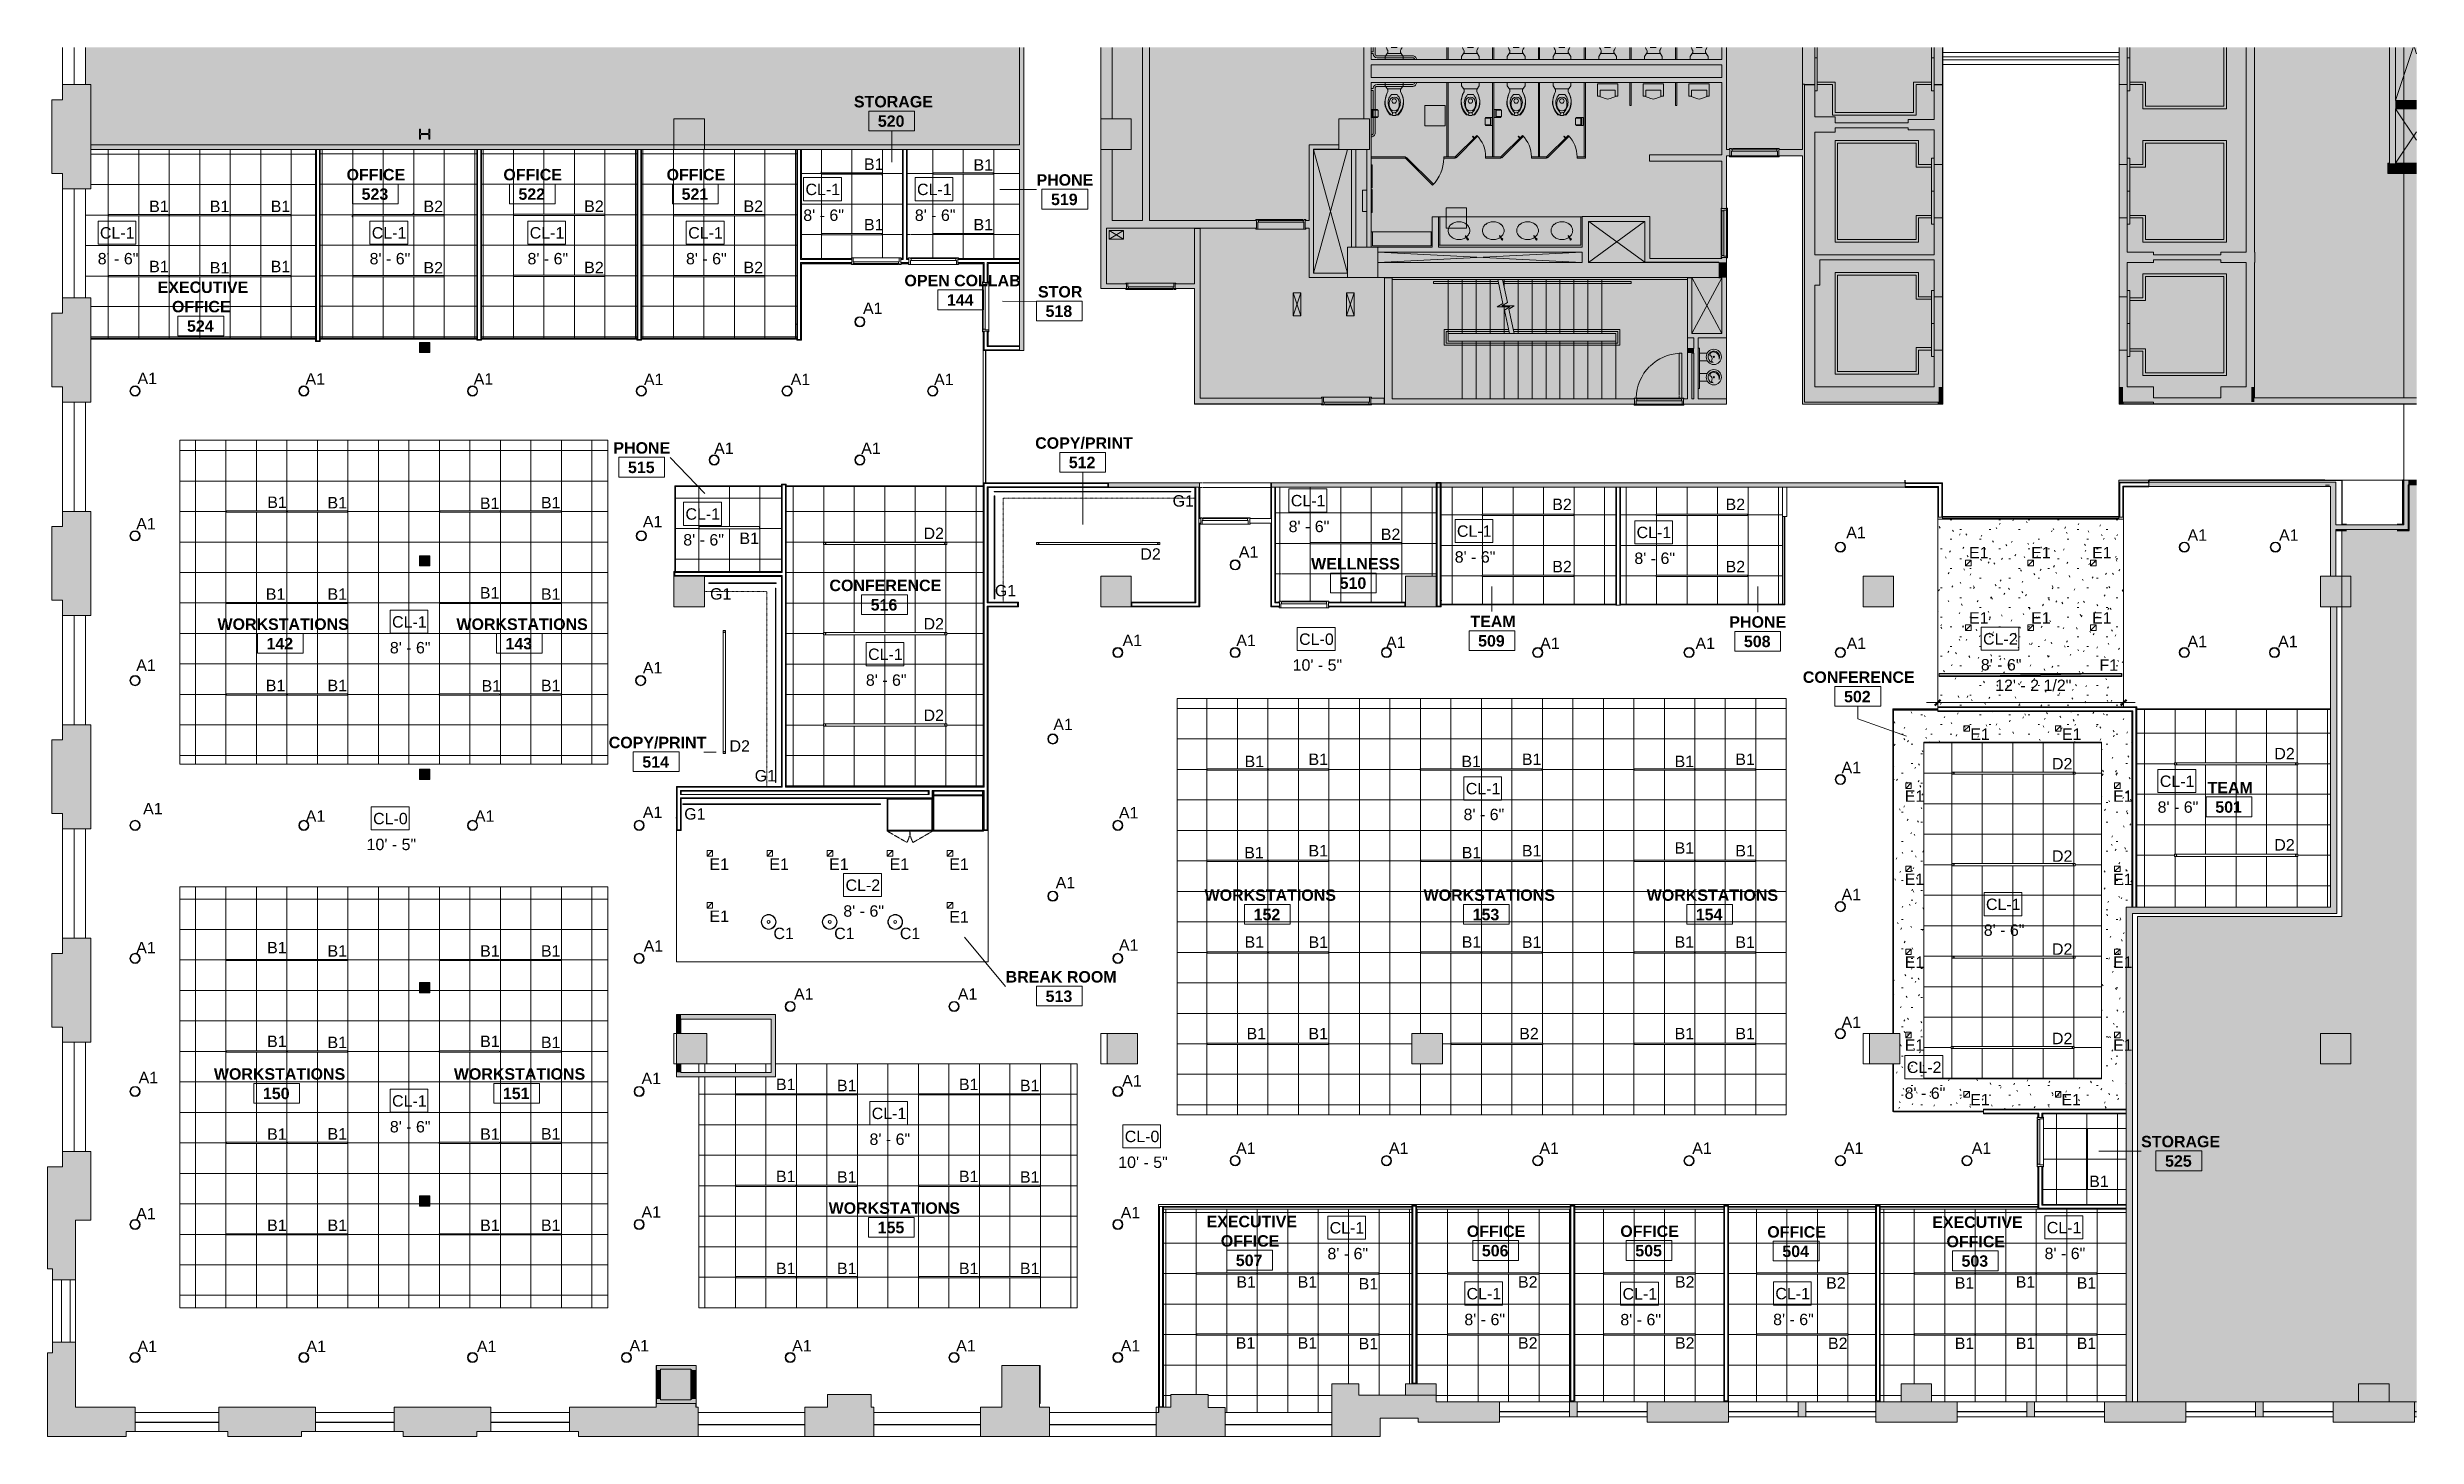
# Model space of a CAD drawing. Header units: inches. Extents: x 0 to 1865, y 0 to 1094.
import ezdxf

# ---------------------------------------------------------------- set-up
doc = ezdxf.new("R2010")
doc.units = ezdxf.units.IN
doc.header["$MEASUREMENT"] = 0
doc.linetypes.add('Dash 1_16_', pattern=[0.125, 0.0625, -0.0625])
doc.linetypes.add('Hidden', pattern=[0.28125, 0.1875, -0.09375])
for name, color, linetype, lineweight in [('_DEMISING WALLS', 7, 'Continuous', 9), ('A-ANNO-DIMS', 211, 'Continuous', 9), ('A-ANNO-DIMS-96', 211, 'Continuous', 9), ('A-AREA-IDEN', 2, 'Continuous', 9), ('A-CLNG', 13, 'Continuous', 13), ('A-CLNG-IDEN', 151, 'Continuous', 9), ('A-CLNG-PATT', 13, 'Continuous', 13), ('A-DETL', 90, 'Continuous', 9), ('A-DETL-GENF', 92, 'Continuous', 9), ('A-DOOR', 31, 'Continuous', 13), ('A-WALL', 113, 'Continuous', 13), ('A-WALL-PATT', 111, 'Continuous', 13), ('B-CL', 7, 'Continuous', 9), ('CORE', 7, 'Continuous', 9), ('CORRIDOR', 7, 'Continuous', 9), ('E-LITE-EQPM', 33, 'Continuous', 9), ('E-LITE-EQPM-IDEN', 33, 'Continuous', 9), ('I-WALL', 2, 'Continuous', 13), ('Q-CASE', 31, 'Continuous', 9), ('S-COLS', 52, 'Continuous', 13), ('Victor Bldg - 5th Floor_LINK_dwg', 8, 'Continuous', 9), ('WINDOWS', 7, 'Continuous', 9), ('WINDOWS SILL', 7, 'Continuous', 9)]:
    doc.layers.add(name, color=color, linetype=linetype, lineweight=lineweight)
doc.styles.add('Arial', font='arial.ttf', dxfattribs={"height": 9})
doc.styles.add('Swis721 Lt BT', font='swissl.ttf', dxfattribs={"height": 9})
doc.styles.add('Swis721 Lt BT_B', font='', dxfattribs={"height": 9})
doc.styles.get('Swis721 Lt BT_B').set_extended_font_data('Swis721 Lt BT', bold=True)
doc.dimstyles.new('OTJ_-_3_32__Linear__1_2__Tolerance', dxfattribs={"dimscale": 12, "dimtxt": 9.497835, "dimasz": 0.375, "dimexe": 0.75, "dimexo": 0.5, "dimgap": 0.5, "dimtad": 1, "dimdec": 1, "dimrnd": 0.5, "dimzin": 3, "dimdsep": 46, "dimlunit": 4, "dimtxsty": 'Swis721 Lt BT', "dimblk1": 'OBLIQUE', "dimblk2": 'OBLIQUE', "dimsah": 1, "dimcen": 0.09, "dimdle": 0.75, "dimazin": 0, "dimtfac": 1, "dimtdec": 4, "dimtix": 1, "dimtmove": 0, "dimatfit": 3, "dimfxl": 1, "dimtvp": 1, "dimfrac": 2, "dimtolj": 1, "dimtzin": 0, "dimarcsym": 2})
pattern_1 = [(0, (0, 0), (30.72, 7.68), [1.267, -21.773, 1.267, -21.773, -122.88]), (0, (0, 0), (30.72, 7.68), [-46.08, 1.267, -44.813, 1.267, -21.773, -53.76]), (0, (0, 0), (30.72, 7.68), [-115.2, 1.267, -14.093, 1.267, -37.133]), (120, (11.52, 3.84), (-22.011075, 22.7643), [1.267, -21.773, 1.267, -21.773, -122.88]), (120, (11.52, 3.84), (-22.011075, 22.7643), [-46.08, 1.267, -44.813, 1.267, -21.773, -53.76]), (120, (11.52, 3.84), (-22.011075, 22.7643), [-115.2, 1.267, -14.093, 1.267, -37.133]), (240, (15.36, 19.2), (-8.708925, -30.4443), [1.267, -21.773, 1.267, -21.773, -122.88]), (240, (15.36, 19.2), (-8.708925, -30.4443), [-46.08, 1.267, -44.813, 1.267, -21.773, -53.76]), (240, (15.36, 19.2), (-8.708925, -30.4443), [-115.2, 1.267, -14.093, 1.267, -37.133])]

msp = doc.modelspace()

# ---------------------------------------------------------------- texts
at = {"layer": 'A-AREA-IDEN', "char_height": 9, "attachment_point": 1, "style": 'Swis721 Lt BT_B'}
for s, insert, width in [('STORAGE', (634.78, 1055.54), 71.811), ('520', (653.6, 1040.24), 25.452), ('OFFICE', (235.47, 998.09), 54.843), ('OFFICE', (358.9, 998.09), 54.843), ('OFFICE', (487.34, 998.09), 54.843), ('PHONE', (778.47, 993.91), 53.934), ('523', (247.3, 982.79), 25.452), ('522', (370.73, 982.79), 25.452), ('521', (499.17, 982.79), 25.452), ('519', (789.92, 978.61), 25.452), ('OPEN COLLAB', (674.54, 914.7), 107.262), ('EXECUTIVE', (86.81, 909.44), 82.113), ('144', (707.99, 899.4), 25.452), ('STOR', (779.66, 905.9), 40.602), ('OFFICE', (98.06, 894.19), 54.843), ('524', (109.89, 878.87), 25.452), ('518', (785.61, 890.6), 25.452), ('COPY/PRINT', (777.45, 786.79), 90.294), ('PHONE', (445.49, 782.93), 53.934), ('515', (456.94, 767.63), 25.452), ('512', (803.9, 771.49), 25.452), ('WELLNESS', (994.62, 691.77), 80.598), ('CONFERENCE', (615.53, 674.7), 104.838), ('510', (1017.07, 676.47), 25.452), ('516', (647.98, 659.4), 25.452), ('WORKSTATIONS', (133.88, 644.17), 119.685), ('WORKSTATIONS', (321.95, 644.17), 119.685), ('TEAM', (1119.98, 646.33), 40.905), ('PHONE', (1323.8, 645.89), 53.934), ('142', (172.46, 628.87), 25.452), ('143', (360.54, 628.87), 25.452), ('509', (1126.05, 631.03), 25.452), ('508', (1335.25, 630.59), 25.452), ('CONFERENCE', (1381.62, 602.46), 104.838), ('502', (1414.07, 587.16), 25.452), ('COPY/PRINT', (441.8, 551.01), 90.294), ('514', (468.26, 535.71), 25.452), ('TEAM', (1700.19, 515.5), 40.905), ('501', (1706.26, 500.2), 25.452), ('WORKSTATIONS', (910.8, 430.85), 119.685), ('WORKSTATIONS', (1083.16, 430.85), 119.685), ('WORKSTATIONS', (1258.79, 430.85), 119.685), ('152', (949.39, 415.55), 25.452), ('153', (1121.75, 415.55), 25.452), ('154', (1297.38, 415.55), 25.452), ('BREAK ROOM', (754.21, 366.53), 102.414), ('513', (785.66, 351.23), 25.452), ('WORKSTATIONS', (131.05, 290.02), 119.685), ('WORKSTATIONS', (319.92, 290.02), 119.685), ('150', (169.63, 274.72), 25.452), ('151', (358.51, 274.72), 25.452), ('STORAGE', (1647.89, 236.8), 71.811), ('525', (1666.71, 221.5), 25.452), ('WORKSTATIONS', (614.88, 184.46), 119.685), ('155', (653.47, 169.16), 25.452), ('EXECUTIVE', (912.28, 173.85), 82.113), ('EXECUTIVE', (1483.43, 173.34), 82.113), ('OFFICE', (923.53, 158.6), 54.843), ('OFFICE', (1117.17, 166.22), 54.843), ('506', (1128.99, 150.92), 25.452), ('OFFICE', (1237.94, 166.22), 54.843), ('505', (1249.77, 150.92), 25.452), ('OFFICE', (1353.67, 165.7), 54.843), ('504', (1365.49, 150.4), 25.452), ('OFFICE', (1494.68, 158.09), 54.843), ('507', (935.35, 143.29), 25.452), ('503', (1506.5, 142.77), 25.452)]:
    msp.add_mtext(s, dxfattribs=dict(at, insert=insert, width=width))
at = {"layer": 'A-CLNG-IDEN', "char_height": 9, "attachment_point": 1, "style": 'Swis721 Lt BT'}
for s, insert, width in [('CL-1', (596.66, 986.48), 32.118), ('CL-1', (684.46, 986.48), 32.118), ('CL-1', (41.36, 952.27), 32.118), ('CL-1', (255.33, 952.27), 32.118), ('CL-1', (379.61, 952.27), 32.118), ('CL-1', (504.37, 952.27), 32.118), ('8\' - 6"', (594.92, 966.15), 36.36), ('8\' - 6"', (682.72, 966.15), 36.36), ('8\' - 6"', (39.62, 931.95), 36.36), ('8\' - 6"', (253.6, 931.95), 36.36), ('8\' - 6"', (377.87, 931.95), 36.36), ('8\' - 6"', (502.64, 931.95), 36.36), ('CL-1', (502.2, 730.91), 32.118), ('CL-1', (978.68, 741.43), 32.118), ('8\' - 6"', (500.46, 710.58), 36.36), ('8\' - 6"', (976.94, 721.1), 36.36), ('CL-1', (1109.4, 717.44), 32.118), ('CL-1', (1250.8, 716.4), 32.118), ('8\' - 6"', (1107.66, 697.11), 36.36), ('8\' - 6"', (1249.06, 696.07), 36.36), ('CL-1', (271.28, 645.97), 32.118), ('8\' - 6"', (269.54, 625.65), 36.36), ('CL-1', (645.94, 620.46), 32.118), ('CL-0', (985.19, 632.36), 32.118), ('CL-2', (1523.45, 632.56), 32.118), ('8\' - 6"', (644.2, 600.13), 36.36), ('10\' - 5"', (980.07, 612.03), 44.541), ('8\' - 6"', (1521.71, 612.24), 36.36), ('CL-1', (1116.33, 514.68), 32.118), ('CL-1', (1662.61, 520.52), 32.118), ('CL-0', (256.36, 491.11), 32.118), ('8\' - 6"', (1114.6, 494.35), 36.36), ('8\' - 6"', (1660.87, 500.19), 36.36), ('10\' - 5"', (251.24, 470.78), 44.541), ('CL-2', (628.19, 438.66), 32.118), ('8\' - 6"', (626.45, 418.33), 36.36), ('CL-1', (1525.77, 423.61), 32.118), ('8\' - 6"', (1524.03, 403.28), 36.36), ('CL-2', (1463.5, 295.29), 32.118), ('CL-1', (271.28, 268.82), 32.118), ('8\' - 6"', (1461.76, 274.96), 36.36), ('8\' - 6"', (269.54, 248.49), 36.36), ('CL-1', (648.78, 259.01), 32.118), ('8\' - 6"', (647.04, 238.68), 36.36), ('CL-0', (847.94, 240.86), 32.118), ('10\' - 5"', (842.81, 220.53), 44.541), ('CL-1', (1009.21, 168.92), 32.118), ('CL-1', (1573.64, 169.08), 32.118), ('8\' - 6"', (1007.47, 148.59), 36.36), ('8\' - 6"', (1571.9, 148.75), 36.36), ('CL-1', (1116.99, 117.05), 32.118), ('CL-1', (1239.74, 116.95), 32.118), ('CL-1', (1359.99, 117.1), 32.118), ('8\' - 6"', (1115.25, 96.72), 36.36), ('8\' - 6"', (1238, 96.62), 36.36), ('8\' - 6"', (1358.25, 96.77), 36.36)]:
    msp.add_mtext(s, dxfattribs=dict(at, insert=insert, width=width))
at = {"layer": 'E-LITE-EQPM-IDEN', "char_height": 9, "attachment_point": 1, "style": 'Arial'}
for s, insert, width in [('B1', (642.74, 1006.35), 18.786), ('B1', (728.92, 1005.73), 18.786), ('B1', (80.12, 973.13), 18.786), ('B1', (127.84, 973.12), 18.786), ('B1', (175.78, 973.13), 18.786), ('B2', (296.02, 973.12), 18.786), ('B2', (422.48, 973.24), 18.786), ('B2', (547.89, 973.24), 18.786), ('B1', (642.74, 958.72), 18.786), ('B1', (728.92, 958.72), 18.786), ('B1', (80.12, 925.77), 18.786), ('B1', (127.84, 924.77), 18.786), ('B1', (175.78, 925.77), 18.786), ('B2', (296.02, 924.77), 18.786), ('B2', (422.48, 924.99), 18.786), ('B2', (547.89, 924.99), 18.786), ('A1', (641.91, 892.91), 18.786), ('A1', (70.92, 837.7), 18.786), ('A1', (203.15, 837.25), 18.786), ('A1', (335.53, 837.25), 18.786), ('A1', (469.51, 836.91), 18.786), ('A1', (585, 836.91), 18.786), ('A1', (697.88, 836.91), 18.786), ('A1', (524.75, 782.63), 18.786), ('A1', (640.55, 782.63), 18.786), ('B1', (173.08, 740.17), 18.786), ('B1', (220.47, 739.8), 18.786), ('B1', (340.38, 739.38), 18.786), ('B1', (388.47, 739.85), 18.786), ('G1', (885.61, 741.22), 20.604), ('B2', (1184.42, 738.49), 18.786), ('B2', (1320.82, 738.49), 18.786), ('A1', (69.92, 723.26), 18.786), ('A1', (468.64, 724.87), 18.786), ('B1', (544.71, 711.8), 18.786), ('D2', (689.58, 715.7), 19.695), ('B2', (1049.46, 714.91), 18.786), ('A1', (1415.78, 716.37), 18.786), ('A1', (1684.41, 714.34), 18.786), ('A1', (1756.43, 714.34), 18.786), ('D2', (860.23, 699.4), 19.695), ('A1', (937.76, 701.03), 18.786), ('E1', (1512.42, 700.5), 18.786), ('E1', (1561.28, 700.5), 18.786), ('E1', (1609.27, 700.5), 18.786), ('B2', (1184.42, 689.51), 18.786), ('B2', (1320.82, 689.51), 18.786), ('B1', (171.92, 667.85), 18.786), ('B1', (220.47, 667.85), 18.786), ('B1', (340.38, 668.87), 18.786), ('B1', (388.47, 667.85), 18.786), ('G1', (521.56, 668), 20.604), ('G1', (745.72, 670.61), 20.604), ('D2', (689.58, 644.48), 19.695), ('E1', (1512.42, 649.08), 18.786), ('E1', (1561.28, 649.08), 18.786), ('E1', (1609.27, 649.08), 18.786), ('A1', (846.21, 631.42), 18.786), ('A1', (935.74, 631.42), 18.786), ('A1', (1053.61, 629.92), 18.786), ('A1', (1174.92, 629.09), 18.786), ('A1', (1297.15, 629.09), 18.786), ('A1', (1416.1, 629.09), 18.786), ('A1', (1684.41, 630.52), 18.786), ('A1', (1755.68, 630.52), 18.786), ('A1', (69.92, 611.87), 18.786), ('A1', (468.64, 609.87), 18.786), ('F1', (1615.13, 612), 17.877), ('B1', (171.92, 595.85), 18.786), ('B1', (220.47, 595.85), 18.786), ('B1', (341.73, 595.6), 18.786), ('B1', (388.47, 595.85), 18.786), ('D2', (689.58, 572.43), 19.695), ('A1', (791.72, 565.22), 18.786), ('D2', (536.87, 548.27), 19.695), ('E1', (1513.42, 557.54), 18.786), ('E1', (1585.53, 557.54), 18.786), ('D2', (1752.7, 542.27), 19.695), ('G1', (556.72, 524.85), 20.604), ('B1', (942.23, 536.11), 18.786), ('B1', (992.58, 537.81), 18.786), ('B1', (1112.91, 536.12), 18.786), ('B1', (1160.5, 537.82), 18.786), ('B1', (1280.71, 536.14), 18.786), ('B1', (1328.52, 537.83), 18.786), ('A1', (1412.1, 531.32), 18.786), ('D2', (1577.71, 534.3), 19.695), ('E1', (1461.83, 508.81), 18.786), ('E1', (1625.78, 508.81), 18.786), ('A1', (75.34, 498.9), 18.786), ('A1', (203.35, 493.11), 18.786), ('A1', (336.5, 493.11), 18.786), ('A1', (468.64, 496.05), 18.786), ('G1', (501.25, 494.78), 20.604), ('A1', (843.35, 495.73), 18.786), ('B1', (1280.72, 467.98), 18.786), ('D2', (1752.7, 470.45), 19.695), ('E1', (521.11, 455.24), 18.786), ('E1', (568.22, 455.24), 18.786), ('E1', (615.26, 455.24), 18.786), ('E1', (662.86, 455.24), 18.786), ('E1', (709.81, 455.24), 18.786), ('B1', (941.98, 464.28), 18.786), ('B1', (992.58, 465.81), 18.786), ('B1', (1113.16, 464.28), 18.786), ('B1', (1160.51, 465.82), 18.786), ('B1', (1328.52, 465.82), 18.786), ('D2', (1577.71, 461.57), 19.695), ('A1', (793.56, 440.72), 18.786), ('A1', (1412.1, 431.34), 18.786), ('E1', (1461.83, 443.36), 18.786), ('E1', (1625.78, 443.23), 18.786), ('E1', (521.11, 414.23), 18.786), ('E1', (709.81, 413.73), 18.786), ('C1', (571.44, 400.71), 19.695), ('C1', (619.24, 400.71), 19.695), ('C1', (670.94, 400.71), 19.695), ('B1', (942.23, 393.92), 18.786), ('B1', (992.59, 393.81), 18.786), ('B1', (1113.16, 393.92), 18.786), ('B1', (1160.51, 393.81), 18.786), ('B1', (1280.72, 393.92), 18.786), ('B1', (1328.53, 393.82), 18.786), ('A1', (69.92, 389.52), 18.786), ('B1', (172.93, 389.52), 18.786), ('B1', (220.47, 386.9), 18.786), ('B1', (340.61, 386.88), 18.786), ('B1', (388.47, 386.9), 18.786), ('A1', (469.28, 390.81), 18.786), ('A1', (843.35, 391.52), 18.786), ('E1', (1461.83, 378.09), 18.786), ('D2', (1577.71, 388.36), 19.695), ('E1', (1625.78, 378.09), 18.786), ('A1', (587.64, 353), 18.786), ('A1', (716.56, 353), 18.786), ('B1', (943.79, 321.81), 18.786), ('B1', (992.52, 321.81), 18.786), ('B2', (1158.39, 321.83), 18.786), ('B1', (1280.73, 321.83), 18.786), ('B1', (1328.53, 321.83), 18.786), ('A1', (1412.1, 330.74), 18.786), ('D2', (1577.71, 317.98), 19.695), ('B1', (172.93, 315.74), 18.786), ('B1', (220.47, 314.9), 18.786), ('B1', (340.61, 315.74), 18.786), ('B1', (388.47, 314.9), 18.786), ('E1', (1461.83, 312.8), 18.786), ('E1', (1625.78, 312.8), 18.786), ('A1', (71.8, 287.23), 18.786), ('A1', (467.58, 286.53), 18.786), ('B1', (573.45, 281.85), 18.786), ('B1', (621.47, 280.92), 18.786), ('B1', (717.46, 281.85), 18.786), ('B1', (765.47, 280.93), 18.786), ('A1', (845.91, 284.65), 18.786), ('E1', (1513.35, 269.79), 18.786), ('E1', (1585.13, 269.79), 18.786), ('B1', (172.93, 242.71), 18.786), ('B1', (220.47, 242.9), 18.786), ('B1', (340.61, 242.71), 18.786), ('B1', (388.47, 242.9), 18.786), ('A1', (935.56, 231.59), 18.786), ('A1', (1055.86, 231.59), 18.786), ('A1', (1174.3, 231.59), 18.786), ('A1', (1294.58, 231.59), 18.786), ('A1', (1413.85, 231.59), 18.786), ('A1', (1514.55, 231.59), 18.786), ('B1', (573.46, 209.39), 18.786), ('B1', (621.47, 208.92), 18.786), ('B1', (717.46, 209.39), 18.786), ('B1', (765.47, 208.93), 18.786), ('B1', (1607.01, 205.49), 18.786), ('A1', (69.92, 180.13), 18.786), ('B1', (172.93, 170.9), 18.786), ('B1', (220.47, 170.9), 18.786), ('B1', (340.61, 170.9), 18.786), ('B1', (388.47, 170.9), 18.786), ('A1', (467.58, 181.37), 18.786), ('A1', (844.78, 180.87), 18.786), ('B1', (573.46, 136.92), 18.786), ('B1', (621.48, 136.92), 18.786), ('B1', (717.46, 136.92), 18.786), ('B1', (765.48, 136.93), 18.786), ('B1', (935.81, 126.31), 18.786), ('B1', (984.06, 126.31), 18.786), ('B1', (1032.06, 124.85), 18.786), ('B2', (1157.47, 126.31), 18.786), ('B2', (1281, 126.31), 18.786), ('B2', (1399.95, 125.49), 18.786), ('B1', (1501.19, 125.49), 18.786), ('B1', (1549.19, 126.31), 18.786), ('B1', (1597.19, 125.49), 18.786), ('A1', (70.92, 75.57), 18.786), ('A1', (203.89, 75.57), 18.786), ('A1', (338.03, 75.57), 18.786), ('A1', (458.14, 76.07), 18.786), ('A1', (586.15, 76.07), 18.786), ('A1', (715.26, 76.07), 18.786), ('A1', (844.78, 76.07), 18.786), ('B1', (935.31, 78.22), 18.786), ('B1', (984.06, 78.22), 18.786), ('B1', (1032.06, 77.78), 18.786), ('B2', (1157.47, 78.22), 18.786), ('B2', (1281, 78.22), 18.786), ('B2', (1401.44, 77.96), 18.786), ('B1', (1501.19, 77.96), 18.786), ('B1', (1549.19, 77.96), 18.786), ('B1', (1597.19, 77.96), 18.786)]:
    msp.add_mtext(s, dxfattribs=dict(at, insert=insert, width=width))

# ---------------------------------------------------------------- blocks, each defined once
blk = doc.blocks.new('Concrete-Rectangular-Column - 24_ X 24_-6973359-REFLECTED CEILING PLAN')
at = {"layer": 'S-COLS', "lineweight": 9}
blk.add_hatch(color=7, dxfattribs=at).paths.add_polyline_path([(12, -12), (12, 12), (-12, 12), (-12, -12)], flags=0)
at = {"layer": 'S-COLS', "color": 8, "lineweight": 20}
for p, q in [((-12, 12), (12, 12)), ((-12, -12), (-12, 12)), ((12, 12), (12, -12)), ((12, -12), (-12, -12))]:
    blk.add_line(p, q, dxfattribs=at)
blk = doc.blocks.new('Concrete-Rectangular-Column - 24_ X 24_-V2-REFLECTED CEILING PLAN')
at = {"layer": 'S-COLS', "lineweight": 9}
blk.add_hatch(color=7, dxfattribs=at).paths.add_polyline_path([(-12, 3.1), (12, 3.1), (12, 12), (-12, 12)], flags=0)
at = {"layer": 'S-COLS', "color": 8, "lineweight": 20}
for p, q in [((-12, 12), (12, 12)), ((-12, 3.1), (-12, 12)), ((12, 12), (12, 3.1))]:
    blk.add_line(p, q, dxfattribs=at)
blk = doc.blocks.new('Concrete-Rectangular-Column - 24_ X 24_-V3-REFLECTED CEILING PLAN')
at = {"layer": 'S-COLS', "lineweight": 9}
blk.add_hatch(color=7, dxfattribs=at).paths.add_polyline_path([(-12, -2), (12, -2), (12, 12), (-12, 12)], flags=0)
at = {"layer": 'S-COLS', "color": 8, "lineweight": 20}
for p, q in [((-12, 12), (12, 12)), ((-12, -2), (-12, 12)), ((12, 12), (12, -2))]:
    blk.add_line(p, q, dxfattribs=at)
blk = doc.blocks.new('Door - Single - Solid Door-6976076-REFLECTED CEILING PLAN')
at = {"layer": 'A-DOOR'}
h = blk.add_hatch(color=250, dxfattribs=at)
h.paths.add_polyline_path([(-15.3, 2.6), (-15.6, 2.6), (-15.6, 1.8), (-15.3, 1.8), (-15.3, -1.7), (-15.6, -1.7), (-15.6, -2.4), (-14.1, -2.4), (-14.1, 0.5), (-13.6, 0.5), (-13.6, 2), (-14.1, 2), (-14.1, 2.6)], flags=0)
h.paths.add_polyline_path([(23.6, 2.6), (22.1, 2.6), (22.1, 2), (21.6, 2), (21.6, 0.5), (22.1, 0.5), (22.1, -2.4), (23.6, -2.4), (23.6, -1.7), (23.2, -1.7), (23.2, 1.8), (23.6, 1.8), (23.6, 2.3)], flags=0)
at = {"layer": 'A-DOOR', "color": 8, "lineweight": 20}
for p, q in [((-15.6, 1.8), (-15.6, 2.6)), ((-15.6, 2.6), (-14.1, 2.6)), ((-14.1, 2.6), (-14.1, 2)), ((-14.1, 2), (-13.6, 2)), ((-13.6, 0.5), (-14.1, 0.5)), ((-14.1, 0.5), (-14.1, -2.4)), ((-13.6, 2), (-13.6, 0.5)), ((21.6, 0.5), (21.6, 2)), ((21.6, 2), (22.1, 2)), ((22.1, 0.5), (21.6, 0.5)), ((22.1, 2), (22.1, 2.6)), ((22.1, 2.6), (23.6, 2.6)), ((22.1, -2.4), (22.1, 0.5)), ((23.6, 2.6), (23.6, 1.8)), ((-15.6, -2.4), (-15.6, -1.7)), ((-14.1, -2.4), (-15.6, -2.4)), ((23.6, -2.4), (22.1, -2.4)), ((23.6, -1.7), (23.6, -2.4))]:
    blk.add_line(p, q, dxfattribs=at)
at = {"layer": 'A-DOOR', "lineweight": 9}
for p, q in [((-14.1, 2.6), (-14, 2.6)), ((-13.6, 2), (21.6, 2)), ((-13.6, 0.5), (21.6, 0.5)), ((-13.3, 2.6), (22.1, 2.6)), ((-14.1, -2.4), (22.1, -2.4))]:
    blk.add_line(p, q, dxfattribs=at)
blk = doc.blocks.new('Door - Single - Solid Door-6981551-REFLECTED CEILING PLAN')
at = {"layer": 'A-DOOR'}
h = blk.add_hatch(color=250, dxfattribs=at)
h.paths.add_polyline_path([(23.2, 3.7), (22.1, 3.7), (22.1, -1.7), (21.6, -1.8), (21.6, -3.2), (22.1, -3.2), (22.1, -3.8), (23.6, -3.8), (23.6, -3.1), (23.2, -3.1), (23.2, 2.9), (23.6, 2.9), (23.6, 3.7), (23.4, 3.7)], flags=0)
h.paths.add_polyline_path([(-14.1, 3.7), (-15.6, 3.7), (-15.6, 2.9), (-15.3, 2.9), (-15.3, -3.1), (-15.6, -3.1), (-15.6, -3.8), (-14.1, -3.8), (-14.1, -3.2), (-13.6, -3.2), (-13.6, -1.7), (-14.1, -1.7), (-14.1, 2.9)], flags=0)
at = {"layer": 'A-DOOR', "color": 8, "lineweight": 20}
for p, q in [((-14.1, 3.7), (-15.6, 3.7)), ((-15.6, 3.7), (-15.6, 2.9)), ((-14.1, -1.7), (-14.1, 3.7)), ((22.1, 3.7), (22.1, -1.7)), ((23.6, 3.7), (22.1, 3.7)), ((23.6, 2.9), (23.6, 3.7)), ((-15.6, -3.1), (-15.6, -3.8)), ((-15.6, -3.8), (-14.1, -3.8)), ((-13.6, -1.7), (-14.1, -1.7)), ((-14.1, -3.2), (-13.6, -3.2)), ((-14.1, -3.8), (-14.1, -3.2)), ((-13.6, -3.2), (-13.6, -1.7)), ((21.6, -1.7), (21.6, -3.2)), ((22.1, -1.7), (21.6, -1.7)), ((21.6, -3.2), (22.1, -3.2)), ((22.1, -3.2), (22.1, -3.8)), ((22.1, -3.8), (23.6, -3.8)), ((23.6, -3.8), (23.6, -3.1))]:
    blk.add_line(p, q, dxfattribs=at)
at = {"layer": 'A-DOOR', "lineweight": 9}
for p, q in [((-14.1, 3.7), (22.1, 3.7)), ((-14.1, -3.8), (-14, -3.8)), ((-13.6, -1.7), (21.6, -1.7)), ((-13.6, -3.2), (21.6, -3.2)), ((-13.3, -3.8), (22.1, -3.8))]:
    blk.add_line(p, q, dxfattribs=at)
blk = doc.blocks.new('Door - Single - Solid Door-6981590-REFLECTED CEILING PLAN')
at = {"layer": 'A-DOOR'}
h = blk.add_hatch(color=250, dxfattribs=at)
h.paths.add_polyline_path([(-15.3, -3.1), (-14.1, -3.1), (-14.1, -2.5), (-13.6, -2.5), (-13.6, -1), (-14.1, -1), (-14.1, 2.9), (-15.6, 2.9), (-15.6, 2.2), (-15.3, 2.2), (-15.3, -2.3), (-15.6, -2.3), (-15.6, -3.1)], flags=0)
h.paths.add_polyline_path([(23.6, -3.1), (23.6, -2.3), (23.2, -2.3), (23.2, 2.2), (23.6, 2.2), (23.6, 2.9), (22.1, 2.9), (22.1, -1), (21.6, -1), (21.6, -2.5), (22.1, -2.5), (22.1, -3.1), (23.2, -3.1)], flags=0)
at = {"layer": 'A-DOOR', "color": 8, "lineweight": 20}
for p, q in [((-14.1, 2.9), (-15.6, 2.9)), ((-15.6, 2.9), (-15.6, 2.2)), ((-14.1, -1), (-14.1, 2.9)), ((22.1, 2.9), (22.1, -1)), ((23.6, 2.9), (22.1, 2.9)), ((23.6, 2.2), (23.6, 2.9)), ((-15.6, -2.3), (-15.6, -3.1)), ((-15.6, -3.1), (-14.1, -3.1)), ((-13.6, -1), (-14.1, -1)), ((-14.1, -2.5), (-13.6, -2.5)), ((-14.1, -3.1), (-14.1, -2.5)), ((-13.6, -2.5), (-13.6, -1)), ((21.6, -1), (21.6, -2.5)), ((22.1, -1), (21.6, -1)), ((21.6, -2.5), (22.1, -2.5)), ((22.1, -2.5), (22.1, -3.1)), ((22.1, -3.1), (23.6, -3.1)), ((23.6, -3.1), (23.6, -2.3))]:
    blk.add_line(p, q, dxfattribs=at)
at = {"layer": 'A-DOOR', "lineweight": 9}
for p, q in [((-14.1, 2.9), (22.1, 2.9)), ((-14.1, -3.1), (-14, -3.1)), ((-13.6, -1), (21.6, -1)), ((-13.6, -2.5), (21.6, -2.5)), ((-13.3, -3.1), (22.1, -3.1))]:
    blk.add_line(p, q, dxfattribs=at)
blk = doc.blocks.new('Door - Single - Solid Door-6981683-REFLECTED CEILING PLAN')
at = {"layer": 'A-DOOR'}
h = blk.add_hatch(color=250, dxfattribs=at)
h.paths.add_polyline_path([(23.6, 2.7), (22.1, 2.7), (22.1, -0.7), (21.6, -0.7), (21.6, -2.2), (22.1, -2.2), (22.1, -2.8), (23.6, -2.8), (23.6, -2.1), (23.2, -2.1), (23.2, 1.9), (23.6, 1.9)], flags=0)
h.paths.add_polyline_path([(-14.1, 2.7), (-15.6, 2.7), (-15.6, 1.9), (-15.3, 1.9), (-15.3, -2.1), (-15.6, -2.1), (-15.6, -2.8), (-14.1, -2.8), (-14.1, -2.2), (-13.6, -2.2), (-13.6, -0.7), (-14.1, -0.7), (-14.1, 2.6)], flags=0)
at = {"layer": 'A-DOOR', "color": 8, "lineweight": 20}
for p, q in [((-14.1, 2.7), (-15.6, 2.7)), ((-15.6, 2.7), (-15.6, 1.9)), ((-14.1, -0.7), (-14.1, 2.7)), ((22.1, 2.7), (22.1, -0.7)), ((23.6, 2.7), (22.1, 2.7)), ((23.6, 1.9), (23.6, 2.7)), ((-15.6, -2.1), (-15.6, -2.8)), ((-15.6, -2.8), (-14.1, -2.8)), ((-13.6, -0.7), (-14.1, -0.7)), ((-14.1, -2.2), (-13.6, -2.2)), ((-14.1, -2.8), (-14.1, -2.2)), ((-13.6, -2.2), (-13.6, -0.7)), ((21.6, -0.7), (21.6, -2.2)), ((22.1, -0.7), (21.6, -0.7)), ((21.6, -2.2), (22.1, -2.2)), ((22.1, -2.2), (22.1, -2.8)), ((22.1, -2.8), (23.6, -2.8)), ((23.6, -2.8), (23.6, -2.1))]:
    blk.add_line(p, q, dxfattribs=at)
at = {"layer": 'A-DOOR', "lineweight": 9}
for p, q in [((-14.1, 2.7), (22.1, 2.7)), ((-14.1, -2.8), (-14, -2.8)), ((-13.6, -0.7), (21.6, -0.7)), ((-13.6, -2.2), (21.6, -2.2)), ((-13.3, -2.8), (22.1, -2.8))]:
    blk.add_line(p, q, dxfattribs=at)
blk = doc.blocks.new('Door - Single - Solid Door-6981945-REFLECTED CEILING PLAN')
at = {"layer": 'A-DOOR'}
h = blk.add_hatch(color=250, dxfattribs=at)
h.paths.add_polyline_path([(22.1, -3.2), (23.6, -3.2), (23.6, -2.4), (23.2, -2.4), (23.2, 2.6), (23.6, 2.6), (23.6, 3.3), (22.1, 3.3), (22.1, 2.7), (21.6, 2.7), (21.6, 1.2), (22.1, 1.2), (22.1, -2.4)], flags=0)
h.paths.add_polyline_path([(-14.8, -3.2), (-14.1, -3.2), (-14.1, 1.2), (-13.6, 1.2), (-13.6, 2.7), (-14.1, 2.7), (-14.1, 3.3), (-15.6, 3.3), (-15.6, 2.6), (-15.3, 2.6), (-15.3, -2.4), (-15.6, -2.4), (-15.6, -3.2), (-15.3, -3.2)], flags=0)
at = {"layer": 'A-DOOR', "color": 8, "lineweight": 20}
for p, q in [((-15.6, 2.6), (-15.6, 3.3)), ((-15.6, 3.3), (-14.1, 3.3)), ((-14.1, 3.3), (-14.1, 2.7)), ((-14.1, 2.7), (-13.6, 2.7)), ((-13.6, 1.2), (-14.1, 1.2)), ((-14.1, 1.2), (-14.1, -3.2)), ((-13.6, 2.7), (-13.6, 1.2)), ((21.6, 1.2), (21.6, 2.7)), ((21.6, 2.7), (22.1, 2.7)), ((22.1, 1.2), (21.6, 1.2)), ((22.1, 2.7), (22.1, 3.3)), ((22.1, 3.3), (23.6, 3.3)), ((22.1, -3.2), (22.1, 1.2)), ((23.6, 3.3), (23.6, 2.6)), ((-15.6, -3.2), (-15.6, -2.4)), ((-14.1, -3.2), (-15.6, -3.2)), ((23.6, -3.2), (22.1, -3.2)), ((23.6, -2.4), (23.6, -3.2))]:
    blk.add_line(p, q, dxfattribs=at)
at = {"layer": 'A-DOOR', "lineweight": 9}
for p, q in [((-14.1, 3.3), (-14, 3.3)), ((-13.6, 2.7), (21.6, 2.7)), ((-13.6, 1.2), (21.6, 1.2)), ((-13.3, 3.3), (22.1, 3.3)), ((-14.1, -3.2), (22.1, -3.2))]:
    blk.add_line(p, q, dxfattribs=at)
blk = doc.blocks.new('Door - Single - Solid Door-V4-REFLECTED CEILING PLAN')
at = {"layer": 'A-DOOR'}
h = blk.add_hatch(color=250, dxfattribs=at)
h.paths.add_polyline_path([(-15.6, -2.4), (-15.6, -2.4), (-14.1, -2.4), (-14.1, 0.5), (-13.6, 0.5), (-13.6, 2), (-14.1, 2), (-14.1, 2.6), (-15.6, 2.6), (-15.6, 1.8), (-15.3, 1.8), (-15.3, -1.7), (-15.6, -1.7)], flags=0)
h.paths.add_polyline_path([(21.6, 0.5), (22.1, 0.5), (22.1, -2.4), (23.6, -2.4), (23.6, -1.7), (23.2, -1.7), (23.2, 1.8), (23.6, 1.8), (23.6, 2.6), (22.1, 2.6), (22.1, 2), (21.6, 2), (21.6, 1.8)], flags=0)
at = {"layer": 'A-DOOR', "color": 8, "lineweight": 20}
for p, q in [((-15.6, 1.8), (-15.6, 2.6)), ((-15.6, 2.6), (-14.1, 2.6)), ((-14.1, 2.6), (-14.1, 2)), ((-14.1, 2), (-13.6, 2)), ((-13.6, 0.5), (-14.1, 0.5)), ((-14.1, 0.5), (-14.1, -2.4)), ((-13.6, 2), (-13.6, 0.5)), ((21.6, 0.5), (21.6, 2)), ((21.6, 2), (22.1, 2)), ((22.1, 0.5), (21.6, 0.5)), ((22.1, 2), (22.1, 2.6)), ((22.1, 2.6), (23.6, 2.6)), ((22.1, -2.4), (22.1, 0.5)), ((23.6, 2.6), (23.6, 1.8)), ((-15.6, -2.4), (-15.6, -1.7)), ((-14.1, -2.4), (-15.6, -2.4)), ((23.6, -2.4), (22.1, -2.4)), ((23.6, -1.7), (23.6, -2.4))]:
    blk.add_line(p, q, dxfattribs=at)
at = {"layer": 'A-DOOR', "lineweight": 9}
for p, q in [((-14.1, 2.6), (-14, 2.6)), ((-13.6, 2), (21.6, 2)), ((-13.6, 0.5), (21.6, 0.5)), ((-13.3, 2.6), (22.1, 2.6)), ((-14.1, -2.4), (22.1, -2.4))]:
    blk.add_line(p, q, dxfattribs=at)
blk = doc.blocks.new('Door - Single - Solid Door-7647261-REFLECTED CEILING PLAN')
at = {"layer": 'A-DOOR', "lineweight": 9}
for p, q in [((-15.6, 1.8), (-15.6, 2.6)), ((-15.6, 2.6), (-14.1, 2.6)), ((-14.1, 2.6), (-14, 2.6)), ((-14.1, 2.6), (-14.1, 2)), ((-14.1, 2), (-13.6, 2)), ((-13.6, 0.5), (-14.1, 0.5)), ((-14.1, 0.5), (-14.1, -2.4)), ((-13.6, 2), (21.6, 2)), ((-13.6, 2), (-13.6, 0.5)), ((-13.6, 0.5), (21.6, 0.5)), ((-13.5, 2.6), (22.1, 2.6)), ((21.6, 0.5), (21.6, 2)), ((21.6, 2), (22.1, 2)), ((22.1, 0.5), (21.6, 0.5)), ((22.1, 2), (22.1, 2.6)), ((22.1, 2.6), (23.6, 2.6)), ((22.1, -2.4), (22.1, 0.5)), ((23.6, 2.6), (23.6, 1.8)), ((-15.6, -2.4), (-15.6, -1.7)), ((-14.1, -2.4), (-15.6, -2.4)), ((-14.1, -2.4), (22.1, -2.4)), ((23.6, -2.4), (22.1, -2.4)), ((23.6, -1.7), (23.6, -2.4))]:
    blk.add_line(p, q, dxfattribs=at)
blk = doc.blocks.new('Concrete-Rectangular-Column - 8x8-7061903-REFLECTED CEILING PLAN')
at = {"layer": 'S-COLS', "lineweight": 9}
blk.add_hatch(color=7, dxfattribs=at).paths.add_polyline_path([(4, -4), (4, 4), (-4, 4), (-4, -4)], flags=0)
at = {"layer": 'S-COLS', "color": 8, "lineweight": 20}
for p, q in [((-4, 4), (4, 4)), ((-4, -4), (-4, 4)), ((4, 4), (4, -4)), ((4, -4), (-4, -4))]:
    blk.add_line(p, q, dxfattribs=at)
blk = doc.blocks.new('Door - Single - Solid Door-8044546-REFLECTED CEILING PLAN')
at = {"layer": 'A-DOOR', "lineweight": 9}
for p, q in [((-15.6, 2), (-15.6, 2.7)), ((-15.6, 2.7), (-14.1, 2.7)), ((-14.1, 2.7), (-14, 2.7)), ((-14.1, 2.7), (-14.1, 2.1)), ((-14.1, 2.1), (-13.6, 2.1)), ((-13.6, 0.6), (-14.1, 0.6)), ((-14.1, 0.6), (-14.1, -2.5)), ((-13.6, 2.1), (21.6, 2.1)), ((-13.6, 2.1), (-13.6, 0.6)), ((-13.6, 0.6), (21.6, 0.6)), ((-13.5, 2.7), (22.1, 2.7)), ((21.6, 0.6), (21.6, 2.1)), ((21.6, 2.1), (22.1, 2.1)), ((22.1, 0.6), (21.6, 0.6)), ((22.1, 2.1), (22.1, 2.7)), ((22.1, 2.7), (23.6, 2.7)), ((22.1, -2.5), (22.1, 0.6)), ((23.6, 2.7), (23.6, 2)), ((-15.6, -2.5), (-15.6, -1.8)), ((-14.1, -2.5), (-15.6, -2.5)), ((-14.1, -2.5), (22.1, -2.5)), ((23.6, -2.5), (22.1, -2.5)), ((23.6, -1.8), (23.6, -2.5))]:
    blk.add_line(p, q, dxfattribs=at)
blk = doc.blocks.new('Door - Single - Solid Door-8046735-REFLECTED CEILING PLAN')
at = {"layer": 'A-DOOR', "lineweight": 9}
for p, q in [((-14.1, 2.5), (-15.6, 2.5)), ((-15.6, 2.5), (-15.6, 1.8)), ((-14.1, 2.5), (22.1, 2.5)), ((-14.1, -0.6), (-14.1, 2.5)), ((22.1, 2.5), (22.1, -0.6)), ((23.6, 2.5), (22.1, 2.5)), ((23.6, 1.8), (23.6, 2.5)), ((-15.6, -2), (-15.6, -2.7)), ((-15.6, -2.7), (-14.1, -2.7)), ((-13.6, -0.6), (-14.1, -0.6)), ((-14.1, -2.1), (-13.6, -2.1)), ((-14.1, -2.7), (-14.1, -2.1)), ((-14.1, -2.7), (-14, -2.7)), ((-13.6, -0.6), (21.6, -0.6)), ((-13.6, -2.1), (-13.6, -0.6)), ((-13.6, -2.1), (21.6, -2.1)), ((-13.5, -2.7), (22.1, -2.7)), ((21.6, -0.6), (21.6, -2.1)), ((22.1, -0.6), (21.6, -0.6)), ((21.6, -2.1), (22.1, -2.1)), ((22.1, -2.1), (22.1, -2.7)), ((22.1, -2.7), (23.6, -2.7)), ((23.6, -2.7), (23.6, -2))]:
    blk.add_line(p, q, dxfattribs=at)
blk = doc.blocks.new('Door - Single - Solid Door-8064375-REFLECTED CEILING PLAN')
at = {"layer": 'A-DOOR', "lineweight": 9}
for p, q in [((-15.6, 2), (-15.6, 2.7)), ((-15.6, 2.7), (-14.1, 2.7)), ((-14.1, 2.7), (-14, 2.7)), ((-14.1, 2.7), (-14.1, 2.1)), ((-14.1, 2.1), (-13.6, 2.1)), ((-13.6, 0.6), (-14.1, 0.6)), ((-14.1, 0.6), (-14.1, -2.5)), ((-13.6, 2.1), (21.6, 2.1)), ((-13.6, 2.1), (-13.6, 0.6)), ((-13.6, 0.6), (21.6, 0.6)), ((-13.5, 2.7), (22.1, 2.7)), ((21.6, 0.6), (21.6, 2.1)), ((21.6, 2.1), (22.1, 2.1)), ((22.1, 0.6), (21.6, 0.6)), ((22.1, 2.1), (22.1, 2.7)), ((22.1, 2.7), (23.6, 2.7)), ((22.1, -2.5), (22.1, 0.6)), ((23.6, 2.7), (23.6, 2)), ((-15.6, -2.5), (-15.6, -1.8)), ((-14.1, -2.5), (-15.6, -2.5)), ((-14.1, -2.5), (22.1, -2.5)), ((23.6, -2.5), (22.1, -2.5)), ((23.6, -1.8), (23.6, -2.5))]:
    blk.add_line(p, q, dxfattribs=at)
blk = doc.blocks.new('Door - Single - Solid Door-8007248-REFLECTED CEILING PLAN')
at = {"layer": 'A-DOOR', "lineweight": 9}
for p, q in [((-15.6, 2), (-15.6, 2.7)), ((-15.6, 2.7), (-14.1, 2.7)), ((-14.1, 2.7), (-14, 2.7)), ((-14.1, 2.7), (-14.1, 2.1)), ((-14.1, 2.1), (-13.6, 2.1)), ((-13.6, 0.6), (-14.1, 0.6)), ((-14.1, 0.6), (-14.1, -2.5)), ((-13.6, 2.1), (21.6, 2.1)), ((-13.6, 2.1), (-13.6, 0.6)), ((-13.6, 0.6), (21.6, 0.6)), ((-13.5, 2.7), (22.1, 2.7)), ((21.6, 0.6), (21.6, 2.1)), ((21.6, 2.1), (22.1, 2.1)), ((22.1, 0.6), (21.6, 0.6)), ((22.1, 2.1), (22.1, 2.7)), ((22.1, 2.7), (23.6, 2.7)), ((22.1, -2.5), (22.1, 0.6)), ((23.6, 2.7), (23.6, 2)), ((-15.6, -2.5), (-15.6, -1.8)), ((-14.1, -2.5), (-15.6, -2.5)), ((-14.1, -2.5), (22.1, -2.5)), ((23.6, -2.5), (22.1, -2.5)), ((23.6, -1.8), (23.6, -2.5))]:
    blk.add_line(p, q, dxfattribs=at)
blk = doc.blocks.new('L-Pendant-Axis-Sculpt-Direct_Indirect - SCDI-F-8-4584194-REFLECTED CEILING PLAN')
at = {"layer": 'A-DETL-GENF'}
for p, q in [((-48.5, -0.875), (-48.5, 0.875)), ((-48.5, 0.875), (48.5, 0.875)), ((48.5, 0.875), (-48.5, 0.875)), ((-48.5, 0.875), (-48.5, -0.875)), ((48.5, 0.875), (48.5, -0.875)), ((48.5, -0.875), (48.5, 0.875)), ((48.5, -0.875), (-48.5, -0.875)), ((-48.5, -0.875), (48.5, -0.875))]:
    blk.add_line(p, q, dxfattribs=at)
for centre in [(-47, 0), (47, 0)]:
    blk.add_circle(centre, 0.25, dxfattribs=at)
blk = doc.blocks.new('CW Cupbd1 - Fridge 80_h x 24_d - 2 Doors-7798079-REFLECTED CEILING PLAN')
at = {"layer": 'Q-CASE', "lineweight": 20}
for p, q in [((2, -33.1), (2, -8.2)), ((2.7, -2.5), (2.7, -6.1)), ((2.7, -6.1), (2.7, -5.3)), ((2.7, -5.3), (41.1, -5.3)), ((41.1, -6.1), (41.1, -2.5)), ((41.1, -5.3), (41.1, -6.1))]:
    blk.add_line(p, q, dxfattribs=at)
at = {"layer": 'Q-CASE'}
for p, q in [((2.7, -33.1), (2.7, -6.1)), ((2.7, -6.1), (41.1, -6.1)), ((41.1, -6.1), (41.1, -33.1)), ((21.9, -33.1), (2, -33.1)), ((2, -33.8), (21.9, -33.8)), ((41.1, -33.1), (2.7, -33.1)), ((21.9, -33.8), (21.9, -33.1)), ((41.8, -33.1), (21.9, -33.1)), ((21.9, -33.1), (21.9, -33.8)), ((21.9, -33.8), (41.8, -33.8)), ((41.8, -33.1), (41.8, -33.8))]:
    blk.add_line(p, q, dxfattribs=at)
blk = doc.blocks.new('CW Cupbd Combined - Oven Tower 96_h x 24_d _2 Microwaves_ 2 pull out drawers_-7806626-REFLECTED CEILING PLAN')
at = {"layer": 'Q-CASE', "linetype": 'Hidden'}
for p, q in [((2, 31.3), (17.6, 40.3)), ((38, 31.3), (22.4, 40.3))]:
    blk.add_line(p, q, dxfattribs=at)
at = {"layer": 'Q-CASE'}
for p, q in [((20, 31.3), (2, 31.3)), ((2, 30.6), (2, 31.3)), ((2, 30.6), (20, 30.6)), ((2.7, 6.1), (2.7, 30.6)), ((2.7, 30.6), (37.3, 30.6)), ((20, 30.6), (20, 31.3)), ((38, 31.3), (20, 31.3)), ((20, 31.3), (20, 30.6)), ((20, 30.6), (38, 30.6)), ((37.3, 30.6), (37.3, 6.1)), ((38, 31.3), (38, 30.6)), ((37.3, 6.1), (2.7, 6.1))]:
    blk.add_line(p, q, dxfattribs=at)
at = {"layer": 'Q-CASE', "lineweight": 20}
for p, q in [((2, 30.6), (2, 5.7)), ((38, 5.7), (38, 30.6)), ((2.7, 5.7), (2.7, 6.1)), ((2.7, 6.1), (2.7, 5.7)), ((37.3, 6.1), (37.3, 5.7)), ((37.3, 5.7), (37.3, 6.1))]:
    blk.add_line(p, q, dxfattribs=at)
at = {"layer": 'Q-CASE', "linetype": 'Hidden'}
for centre, start, end in [((2, 31.3), 0.0023, 30), ((38, 31.3), 150, 179.9977)]:
    blk.add_arc(centre, 18, start, end, dxfattribs=at)
blk = doc.blocks.new('Lighting fixture TBLS-HX-4-15-B-U-W - TBLS-HX-4-24-7815314-REFLECTED CEILING PLAN')
at = {"layer": 'E-LITE-EQPM'}
for p, q in [((-0.5, 23.8), (0.5, 23.8)), ((-0.5, 23.8), (-0.5, 23.7)), ((-0.5, 23.7), (0.5, 23.7)), ((-0.5, 23.7), (-0.5, -23.7)), ((0.5, 23.7), (0.5, 23.8)), ((0.5, -23.7), (0.5, 23.7)), ((0.5, -23.7), (-0.5, -23.7)), ((-0.5, -23.7), (-0.5, -23.7)), ((0.5, -23.7), (-0.5, -23.7)), ((0.5, -23.7), (0.5, -23.7))]:
    blk.add_line(p, q, dxfattribs=at)
blk = doc.blocks.new('Lighting fixture TBLS-HX-4-15-B-U-W - TBLS-HX-4-24-V5-REFLECTED CEILING PLAN')
at = {"layer": 'E-LITE-EQPM'}
for p, q in [((0, 23.8), (-0.5, 23.8)), ((-0.5, 23.8), (-0.5, 23.6)), ((-0.1, 23.7), (-0.5, 23.7)), ((-0.5, 23.7), (-0.5, -23.7)), ((-0.5, 23.6), (-0.1, 23.6)), ((0, 23.7), (-0.1, 23.7)), ((-0.1, 23.7), (-0.1, -23.7)), ((0.1, 23.9), (0, 23.9)), ((0, 23.7), (0, 23.9)), ((0, 23.9), (0.1, 23.9)), ((0.1, 23.7), (0, 23.7)), ((0, 21.7), (0, 21.6)), ((0, 21.7), (0, 21.6)), ((0, 21.6), (0, 21.7)), ((0, 21.7), (0, 21.6)), ((0.1, 23.9), (0.1, 24)), ((0.1, 24), (0.5, 24)), ((0.1, 23.9), (0.1, 24)), ((0.6, 23.9), (0.1, 23.9)), ((0.1, 23.9), (0.1, 23.7)), ((0.5, 23.8), (0.1, 23.8)), ((0.5, 23.7), (0.1, 23.7)), ((0.1, 23.7), (0.1, -23.7)), ((0.1, 23.6), (0.5, 23.6)), ((0.5, 24.2), (1.4, 24.2)), ((0.5, 24.1), (1.4, 24.1)), ((0.5, 23.9), (0.5, 23.9)), ((0.6, 23.9), (0.5, 23.9)), ((0.5, 23.9), (0.6, 23.9)), ((0.5, 23.9), (0.6, 23.9)), ((0.5, 23.9), (0.5, 23.8)), ((0.6, 23.9), (0.5, 23.9)), ((0.5, 23.9), (0.6, 23.9)), ((0.5, 23.8), (0.6, 23.8)), ((0.5, 23.8), (0.5, 23.6)), ((0.5, 23.7), (0.5, -23.7)), ((0.6, 23.9), (0.6, 24)), ((0.6, 24), (0.9, 24)), ((0.6, 23.9), (1.3, 23.9)), ((0.6, 23.9), (0.6, 23.9)), ((1.3, 23.9), (0.6, 23.9)), ((0.6, 23.8), (0.6, 23.9)), ((1.3, 23.9), (0.6, 23.9)), ((0.6, 23.8), (1.3, 23.8)), ((0.9, 24), (0.9, 23.9)), ((0.9, 24), (1, 24)), ((0.9, 24), (1, 24)), ((0.9, 24), (1, 24)), ((1, 23.9), (1, 24)), ((1, 24), (1.3, 24)), ((1.3, 24), (1.3, 23.9)), ((1.4, 23.9), (1.3, 23.9)), ((1.4, 23.9), (1.3, 23.9)), ((1.3, 23.9), (1.4, 23.9)), ((1.3, 23.9), (1.4, 23.9)), ((1.3, 23.9), (1.3, 23.9)), ((1.4, 23.9), (1.3, 23.9)), ((1.3, 23.9), (1.4, 23.9)), ((1.3, 23.9), (1.3, 23.8)), ((1.3, 23.8), (1.4, 23.8)), ((1.4, 23.9), (1.4, 23.9)), ((1.4, 23.8), (1.4, 23.9)), ((-1.4, -23.8), (-1.4, -23.9)), ((-1.3, -23.8), (-1.4, -23.8)), ((-1.4, -23.9), (-1.3, -23.9)), ((-1.4, -23.9), (-1.4, -23.9)), ((-1.4, -23.9), (-1.3, -23.9)), ((-1.3, -23.9), (-1.4, -23.9)), ((-1.3, -23.9), (-1.4, -23.9)), ((-1.4, -23.9), (-1.3, -23.9)), ((-1.3, -23.9), (-1.4, -23.9)), ((-0.5, -24.1), (-1.4, -24.1)), ((-0.5, -24.2), (-1.4, -24.2)), ((-0.6, -23.8), (-1.3, -23.8)), ((-1.3, -23.9), (-1.3, -23.8)), ((-1.3, -24), (-1.3, -23.9)), ((-0.6, -23.9), (-1.3, -23.9)), ((-1.3, -23.9), (-0.6, -23.9)), ((-1.3, -23.9), (-1.3, -23.9)), ((-1.3, -23.9), (-0.6, -23.9)), ((-1, -24), (-1.3, -24)), ((-1, -23.9), (-1, -24)), ((-0.9, -24), (-1, -24)), ((-0.9, -24), (-1, -24)), ((-0.9, -24), (-1, -24)), ((-0.9, -24), (-0.9, -23.9)), ((-0.6, -24), (-0.9, -24)), ((-0.5, -23.8), (-0.6, -23.8)), ((-0.6, -23.8), (-0.6, -23.9)), ((-0.6, -23.9), (-0.6, -24)), ((-0.6, -23.9), (-0.1, -23.9)), ((-0.6, -23.9), (-0.5, -23.9)), ((-0.5, -23.9), (-0.6, -23.9)), ((-0.5, -23.9), (-0.6, -23.9)), ((-0.6, -23.9), (-0.6, -23.9)), ((-0.6, -23.9), (-0.5, -23.9)), ((-0.5, -23.9), (-0.6, -23.9)), ((-0.1, -23.6), (-0.5, -23.6)), ((-0.5, -23.6), (-0.5, -23.7)), ((-0.5, -23.7), (-0.1, -23.7)), ((-0.5, -23.7), (-0.1, -23.7)), ((-0.5, -23.9), (-0.5, -23.8)), ((-0.5, -23.9), (-0.5, -23.9)), ((-0.1, -24), (-0.5, -24)), ((-0.1, -23.9), (-0.1, -23.7)), ((-0.1, -23.7), (0, -23.7)), ((-0.1, -23.9), (-0.1, -24)), ((-0.1, -23.9), (0, -23.9)), ((-0.1, -23.9), (-0.1, -24)), ((0, -23.9), (-0.1, -23.9)), ((0, -23.7), (0, -23.9)), ((0, -23.7), (0.5, -23.7)), ((0, -23.7), (0.1, -23.7)), ((0.5, -23.6), (0.1, -23.6)), ((0.1, -23.7), (0.5, -23.7)), ((0.5, -23.6), (0.5, -23.7))]:
    blk.add_line(p, q, dxfattribs=at)
for centre, radius, start, end in [((0, 21.6), 0.089, 90, 270), ((0, 21.6), 0.089, 270, 90), ((0, -21.6), 0.09, 90, 270), ((0, -21.6), 0.09, 270, 90)]:
    blk.add_arc(centre, radius, start, end, dxfattribs=at)
for points in [[(0, 23.9), (0, 23.9), (0.1, 24), (0.1, 24), (0.1, 24)], [(0.1, 23.9), (0.1, 23.9), (0.1, 23.9), (0.1, 23.9), (0.1, 23.9)], [(0.1, 23.9), (0.1, 23.9), (0.1, 23.9), (0.1, 23.9), (0.1, 23.9)], [(0, -23.9), (0, -23.9), (-0.1, -24), (-0.1, -24), (-0.1, -24)], [(-0.1, -23.9), (-0.1, -23.9), (-0.1, -23.9), (-0.1, -23.9), (-0.1, -23.9)], [(-0.1, -23.9), (-0.1, -23.9), (-0.1, -23.9), (-0.1, -23.9), (-0.1, -23.9)]]:
    blk.add_open_spline(points, degree=3, dxfattribs=at)
for points, knots in [([(0, 23.9), (0, 23.9), (0.1, 24), (0.1, 24), (0.1, 24)], [-1, -1, -1, -1, -0.5, -0.1420783, -0.1420783, -0.1420783, -0.1420783]), ([(0.5, 24.1), (0.5, 24.1), (0.5, 24.2), (0.5, 24.2), (0.5, 24.2), (0.5, 24.2)], [0.03340303, 0.03340303, 0.03340303, 0.03340303, 0.03964416, 0.0561743, 0.05646252, 0.05646252, 0.05646252, 0.05646252]), ([(0.5, 24.2), (0.5, 24.2), (0.5, 24.2), (0.5, 24.2), (0.5, 24.2), (0.5, 24.2), (0.5, 24.2), (0.5, 24.1), (0.5, 24.1), (0.5, 24.1), (0.5, 24.1), (0.5, 24.1), (0.5, 24.1), (0.5, 23.9), (0.5, 23.9), (0.5, 23.9), (0.5, 23.9), (0.5, 23.9), (0.5, 23.9), (0.5, 23.9), (0.5, 23.9), (0.5, 23.9)], [0.0565282, 0.0565282, 0.0565282, 0.0565282, 0.05682745, 0.05751378, 0.05815131, 0.0587711, 0.05945814, 0.06018947, 0.06092564, 0.06158284, 0.06221456, 0.06288041, 0.06873361, 0.07453122, 0.08018816, 0.08060556, 0.08099534, 0.08144983, 0.08188748, 0.08236942, 0.08479229, 0.08479229, 0.08479229, 0.08479229]), ([(0.5, 24.1), (0.5, 24.1), (0.5, 24.1), (0.5, 24.1), (0.5, 24.1), (0.5, 24.1), (0.5, 24.1), (0.5, 24.1), (0.5, 24.1), (0.5, 24.1)], [0.01995207, 0.01995207, 0.01995207, 0.01995207, 0.02116651, 0.02177638, 0.02224477, 0.02276746, 0.02328664, 0.0238075, 0.03990415, 0.03990415, 0.03990415, 0.03990415]), ([(0.5, 23.9), (0.5, 23.9), (0.5, 23.9), (0.5, 23.9), (0.5, 23.9), (0.5, 23.9), (0.5, 23.9), (0.5, 23.9), (0.5, 23.9), (0.5, 23.9)], [0, 0, 0, 0, 0.000731018, 0.001451775, 0.002127065, 0.002832083, 0.003604659, 0.004489972, 0.008550889, 0.008550889, 0.008550889, 0.008550889]), ([(0.5, 23.8), (0.5, 23.8), (0.5, 23.8), (0.5, 23.8), (0.5, 23.8), (0.5, 23.8), (0.5, 23.8), (0.5, 23.8), (0.5, 23.8), (0.5, 23.8), (0.5, 23.9), (0.5, 23.9), (0.5, 23.9), (0.5, 23.9), (0.5, 23.9), (0.5, 23.9), (0.5, 23.9), (0.5, 23.9), (0.5, 23.9), (0.5, 23.9), (0.5, 23.9), (0.5, 23.9), (0.5, 23.9), (0.5, 23.9), (0.5, 23.9), (0.5, 23.9)], [0, 0, 0, 0, 0.00120711, 0.00176048, 0.00232663, 0.00297197, 0.00362531, 0.00422365, 0.00474973, 0.00525079, 0.00572384, 0.00619922, 0.00660886, 0.00708073, 0.00755616, 0.00809862, 0.00860163, 0.00920907, 0.00976241, 0.01029085, 0.01074067, 0.01123037, 0.01169097, 0.01209543, 0.01242389, 0.01242389, 0.01242389, 0.01242389]), ([(0.5, 23.9), (0.5, 23.9), (0.5, 23.9), (0.5, 23.9), (0.5, 23.9), (0.5, 23.9), (0.5, 23.9), (0.5, 23.9), (0.5, 23.9), (0.5, 23.9), (0.5, 23.9), (0.5, 23.9), (0.5, 23.9), (0.5, 23.9), (0.5, 23.9), (0.5, 23.9), (0.5, 23.9)], [0.00487261, 0.00487261, 0.00487261, 0.00487261, 0.005494648, 0.006240904, 0.006931758, 0.007632285, 0.008340529, 0.009043442, 0.009509071, 0.009881293, 0.010155457, 0.010460516, 0.010767283, 0.011121343, 0.011529598, 0.01461783, 0.01461783, 0.01461783, 0.01461783]), ([(1.4, 23.9), (1.4, 23.9), (1.4, 23.9), (1.4, 23.9), (1.4, 23.9), (1.4, 23.9), (1.4, 23.9), (1.4, 23.9), (1.4, 23.9), (1.4, 24.1), (1.4, 24.1), (1.4, 24.1), (1.4, 24.1), (1.4, 24.1), (1.4, 24.1), (1.4, 24.2), (1.4, 24.2), (1.4, 24.2), (1.4, 24.2), (1.4, 24.2), (1.4, 24.2), (1.4, 24.2)], [-0.08479229, -0.08479229, -0.08479229, -0.08479229, -0.08236942, -0.08188748, -0.08144983, -0.08099534, -0.08060556, -0.08018816, -0.07453122, -0.06873361, -0.06288041, -0.06221456, -0.06158284, -0.06092564, -0.06018947, -0.05945814, -0.0587711, -0.05815131, -0.05751378, -0.05682745, -0.0565282, -0.0565282, -0.0565282, -0.0565282]), ([(1.4, 24.2), (1.4, 24.2), (1.4, 24.2), (1.4, 24.2), (1.4, 24.1), (1.4, 24.1)], [-0.05646252, -0.05646252, -0.05646252, -0.05646252, -0.0561743, -0.03964416, -0.03340303, -0.03340303, -0.03340303, -0.03340303]), ([(1.4, 24.1), (1.4, 24.1), (1.4, 24.1), (1.4, 24.1), (1.4, 24.1), (1.4, 24.1), (1.4, 24.1), (1.4, 24.1), (1.4, 24.1), (1.4, 24.1)], [-0.03990415, -0.03990415, -0.03990415, -0.03990415, -0.0238075, -0.02328664, -0.02276746, -0.02224477, -0.02177638, -0.02116651, -0.01995207, -0.01995207, -0.01995207, -0.01995207]), ([(1.4, 23.9), (1.4, 23.9), (1.4, 23.9), (1.4, 23.9), (1.4, 23.9), (1.4, 23.9), (1.4, 23.9), (1.4, 23.9), (1.4, 23.9), (1.4, 23.9)], [-0.008550889, -0.008550889, -0.008550889, -0.008550889, -0.004489972, -0.003604659, -0.002832083, -0.002127065, -0.001451775, -0.000731018, 0, 0, 0, 0]), ([(1.4, 23.9), (1.4, 23.9), (1.4, 23.9), (1.4, 23.9), (1.4, 23.9), (1.4, 23.9), (1.4, 23.9), (1.4, 23.9), (1.4, 23.9), (1.4, 23.9), (1.4, 23.9), (1.4, 23.9), (1.4, 23.9), (1.4, 23.9), (1.4, 23.9), (1.4, 23.9), (1.4, 23.9)], [-0.01461783, -0.01461783, -0.01461783, -0.01461783, -0.011529598, -0.011121343, -0.010767283, -0.010460516, -0.010155457, -0.009881293, -0.009509071, -0.009043442, -0.008340529, -0.007632285, -0.006931758, -0.006240904, -0.005494648, -0.00487261, -0.00487261, -0.00487261, -0.00487261]), ([(1.4, 23.9), (1.4, 23.9), (1.4, 23.9), (1.4, 23.9), (1.4, 23.9), (1.4, 23.9), (1.4, 23.9), (1.4, 23.9), (1.4, 23.9), (1.4, 23.9), (1.4, 23.9), (1.4, 23.9), (1.4, 23.9), (1.4, 23.9), (1.4, 23.9), (1.4, 23.9), (1.4, 23.8), (1.4, 23.8), (1.4, 23.8), (1.4, 23.8), (1.4, 23.8), (1.4, 23.8), (1.4, 23.8), (1.4, 23.8), (1.4, 23.8), (1.4, 23.8)], [-0.01242389, -0.01242389, -0.01242389, -0.01242389, -0.01209543, -0.01169097, -0.01123037, -0.01074067, -0.01029085, -0.00976241, -0.00920907, -0.00860163, -0.00809862, -0.00755616, -0.00708073, -0.00660886, -0.00619922, -0.00572384, -0.00525079, -0.00474973, -0.00422365, -0.00362531, -0.00297197, -0.00232663, -0.00176048, -0.00120711, 0, 0, 0, 0]), ([(-1.4, -23.9), (-1.4, -23.9), (-1.4, -23.9), (-1.4, -23.9), (-1.4, -23.9), (-1.4, -23.9), (-1.4, -23.9), (-1.4, -23.9), (-1.4, -23.9), (-1.4, -23.9), (-1.4, -23.9), (-1.4, -23.9), (-1.4, -23.9), (-1.4, -23.9), (-1.4, -23.9), (-1.4, -23.8), (-1.4, -23.8), (-1.4, -23.8), (-1.4, -23.8), (-1.4, -23.8), (-1.4, -23.8), (-1.4, -23.8), (-1.4, -23.8), (-1.4, -23.8), (-1.4, -23.8), (-1.4, -23.8)], [-0.01242389, -0.01242389, -0.01242389, -0.01242389, -0.01209543, -0.01169097, -0.01123037, -0.01074067, -0.01029085, -0.00976241, -0.00920907, -0.00860163, -0.00809862, -0.00755616, -0.00708073, -0.00660886, -0.00619922, -0.00572384, -0.00525079, -0.00474973, -0.00422365, -0.00362531, -0.00297197, -0.00232663, -0.00176048, -0.00120711, 0, 0, 0, 0]), ([(-1.4, -23.9), (-1.4, -23.9), (-1.4, -23.9), (-1.4, -23.9), (-1.4, -23.9), (-1.4, -23.9), (-1.4, -23.9), (-1.4, -23.9), (-1.4, -23.9), (-1.4, -24.1), (-1.4, -24.1), (-1.4, -24.1), (-1.4, -24.1), (-1.4, -24.1), (-1.4, -24.1), (-1.4, -24.1), (-1.4, -24.1), (-1.4, -24.2), (-1.4, -24.2), (-1.4, -24.2), (-1.4, -24.2), (-1.4, -24.2)], [-0.08479229, -0.08479229, -0.08479229, -0.08479229, -0.08236942, -0.08188748, -0.08144983, -0.08099534, -0.08060556, -0.08018816, -0.07453122, -0.06873361, -0.06288041, -0.06221456, -0.06158284, -0.06092564, -0.06018947, -0.05945814, -0.0587711, -0.05815131, -0.05751378, -0.05682745, -0.0565282, -0.0565282, -0.0565282, -0.0565282]), ([(-1.4, -23.9), (-1.4, -23.9), (-1.4, -23.9), (-1.4, -23.9), (-1.4, -23.9), (-1.4, -23.9), (-1.4, -23.9), (-1.4, -23.9), (-1.4, -23.9), (-1.4, -23.9)], [-0.008550889, -0.008550889, -0.008550889, -0.008550889, -0.004489972, -0.003604659, -0.002832083, -0.002127065, -0.001451775, -0.000731018, 0, 0, 0, 0]), ([(-1.4, -23.9), (-1.4, -23.9), (-1.4, -23.9), (-1.4, -23.9), (-1.4, -23.9), (-1.4, -23.9), (-1.4, -23.9), (-1.4, -23.9), (-1.4, -23.9), (-1.4, -23.9), (-1.4, -23.9), (-1.4, -23.9), (-1.4, -23.9), (-1.4, -23.9), (-1.4, -23.9), (-1.4, -23.9), (-1.4, -23.9)], [-0.01461783, -0.01461783, -0.01461783, -0.01461783, -0.011529598, -0.011121343, -0.010767283, -0.010460516, -0.010155457, -0.009881293, -0.009509071, -0.009043442, -0.008340529, -0.007632285, -0.006931758, -0.006240904, -0.005494648, -0.00487261, -0.00487261, -0.00487261, -0.00487261]), ([(-1.4, -24.2), (-1.4, -24.2), (-1.4, -24.2), (-1.4, -24.2), (-1.4, -24.1), (-1.4, -24.1)], [-0.05646252, -0.05646252, -0.05646252, -0.05646252, -0.0561743, -0.03964416, -0.03340303, -0.03340303, -0.03340303, -0.03340303]), ([(-1.4, -24.1), (-1.4, -24.1), (-1.4, -24.1), (-1.4, -24.1), (-1.4, -24.1), (-1.4, -24.1), (-1.4, -24.1), (-1.4, -24.1), (-1.4, -24.1), (-1.4, -24.1)], [-0.03990415, -0.03990415, -0.03990415, -0.03990415, -0.0238075, -0.02328664, -0.02276746, -0.02224477, -0.02177638, -0.02116651, -0.01995207, -0.01995207, -0.01995207, -0.01995207]), ([(-0.5, -23.8), (-0.5, -23.8), (-0.5, -23.8), (-0.5, -23.8), (-0.5, -23.8), (-0.5, -23.8), (-0.5, -23.8), (-0.5, -23.8), (-0.5, -23.8), (-0.5, -23.8), (-0.5, -23.8), (-0.5, -23.9), (-0.5, -23.9), (-0.5, -23.9), (-0.5, -23.9), (-0.5, -23.9), (-0.5, -23.9), (-0.5, -23.9), (-0.5, -23.9), (-0.5, -23.9), (-0.5, -23.9), (-0.5, -23.9), (-0.5, -23.9), (-0.5, -23.9), (-0.5, -23.9), (-0.5, -23.9)], [0, 0, 0, 0, 0.00120711, 0.00176048, 0.00232663, 0.00297197, 0.00362531, 0.00422365, 0.00474973, 0.00525079, 0.00572384, 0.00619922, 0.00660886, 0.00708073, 0.00755616, 0.00809862, 0.00860163, 0.00920907, 0.00976241, 0.01029085, 0.01074067, 0.01123037, 0.01169097, 0.01209543, 0.01242389, 0.01242389, 0.01242389, 0.01242389]), ([(-0.5, -23.9), (-0.5, -23.9), (-0.5, -23.9), (-0.5, -23.9), (-0.5, -23.9), (-0.5, -23.9), (-0.5, -23.9), (-0.5, -23.9), (-0.5, -23.9), (-0.5, -23.9)], [0, 0, 0, 0, 0.000731018, 0.001451775, 0.002127065, 0.002832083, 0.003604659, 0.004489972, 0.008550889, 0.008550889, 0.008550889, 0.008550889]), ([(-0.5, -24.2), (-0.5, -24.2), (-0.5, -24.2), (-0.5, -24.2), (-0.5, -24.2), (-0.5, -24.1), (-0.5, -24.1), (-0.5, -24.1), (-0.5, -24.1), (-0.5, -24.1), (-0.5, -24.1), (-0.5, -24.1), (-0.5, -24.1), (-0.5, -23.9), (-0.5, -23.9), (-0.5, -23.9), (-0.5, -23.9), (-0.5, -23.9), (-0.5, -23.9), (-0.5, -23.9), (-0.5, -23.9), (-0.5, -23.9)], [0.0565282, 0.0565282, 0.0565282, 0.0565282, 0.05682745, 0.05751378, 0.05815131, 0.0587711, 0.05945814, 0.06018947, 0.06092564, 0.06158284, 0.06221456, 0.06288041, 0.06873361, 0.07453122, 0.08018816, 0.08060556, 0.08099534, 0.08144983, 0.08188748, 0.08236942, 0.08479229, 0.08479229, 0.08479229, 0.08479229]), ([(-0.5, -23.9), (-0.5, -23.9), (-0.5, -23.9), (-0.5, -23.9), (-0.5, -23.9), (-0.5, -23.9), (-0.5, -23.9), (-0.5, -23.9), (-0.5, -23.9), (-0.5, -23.9), (-0.5, -23.9), (-0.5, -23.9), (-0.5, -23.9), (-0.5, -23.9), (-0.5, -23.9), (-0.5, -23.9), (-0.5, -23.9)], [0.00487261, 0.00487261, 0.00487261, 0.00487261, 0.005494648, 0.006240904, 0.006931758, 0.007632285, 0.008340529, 0.009043442, 0.009509071, 0.009881293, 0.010155457, 0.010460516, 0.010767283, 0.011121343, 0.011529598, 0.01461783, 0.01461783, 0.01461783, 0.01461783]), ([(-0.5, -24.1), (-0.5, -24.1), (-0.5, -24.1), (-0.5, -24.1), (-0.5, -24.1), (-0.5, -24.1), (-0.5, -24.1), (-0.5, -24.1), (-0.5, -24.1), (-0.5, -24.1)], [0.01995207, 0.01995207, 0.01995207, 0.01995207, 0.02116651, 0.02177638, 0.02224477, 0.02276746, 0.02328664, 0.0238075, 0.03990415, 0.03990415, 0.03990415, 0.03990415]), ([(-0.5, -24.1), (-0.5, -24.1), (-0.5, -24.2), (-0.5, -24.2), (-0.5, -24.2), (-0.5, -24.2)], [0.03340303, 0.03340303, 0.03340303, 0.03340303, 0.03964416, 0.0561743, 0.05646252, 0.05646252, 0.05646252, 0.05646252]), ([(0, -23.9), (0, -23.9), (-0.1, -24), (-0.1, -24), (-0.1, -24)], [-1, -1, -1, -1, -0.5, -0.1420783, -0.1420783, -0.1420783, -0.1420783])]:
    blk.add_open_spline(points, degree=3, knots=knots, dxfattribs=at)
blk = doc.blocks.new('Lighting fixture TBLS-HX-4-15-B-U-W - TBLS-HX-4-24 - 6_-7900651-REFLECTED CEILING PLAN')
at = {"layer": 'E-LITE-EQPM'}
for p, q in [((-0.5375, 23.675), (0.5375, 23.675)), ((-0.5375, 23.675), (-0.5375, -48.325)), ((-0.46875, 23.753125), (0.46875, 23.753125)), ((-0.46875, 23.753125), (-0.46875, 23.675)), ((0.46875, 23.675), (0.46875, 23.753125)), ((0.5375, -48.325), (0.5375, 23.675)), ((0.5375, -48.325), (-0.5375, -48.325))]:
    blk.add_line(p, q, dxfattribs=at)
blk = doc.blocks.new('L-PENDANT_RH HARMON 11 - L-PENDANT_RH HARMON 11-7952165-REFLECTED CEILING PLAN')
at = {"layer": 'E-LITE-EQPM'}
for radius, start, end in [(5.84, 0, 180), (5.84, 180, 0), (5.59, 0, 180), (5.59, 180, 0), (1.13, 0, 180), (1.13, 180, 0)]:
    blk.add_arc((0, 0), radius, start, end, dxfattribs=at)
blk = doc.blocks.new('L-PENDANT_RH HARMON 11 - L-PENDANT_RH HARMON 11-7822375-REFLECTED CEILING PLAN')
at = {"layer": 'E-LITE-EQPM'}
for radius, start, end in [(5.84, 0, 180), (5.84, 180, 0), (5.59, 0, 180), (5.59, 180, 0), (1.13, 0, 180), (1.13, 180, 0)]:
    blk.add_arc((0, 0), radius, start, end, dxfattribs=at)
blk = doc.blocks.new('L-PENDANT_FOCAL POINT 3_5 CYLINDER - L-PENDANT_FOCAL POINT 3_5 CYLINDER-7826649-REFLECTED CEILING PLAN')
at = {"layer": 'E-LITE-EQPM'}
for radius in [4, 3.5]:
    blk.add_circle((-0.125, 0), radius, dxfattribs=at)
blk = doc.blocks.new('L-Recessed Square Downlight - 4_-4552743-REFLECTED CEILING PLAN')
at = {"layer": 'E-LITE-EQPM'}
for p, q in [((-2.1875, -2.1875), (-2.1875, 2.1875)), ((-2.1875, 2.1875), (2.1875, 2.1875)), ((-2.1875, 2.1875), (2.1875, -2.1875)), ((2.1875, 2.1875), (2.1875, -2.1875)), ((2.1875, -2.1875), (-2.1875, -2.1875))]:
    blk.add_line(p, q, dxfattribs=at)
blk = doc.blocks.new('Victor Bldg - 5th Floor_LINK_dwg_DRL36-8067910-REFLECTED CEILING PLAN')
at = {"layer": 'CORE'}
for p, q in [((0, 36), (0, 0.8)), ((-2, 0.8), (-2, 2.1))]:
    blk.add_line(p, q, dxfattribs=at)
at = {"layer": 'CORE', "flags": 128}
blk.add_lwpolyline([(-2, 2.8), (-2, 36), (0, 36)], dxfattribs=at)
at = {"layer": 'CORE'}
for start, end in [(134.8935, 178.8026), (93.1798, 134.0968)]:
    blk.add_arc((0, 0), 36, start, end, dxfattribs=at)
blk = doc.blocks.new('Victor Bldg - 5th Floor_LINK_dwg_TOILETWP-8067920-REFLECTED CEILING PLAN')
at = {"layer": 'CORE', "flags": 128}
for points in [[(7.2, 5), (5.6, 5), (2.5, 7), (0, 7)], [(5.4, 5.1), (5, 5.1), (5, -5), (5.4, -5)], [(8.1, -5.5), (10.6, -6.4), (12.5, -6.9), (13.8, -7.2), (15, -7.3), (16.9, -7.3), (18.7, -7), (20.5, -6.4), (22.3, -5.6), (23.4, -4.8), (24.3, -4.1), (25.3, -3.2), (25.5, -2.3), (25.5, -2), (25.3, -1.5), (25, -1.3), (24.5, -1.2), (23.5, -1.3), (22.2, -2.5), (21.5, -3), (20, -3.9), (18.2, -4.5), (16.6, -4.7), (15.6, -4.8), (14.5, -4.7), (13.5, -4.5), (12.4, -4.1), (11.6, -3.7), (10.5, -2.9), (9.5, -2.2), (9.5, 2.3), (10.5, 3), (11.6, 3.8), (12.4, 4.2), (13.5, 4.6), (14.5, 4.8), (15.6, 4.9), (16.6, 4.8), (18.2, 4.6), (20, 4), (21.5, 3.1), (22.2, 2.6), (23.5, 1.4), (24.5, 1.3), (25, 1.4), (25.3, 1.6), (25.5, 2.1), (25.5, 2.4), (25.3, 3.3), (24.3, 4.2), (23.4, 4.9), (22.3, 5.7), (20.5, 6.5), (18.7, 7.1), (16.9, 7.4), (15, 7.4), (13.8, 7.3), (12.5, 7), (10.6, 6.5), (8.1, 5.6)], [(22.3, 0), (22, 1.6), (21.2, 2.8), (19.9, 3.6), (18.1, 4), (15.7, 4), (13.9, 3.6), (12.6, 2.8), (11.7, 1.5), (11.4, 0)], [(22.3, 0.1), (22, -1.5), (21.2, -2.7), (19.9, -3.5), (18.1, -3.9), (15.7, -3.9), (13.9, -3.5), (12.6, -2.7), (11.7, -1.4), (11.4, 0.1)], [(0, -7), (2.5, -7), (5.6, -5), (7.2, -5)]]:
    blk.add_lwpolyline(points, dxfattribs=at)
at = {"layer": 'CORE'}
blk.add_circle((14.5, 0), 1.77, dxfattribs=at)
for centre, radius, start, end in [((14.9, -6.8), 14.1, 40.8531, 122.7754), ((18.8, 0), 4.96, 344.4353, 16.8577), ((20, 0), 5.98, 335.3815, 23.3669), ((14.9, 6.8), 14, 236.9216, 318.7734)]:
    blk.add_arc(centre, radius, start, end, dxfattribs=at)
blk = doc.blocks.new('Victor Bldg - 5th Floor_LINK_dwg_AG131-8067921-REFLECTED CEILING PLAN')
at = {"layer": 'CORE'}
for p, q in [((1257, 1055.5), (1262.1, 1053.5)), ((1271, 1055.5), (1265.9, 1053.5))]:
    blk.add_line(p, q, dxfattribs=at)
at = {"layer": 'CORE', "flags": 128}
blk.add_lwpolyline([(1256, 1055.5), (1256, 1065.1), (1272, 1065.1), (1272, 1055.5), (1270, 1055.5), (1270, 1060.2), (1258, 1060.2), (1258, 1055.5)], close=True, dxfattribs=at)
at = {"layer": 'CORE'}
blk.add_ellipse((1264, 1056.1), major_axis=(4, 0), ratio=0.75, start_param=4.220783, end_param=5.203995, dxfattribs=at)
blk = doc.blocks.new('Victor Bldg - 5th Floor_LINK_dwg_AG131-8067922-REFLECTED CEILING PLAN')
at = {"layer": 'CORE'}
for p, q in [((1221, 1055.5), (1226.1, 1053.5)), ((1235, 1055.5), (1229.9, 1053.5))]:
    blk.add_line(p, q, dxfattribs=at)
at = {"layer": 'CORE', "flags": 128}
blk.add_lwpolyline([(1220, 1055.5), (1220, 1065.1), (1236, 1065.1), (1236, 1055.5), (1234, 1055.5), (1234, 1060.2), (1222, 1060.2), (1222, 1055.5)], close=True, dxfattribs=at)
at = {"layer": 'CORE'}
blk.add_ellipse((1228, 1056.1), major_axis=(4, 0), ratio=0.75, start_param=4.220783, end_param=5.203995, dxfattribs=at)
blk = doc.blocks.new('Victor Bldg - 5th Floor_LINK_dwg_AG131-8067923-REFLECTED CEILING PLAN')
at = {"layer": 'CORE'}
for p, q in [((1293, 1055.5), (1298.1, 1053.5)), ((1307, 1055.5), (1301.9, 1053.5))]:
    blk.add_line(p, q, dxfattribs=at)
at = {"layer": 'CORE', "flags": 128}
blk.add_lwpolyline([(1292, 1055.5), (1292, 1065.1), (1308, 1065.1), (1308, 1055.5), (1306, 1055.5), (1306, 1060.2), (1294, 1060.2), (1294, 1055.5)], close=True, dxfattribs=at)
at = {"layer": 'CORE'}
blk.add_ellipse((1300, 1056.1), major_axis=(4, 0), ratio=0.75, start_param=4.220783, end_param=5.203995, dxfattribs=at)
blk = doc.blocks.new('Victor Bldg - 5th Floor_LINK_dwg_TOILETWP-V6-REFLECTED CEILING PLAN')
at = {"layer": 'CORE'}
for p, q in [((9.7, 6.1), (8.1, 5.6)), ((8.1, -5.5), (9.7, -6.1))]:
    blk.add_line(p, q, dxfattribs=at)
at = {"layer": 'CORE', "flags": 128}
for points in [[(7.3, 5), (5.6, 5), (2.5, 7), (0, 7)], [(5.4, 5.1), (5, 5.1), (5, -5), (5.4, -5)], [(9.7, -2.3), (9.5, -2.2), (9.5, 2.3), (9.7, 2.4)], [(0, -7), (2.5, -7), (5.6, -5), (7.3, -5)]]:
    blk.add_lwpolyline(points, dxfattribs=at)
at = {"layer": 'CORE'}
for centre, radius, start, end in [((14.9, -6.8), 14.1, 111.6848, 122.7754), ((14.9, 6.8), 14, 236.9216, 248.0767)]:
    blk.add_arc(centre, radius, start, end, dxfattribs=at)
blk = doc.blocks.new('Victor Bldg - 5th Floor_LINK_dwg-6972324-REFLECTED CEILING PLAN')
at = {"layer": '_DEMISING WALLS'}
for p, q in [((1805.9, 713.5), (1805.9, 677.5)), ((1645, 236.5), (1645, 175.5)), ((1645, 170.5), (1645, 27.5))]:
    blk.add_line(p, q, dxfattribs=at)
at = {"layer": '_DEMISING WALLS', "flags": 128}
blk.add_lwpolyline([(1805.9, 653.4), (1805.9, 409.5), (1645, 409.5), (1645, 241.5)], dxfattribs=at)
at = {"layer": 'B-CL'}
for p, q in [((493, 1037.5), (493.1, 1037.5)), ((493, 1017), (493, 1037.5)), ((493, 677.5), (493.1, 677.5)), ((829, 677.4), (829, 677.5)), ((1429, 677.4), (1429, 677.5)), ((1789, 677.5), (1797, 677.5)), ((1789, 677.4), (1789, 677.5)), ((493, 317.5), (495.1, 317.5)), ((829, 317.5), (834, 317.5)), ((1429, 317.5), (1434.1, 317.5))]:
    blk.add_line(p, q, dxfattribs=at)
at = {"layer": 'B-CL', "flags": 128}
for points in [[(493.1, 653.5), (493, 653.5), (493, 677.5)], [(829, 677.5), (853, 677.5), (853, 677.4)], [(1429, 677.5), (1453, 677.5), (1453, 677.4)], [(1801, 677.5), (1813, 677.5), (1813, 677.4)], [(495.1, 293.5), (493, 293.5), (493, 317.5)], [(834, 293.5), (829, 293.5), (829, 317.5)], [(1434.1, 293.5), (1429, 293.5), (1429, 317.5)]]:
    blk.add_lwpolyline(points, dxfattribs=at)
at = {"layer": 'CORE'}
for p, q in [((1045, 1088.6), (1045, 1093.8)), ((1074.6, 1087.1), (1046.5, 1087.1)), ((1046.5, 1085.6), (1074.6, 1085.6)), ((1101.5, 1093.8), (1101.5, 1084.1)), ((1102.5, 1093.8), (1102.5, 1084.1)), ((1137.5, 1093.8), (1137.5, 1084.1)), ((1138.5, 1093.8), (1138.5, 1084.1)), ((1173.5, 1093.8), (1173.5, 1084.1)), ((1174.5, 1093.8), (1174.5, 1084.1)), ((1209.5, 1093.8), (1209.5, 1084.1)), ((1210.5, 1093.8), (1210.5, 1084.1)), ((1245.5, 1093.8), (1245.5, 1084.1)), ((1246.5, 1093.8), (1246.5, 1084.1)), ((1281.5, 1093.8), (1281.5, 1084.1)), ((1282.5, 1093.8), (1282.5, 1084.1)), ((1381.5, 1093.8), (1381.5, 1064.8)), ((1393, 1066.5), (1393, 1093.8)), ((1393, 1064.5), (1393, 1093.8)), ((1630.5, 1089.9), (1630.5, 1093.8)), ((1630.5, 1083.9), (1630.5, 1086.4)), ((1848, 1052), (1862, 1093.8)), ((1864.7, 1088.6), (1863, 1093.8)), ((1046.5, 1064.6), (1074.6, 1064.6)), ((1074.6, 1063.1), (1046.5, 1063.1)), ((1101.5, 1007.5), (1101.5, 1066.1)), ((1102.5, 1007.5), (1102.5, 1066.1)), ((1137.5, 1007.5), (1137.5, 1066.1)), ((1138.5, 1007.5), (1138.5, 1066.1)), ((1173.5, 1007.5), (1173.5, 1066.1)), ((1174.5, 1007.5), (1174.5, 1066.1)), ((1209.5, 1007.5), (1209.5, 1066.1)), ((1491.5, 1064.5), (1491.5, 1064.4)), ((1630.5, 1064.5), (1630.5, 1080.4)), ((1045, 1061.6), (1045, 1026.3)), ((1045, 1045), (1046.5, 1045)), ((1045, 1044.5), (1046.5, 1044.5)), ((1045, 1044.4), (1046.5, 1044.4)), ((1864.7, 1020.7), (1848, 1045.5)), ((299.7, 1025.9), (294.2, 1025.9)), ((1043.5, 1026.3), (1043.5, 1038.8)), ((1046.5, 1039.2), (1045, 1039.2)), ((1045, 1039), (1046.5, 1039)), ((1045, 1038.5), (1046.5, 1038.5)), ((1848, 1002.5), (1864.7, 1027.3)), ((294.2, 1025.1), (299.7, 1025.1)), ((1016.5, 1013.5), (996.6, 1013.5)), ((1491.5, 1001.5), (1491.5, 959.5)), ((1630.5, 959.5), (1630.5, 1001.5)), ((833.6, 907.5), (833.6, 951.5)), ((902.8, 907.5), (902.8, 951.5)), ((1095, 960.5), (1208, 960.5)), ((1096, 960.5), (1096, 938)), ((1257.1, 956.7), (1213, 924.5)), ((1213.3, 956.7), (1257.2, 924.6)), ((846.9, 949.5), (835.7, 949.5)), ((1090, 948.5), (1042, 948.5)), ((1208, 924.5), (1047.2, 932.5)), ((1047.2, 924.5), (1208, 932.5)), ((1257.4, 924.6), (1257.4, 924.5)), ((1261.2, 927.6), (1318, 927.6)), ((1321.5, 912.4), (1321.5, 927.6)), ((980.5, 900.5), (986.5, 882.5)), ((1022.5, 900.5), (1028.5, 882.5)), ((1052.5, 912.5), (1052.5, 912.4)), ((1290.8, 911), (1058.5, 911)), ((1113.5, 868.5), (1113.5, 911)), ((1124.5, 868.5), (1124.5, 911)), ((1135.5, 868.5), (1135.5, 911)), ((1146.5, 904.9), (1146.5, 911)), ((1157.5, 868.5), (1157.5, 911)), ((1168.5, 868.5), (1168.5, 911)), ((1179.5, 868.5), (1179.5, 911)), ((1190.5, 868.5), (1190.5, 911)), ((1201.5, 868.5), (1201.5, 911)), ((1212.5, 868.5), (1212.5, 911)), ((1223.5, 868.5), (1223.5, 911)), ((1294.3, 912.4), (1294.3, 912.5)), ((1318, 868.6), (1294.3, 912.5)), ((1317.9, 912.4), (1294.3, 868.6)), ((1491.5, 855.5), (1491.5, 897.5)), ((1630.5, 855.5), (1630.5, 897.5)), ((1146.5, 890.3), (1146.5, 891.4)), ((1146.5, 868.5), (1146.5, 889.4)), ((1150.2, 871.6), (1099.4, 871.6)), ((1103.1, 862.5), (1102.5, 862.5)), ((1113.5, 817), (1113.5, 862.5)), ((1124.5, 817), (1124.5, 862.5)), ((1135.5, 817), (1135.5, 862.5)), ((1146.5, 817), (1146.5, 862.5)), ((1157.5, 817), (1157.5, 862.5)), ((1168.5, 817), (1168.5, 862.5)), ((1179.5, 817), (1179.5, 862.5)), ((1190.5, 817), (1190.5, 862.5)), ((1201.5, 817), (1201.5, 862.5)), ((1212.5, 817), (1212.5, 862.5)), ((1223.5, 817), (1223.5, 862.5)), ((1290.8, 856.6), (1290.8, 865.1)), ((1294.3, 853), (1295.9, 853)), ((1300.4, 853.1), (1306.7, 853.1)), ((1300.4, 847.1), (1306.7, 847.1)), ((1300.4, 837.1), (1306.7, 837.1)), ((1300.4, 831.1), (1306.7, 831.1)), ((988.2, 813), (997.2, 813)), ((1052.5, 817.6), (1042.1, 817.6)), ((1042.1, 813), (1052.5, 813)), ((1295.9, 817.1), (1294.3, 817.1)), ((1321.5, 817), (1321.5, 817.1)), ((1488.3, 813), (1488.5, 813)), ((1633.8, 813), (1633.5, 813)), ((1710.5, 813), (1657.8, 813)), ((1864.7, 813), (1737.1, 813)), ((510.6, 23.1), (510.6, 26)), ((872.7, 23.1), (872.7, 19)), ((874.6, 23.1), (872.7, 23.1)), ((1011, 17.5), (1011, 19.1)), ((1011, 19), (1011, 19.1))]:
    blk.add_line(p, q, dxfattribs=at)
at = {"layer": 'CORE', "flags": 128}
for points in [[(1043.5, 1093.8), (1043.5, 1090.4), (1042, 1090.4)], [(1042, 1088.9), (1043.5, 1088.9), (1043.5, 1088.6)], [(1393, 1093.8), (1393, 1085.5), (1391, 1085.5), (1391, 1093.8)], [(1391, 1059.5), (1393, 1059.5), (1393, 1085.5), (1391, 1085.5), (1391, 1064.4)], [(1483, 1093.8), (1483, 1066.5), (1468.7, 1066.5), (1468.7, 1042.5), (1407, 1042.5), (1407, 1066.5), (1393, 1066.5)], [(1483, 1093.8), (1483, 1064.5), (1470.7, 1064.5), (1470.7, 1040.5), (1405, 1040.5), (1405, 1064.5), (1393, 1064.5)], [(1483, 1093.8), (1483, 1085.5), (1485, 1085.5), (1485, 1093.8)], [(1485, 1059.5), (1483, 1059.5), (1483, 1085.5), (1485, 1085.5), (1485, 1064.4)], [(1491.5, 1093.8), (1491.5, 1064.5), (1485, 1064.5), (1485, 1064.4)], [(1639, 1093.8), (1639, 1085.5), (1637, 1085.5), (1637, 1093.8)], [(1637, 1059.5), (1639, 1059.5), (1639, 1085.5), (1637, 1085.5), (1637, 1064.5)], [(1639, 1093.8), (1639, 1064.5), (1649.3, 1064.5), (1649.3, 1045.5), (1715, 1045.5), (1715, 1093.8)], [(1639, 1093.8), (1639, 1066.5), (1651.3, 1066.5), (1651.3, 1047.5), (1713, 1047.5), (1713, 1093.8)], [(1210.5, 1007.5), (1204, 1007.5), (1204, 1006.5), (1210.5, 1006.5), (1210.5, 1066.1)], [(1245.5, 1066.1), (1245.5, 1048.1), (1246.5, 1048.1), (1246.5, 1066.1)], [(1281.5, 1066.1), (1281.5, 1048.1), (1282.5, 1048.1), (1282.5, 1066.1)], [(1383, 1064.5), (1391, 1064.5), (1391, 1064.4)], [(1042, 1061.4), (1043.5, 1061.4), (1043.5, 1061.6)], [(1043.5, 1026.3), (1043.5, 1059.9), (1042, 1059.9)], [(1045, 1038.5), (1042.2, 1038.5), (1042.2, 1045), (1045, 1045)], [(1045, 1044.5), (1042.7, 1044.5), (1042.7, 1039), (1045, 1039)], [(1045, 1039.2), (1043.1, 1039.2), (1043.1, 1044.4), (1045, 1044.4)], [(1046.5, 1044.5), (1047, 1044.5), (1047, 1045), (1046.5, 1045)], [(1046.5, 1044.4), (1047.5, 1044.4), (1047.5, 1039.2), (1046.5, 1039.2)], [(293.7, 1026.4), (293.7, 1029.5), (293, 1029.5), (293, 1021.5), (293.7, 1021.5), (293.7, 1024.6)], [(300.2, 1024.6), (300.2, 1021.5), (301, 1021.5), (301, 1029.5), (300.2, 1029.5), (300.2, 1026.4)], [(1046.5, 1039), (1047, 1039), (1047, 1038.5), (1046.5, 1038.5)], [(993, 957.5), (993, 1017.1), (1016.5, 1017.1)], [(1023.2, 1013.5), (996.6, 916), (996.6, 1013.5), (1023.2, 916)], [(1042, 1007.5), (1069, 1007.5), (1069, 1006.5), (1069.7, 1007.2), (1090.9, 986), (1090.2, 985.3), (1069, 1006.5), (1042, 1006.5)], [(1108.7, 1008.2), (1108, 1007.5), (1099, 1007.5), (1099, 1006.5), (1108, 1006.5)], [(1108, 1007.5), (1125, 1024.5), (1125.7, 1023.8)], [(1108, 1006.5), (1108, 1007.5), (1108.7, 1006.8), (1125.7, 1023.8)], [(1123.2, 1022.7), (1121.9, 1024), (1121.6, 1023.6), (1122.8, 1022.3)], [(1159.2, 1022.7), (1157.9, 1024), (1157.6, 1023.6), (1158.8, 1022.3)], [(1195.2, 1022.7), (1193.9, 1024), (1193.6, 1023.6), (1194.8, 1022.3)], [(1407, 1020.5), (1472.7, 1020.5), (1472.7, 1001.5), (1483, 1001.5), (1483, 959.5), (1472.7, 959.5), (1472.7, 940.5), (1407, 940.5), (1407, 1020.5)], [(1409, 1018.5), (1470.7, 1018.5), (1470.7, 999.5), (1483, 999.5), (1483, 961.5), (1470.7, 961.5), (1470.7, 942.5), (1409, 942.5), (1409, 1018.5)], [(1042, 1001.3), (1042.6, 1001.3), (1042.6, 983.2), (1042, 983.2)], [(1485, 1006.5), (1483, 1006.5), (1483, 980.5), (1485, 980.5), (1485, 1001.5)], [(1637, 1006.5), (1639, 1006.5), (1639, 980.5), (1637, 980.5), (1637, 1001.5)], [(1038.5, 964.6), (1035.1, 964.6), (1035.1, 981.3), (1038.5, 981.3)], [(1042, 963.9), (1042.6, 963.9), (1042.6, 981.9), (1042, 981.9)], [(1485, 954.5), (1483, 954.5), (1483, 980.5), (1485, 980.5), (1485, 959.5)], [(1637, 954.5), (1639, 954.5), (1639, 980.5), (1637, 980.5), (1637, 959.5)], [(829, 951.5), (829, 904), (829.1, 904)], [(907.4, 951.5), (907.4, 817.6), (1002.9, 817.6)], [(993.1, 912.5), (993, 912.5), (993, 951.5)], [(1207, 960.5), (1207, 938), (1095, 938)], [(835.7, 942.7), (846.9, 949.5), (846.9, 942.7), (835.7, 942.7), (835.7, 949.5), (846.9, 942.7)], [(1089, 948.5), (1089, 937.5), (1043, 937.5), (1043, 948.5)], [(1257.3, 924.6), (1257.4, 924.5), (1257.4, 924.6)], [(1407, 916.5), (1472.7, 916.5), (1472.7, 897.5), (1483, 897.5), (1483, 855.5), (1472.7, 855.5), (1472.7, 836.5), (1407, 836.5), (1407, 916.5)], [(1409, 914.5), (1470.7, 914.5), (1470.7, 895.5), (1483, 895.5), (1483, 857.5), (1470.7, 857.5), (1470.7, 838.5), (1409, 838.5), (1409, 914.5)], [(1002.9, 813), (902.8, 813), (902.8, 904)], [(986.5, 900.5), (980.5, 882.5), (980.5, 900.5), (986.5, 900.5), (986.5, 882.5), (980.5, 882.5)], [(1028.5, 900.5), (1022.5, 882.5), (1022.5, 900.5), (1028.5, 900.5), (1028.5, 882.5), (1022.5, 882.5)], [(1142.2, 907.9), (1090.9, 907.9), (1090.9, 909.4), (1141.9, 909.4)], [(1102.5, 911), (1102.5, 868.5), (1102.5, 862.5), (1234.5, 862.5), (1234.5, 868.5), (1102.5, 868.5), (1234.5, 868.5), (1234.5, 862.5)], [(1150.8, 868.6), (1146.7, 887), (1150.9, 889.4), (1141.1, 889.4), (1145.6, 892.1), (1141.5, 911.1)], [(1154.5, 868.6), (1150.2, 887.8), (1154.4, 890.3), (1144.6, 890.3), (1149.1, 892.9), (1145.2, 911.1)], [(1145.5, 909.4), (1246.5, 909.4), (1246.5, 907.9), (1145.9, 907.9)], [(1485, 902.5), (1483, 902.5), (1483, 876.5), (1485, 876.5), (1485, 897.5)], [(1637, 902.5), (1639, 902.5), (1639, 876.5), (1637, 876.5), (1637, 897.5)], [(1485, 850.5), (1483, 850.5), (1483, 876.5), (1485, 876.5), (1485, 855.5)], [(1637, 850.5), (1639, 850.5), (1639, 876.5), (1637, 876.5), (1637, 855.5)], [(1099.4, 871.6), (1099.4, 859.4), (1174.6, 859.4), (1237.5, 859.4), (1237.5, 871.6), (1153.9, 871.6)], [(1154.2, 870.1), (1236, 870.1), (1236, 860.9), (1174.2, 860.9), (1101, 860.9), (1101, 870.1), (1150.5, 870.1)], [(1234.5, 817), (1234.5, 862.5), (1102.5, 862.5), (1102.5, 868.5)], [(1299.4, 817.1), (1321.5, 817.1), (1321.5, 865.1)], [(1299.4, 857.1), (1300.4, 857.1), (1300.4, 825.1), (1299.4, 825.1)], [(1864.7, 818), (1737.1, 818), (1737.1, 826.5)], [(780.9, 56), (781.3, 56), (781.3, 26), (780.9, 26)], [(1011, 19.1), (1011, 19), (1011, 0), (1011.1, 0)], [(1011.1, 9.6), (1011, 9.6), (1011, 19.1)]]:
    blk.add_lwpolyline(points, dxfattribs=at)
for points in [[(1084, 1032.1), (1084, 1048.1), (1100, 1048.1), (1100, 1032.1)], [(1144, 1038.6), (1138.7, 1038.6), (1138.7, 1045), (1144, 1045), (1144, 1044.5), (1140, 1044.5), (1140, 1039.1), (1144, 1039.1)], [(1144.5, 1044.4), (1140.3, 1044.4), (1140.3, 1039.3), (1144.5, 1039.3)], [(1131.5, 1032.9), (1135.7, 1032.9), (1135.7, 1038), (1131.5, 1038)], [(1132, 1038.6), (1137.3, 1038.6), (1137.3, 1032.3), (1132, 1032.3), (1132, 1032.8), (1136, 1032.8), (1136, 1038.1), (1132, 1038.1)], [(1202.8, 1032.9), (1207, 1032.9), (1207, 1038), (1202.8, 1038)], [(1203.3, 1038.6), (1208.7, 1038.6), (1208.7, 1032.3), (1203.3, 1032.3), (1203.3, 1032.8), (1207.4, 1032.8), (1207.4, 1038.1), (1203.3, 1038.1)], [(1132, 1006.5), (1132, 1007.5), (1144, 1007.5), (1144.7, 1006.8), (1161.7, 1023.8), (1161, 1024.5), (1144, 1007.5), (1144, 1006.5)], [(1197.7, 1023.8), (1197, 1024.5), (1180, 1007.5), (1168, 1007.5), (1168, 1006.5), (1180, 1006.5), (1180, 1007.5), (1180.7, 1006.8)], [(1715, 1020.5), (1649.3, 1020.5), (1649.3, 1001.5), (1639, 1001.5), (1639, 959.5), (1649.3, 959.5), (1649.3, 940.5), (1715, 940.5)], [(1713, 1018.5), (1651.3, 1018.5), (1651.3, 999.5), (1639, 999.5), (1639, 961.5), (1651.3, 961.5), (1651.3, 942.5), (1713, 942.5)], [(1117, 951.5), (1101, 951.5), (1101, 967.5), (1117, 967.5)], [(1116, 945.3), (1117.8, 942.6)], [(1116.2, 945.5), (1118.1, 942.8)], [(1143, 945.3), (1144.8, 942.6)], [(1143.2, 945.5), (1145.1, 942.8)], [(1170, 945.3), (1171.8, 942.6)], [(1170.2, 945.5), (1172.1, 942.8)], [(1197, 945.3), (1198.8, 942.6)], [(1197.2, 945.5), (1199.1, 942.8)], [(1715, 915.5), (1649.3, 915.5), (1649.3, 896.5), (1639, 896.5), (1639, 854.5), (1649.3, 854.5), (1649.3, 835.5), (1715, 835.5)], [(1713, 913.5), (1651.3, 913.5), (1651.3, 894.5), (1639, 894.5), (1639, 856.5), (1651.3, 856.5), (1651.3, 837.5), (1713, 837.5)]]:
    blk.add_lwpolyline(points, close=True, dxfattribs=at)
at = {"layer": 'CORE'}
for centre, radius in [((1117.9, 942.7), 0.667), ((1117.9, 942.7), 0.667), ((1144.9, 942.7), 0.667), ((1144.9, 942.7), 0.667), ((1171.9, 942.7), 0.667), ((1171.9, 942.7), 0.667), ((1198.9, 942.7), 0.667), ((1198.9, 942.7), 0.667), ((1311.6, 850.1), 6), ((1311.6, 834.1), 6), ((1311.6, 850.1), 0.5), ((1311.6, 834.1), 0.5)]:
    blk.add_circle(centre, radius, dxfattribs=at)
for centre, radius, start, end in [((1046.5, 1088.6), 2.98, 180, 270), ((1046.5, 1088.6), 1.49, 180, 270), ((1074.6, 1084.1), 2.98, 359.8525, 90), ((1074.6, 1084.1), 1.49, 359.7049, 90), ((1046.5, 1061.6), 2.98, 90, 180), ((1046.5, 1061.6), 1.49, 90, 180), ((1074.6, 1066.1), 2.98, 270, 0.1475), ((1074.6, 1066.1), 1.49, 270, 0.2951), ((294.2, 1026.4), 0.5, 180, 270), ((299.7, 1026.4), 0.5, 270, 0), ((1042, 1026.3), 2.98, 269.8525, 0), ((1042, 1026.3), 1.49, 269.7049, 0), ((294.2, 1024.6), 0.5, 90, 180), ((299.7, 1024.6), 0.5, 0, 90), ((1108, 1007.5), 24, 0, 45), ((1144, 1007.5), 24, 0, 45), ((1180, 1007.5), 24, 0, 45), ((1069, 1006.5), 30, 315, 360), ((1108.3, 949.5), 5.8, 153.2988, 180), ((1109.6, 948.9), 7.26, 129.4725, 153.2988), ((1110.5, 947.8), 8.59, 108.8354, 129.4725), ((1111, 946.2), 10.3, 90, 108.8354), ((1111, 946.2), 10.3, 71.1646, 90), ((1111.5, 947.8), 8.59, 50.5275, 71.1646), ((1112.4, 948.9), 7.26, 26.7012, 50.5275), ((1113.7, 949.5), 5.8, 0, 26.7012), ((1135.3, 949.5), 5.8, 153.2988, 180), ((1136.6, 948.9), 7.26, 129.4725, 153.2988), ((1137.5, 947.8), 8.59, 108.8354, 129.4725), ((1138, 946.2), 10.3, 90, 108.8354), ((1138, 946.2), 10.3, 71.1646, 90), ((1138.5, 947.8), 8.59, 50.5275, 71.1646), ((1139.4, 948.9), 7.26, 26.7012, 50.5275), ((1140.7, 949.5), 5.8, 0, 26.7012), ((1162.3, 949.5), 5.8, 153.2988, 180), ((1163.6, 948.9), 7.26, 129.4725, 153.2988), ((1164.5, 947.8), 8.59, 108.8354, 129.4725), ((1165, 946.2), 10.3, 90, 108.8354), ((1165, 946.2), 10.3, 71.1646, 90), ((1165.5, 947.8), 8.59, 50.5275, 71.1646), ((1166.4, 948.9), 7.26, 26.7012, 50.5275), ((1167.7, 949.5), 5.8, 0, 26.7012), ((1189.3, 949.5), 5.8, 153.2988, 180), ((1190.6, 948.9), 7.26, 129.4725, 153.2988), ((1191.5, 947.8), 8.59, 108.8354, 129.4725), ((1192, 946.2), 10.3, 90, 108.8354), ((1192, 946.2), 10.3, 71.1646, 90), ((1192.5, 947.8), 8.59, 50.5275, 71.1646), ((1193.4, 948.9), 7.26, 26.7012, 50.5275), ((1194.7, 949.5), 5.8, 0, 26.7012), ((1108.3, 949.5), 5.8, 180, 206.7012), ((1109.6, 950.2), 7.26, 206.7012, 230.5275), ((1110.5, 951.2), 8.59, 230.5275, 251.1646), ((1111, 952.8), 10.3, 251.1646, 270), ((1111, 952.8), 10.3, 270, 288.8354), ((1111.5, 951.2), 8.59, 288.8354, 309.4725), ((1116.1, 945.4), 0.167, 12.1914, 237.3508), ((1116.1, 945.4), 0.167, 12.1914, 237.3508), ((1112.4, 950.2), 7.26, 309.4725, 333.2988), ((1117.9, 942.7), 0.167, 191.6829, 56.8423), ((1117.9, 942.7), 0.167, 191.6829, 56.8423), ((1113.7, 949.5), 5.8, 333.2988, 0), ((1135.3, 949.5), 5.8, 180, 206.7012), ((1136.6, 950.2), 7.26, 206.7012, 230.5275), ((1137.5, 951.2), 8.59, 230.5275, 251.1646), ((1138, 952.8), 10.3, 251.1646, 270), ((1138, 952.8), 10.3, 270, 288.8354), ((1138.5, 951.2), 8.59, 288.8354, 309.4725), ((1143.1, 945.4), 0.167, 12.1914, 237.3508), ((1143.1, 945.4), 0.167, 12.1914, 237.3508), ((1139.4, 950.2), 7.26, 309.4725, 333.2988), ((1144.9, 942.7), 0.167, 191.6829, 56.8423), ((1144.9, 942.7), 0.167, 191.6829, 56.8423), ((1140.7, 949.5), 5.8, 333.2988, 0), ((1162.3, 949.5), 5.8, 180, 206.7012), ((1163.6, 950.2), 7.26, 206.7012, 230.5275), ((1164.5, 951.2), 8.59, 230.5275, 251.1646), ((1165, 952.8), 10.3, 251.1646, 270), ((1165, 952.8), 10.3, 270, 288.8354), ((1165.5, 951.2), 8.59, 288.8354, 309.4725), ((1170.1, 945.4), 0.167, 12.1914, 237.3508), ((1170.1, 945.4), 0.167, 12.1914, 237.3508), ((1166.4, 950.2), 7.26, 309.4725, 333.2988), ((1171.9, 942.7), 0.167, 191.6829, 56.8423), ((1171.9, 942.7), 0.167, 191.6829, 56.8423), ((1167.7, 949.5), 5.8, 333.2988, 0), ((1189.3, 949.5), 5.8, 180, 206.7012), ((1190.6, 950.2), 7.26, 206.7012, 230.5275), ((1191.5, 951.2), 8.59, 230.5275, 251.1646), ((1192, 952.8), 10.3, 251.1646, 270), ((1192, 952.8), 10.3, 270, 288.8354), ((1192.5, 951.2), 8.59, 288.8354, 309.4725), ((1197.1, 945.4), 0.167, 12.1914, 237.3508), ((1197.1, 945.4), 0.167, 12.1914, 237.3508), ((1193.4, 950.2), 7.26, 309.4725, 333.2988), ((1198.9, 942.7), 0.167, 191.6829, 56.8423), ((1198.9, 942.7), 0.167, 191.6829, 56.8423), ((1194.7, 949.5), 5.8, 333.2988, 0), ((1311.6, 850.1), 4.5, 337.8836, 261.735), ((1310.9, 851.6), 2.38, 89.6651, 186.1474), ((1307.3, 848.8), 2.88, 336.5344, 64.0013), ((1311.5, 847.2), 1.64, 164.7948, 251.1974), ((1310.9, 849.1), 4.95, 352.5494, 89.5664), ((1311.6, 834.1), 4.5, 337.8836, 261.735), ((1310.9, 835.6), 2.38, 89.6651, 186.1474), ((1307.3, 832.8), 2.88, 336.5344, 64.0013), ((1311.5, 831.2), 1.64, 164.7948, 251.1974), ((1310.9, 833.1), 4.95, 352.5494, 89.5664)]:
    blk.add_arc(centre, radius, start, end, dxfattribs=at)
at = {"layer": 'CORRIDOR', "color": 50, "lineweight": 30}
for p, q in [((1462.1, 751.1), (1462.1, 753)), ((1462.1, 751.6), (1462.1, 751.1)), ((1854.6, 753), (1853.9, 753)), ((1801, 713.5), (1809.4, 713.5))]:
    blk.add_line(p, q, dxfattribs=at)
at = {"layer": 'CORRIDOR', "color": 10, "lineweight": 20}
blk.add_line((1462.1, 751.6), (1462.1, 751.1), dxfattribs=at)
at = {"layer": 'CORRIDOR', "color": 50, "lineweight": 30, "flags": 128}
for points in [[(1792.5, 753), (1654, 753), (1654, 751.4)], [(1654, 751.6), (1654, 753), (1805.9, 753), (1805.9, 718.5), (1809.4, 718.5)], [(1849.4, 718.5), (1853.9, 718.5), (1853.9, 753), (1854.6, 753)], [(1849.4, 713.5), (1858.9, 713.5), (1858.9, 749.5)]]:
    blk.add_lwpolyline(points, dxfattribs=at)
at = {"layer": 'WINDOWS'}
for p, q in [((21, 1064.5), (21, 1093.8)), ((21.2, 1064.5), (21.2, 1093.8)), ((21, 896.5), (21, 982.5)), ((21.2, 896.5), (21.2, 982.5)), ((21, 728.5), (21, 814.5)), ((21.2, 728.5), (21.2, 814.5)), ((21, 560.5), (21, 646.5)), ((21.2, 560.5), (21.2, 646.5)), ((21, 392.5), (21, 478.5)), ((21.2, 392.5), (21.2, 478.5)), ((21, 224.5), (21, 310.5)), ((21.2, 224.5), (21.2, 310.5)), ((11, 74.5), (11, 123.5)), ((11.2, 74.5), (11.2, 123.5)), ((1143, 19.8), (1198, 19.8)), ((1143, 19.5), (1198, 19.5)), ((1204, 19.8), (1259, 19.8)), ((1204, 19.5), (1259, 19.5)), ((1323.1, 19.8), (1378, 19.8)), ((1323.1, 19.5), (1378, 19.5)), ((1384, 19.8), (1439, 19.8)), ((1384, 19.5), (1439, 19.5)), ((1503, 19.8), (1558, 19.8)), ((1503, 19.5), (1558, 19.5)), ((1564, 19.8), (1619, 19.8)), ((1564, 19.5), (1619, 19.5)), ((1683, 19.8), (1738, 19.8)), ((1683, 19.5), (1738, 19.5)), ((1744, 19.8), (1799, 19.8)), ((1744, 19.5), (1799, 19.5)), ((1863, 19.8), (1864.7, 19.8)), ((1863, 19.5), (1864.7, 19.5)), ((69, 11.5), (135, 11.5)), ((69, 11.2), (135, 11.2)), ((211.1, 11.5), (273, 11.5)), ((211.1, 11.2), (273, 11.2)), ((349.1, 11.5), (411, 11.5)), ((349.1, 11.2), (411, 11.2)), ((512.2, 9.6), (596.2, 9.6)), ((512.2, 9.4), (596.2, 9.4)), ((650.5, 9.6), (734.5, 9.6)), ((650.5, 9.4), (734.5, 9.4)), ((788.7, 9.6), (872.7, 9.6)), ((788.7, 9.4), (872.7, 9.4)), ((927.1, 9.6), (1011, 9.6)), ((927.1, 9.4), (1011, 9.4))]:
    blk.add_line(p, q, dxfattribs=at)
at = {"layer": 'WINDOWS SILL'}
for p, q in [((12, 1064.5), (12, 1093.8)), ((30, 1093.8), (30, 1064.5)), ((12, 896.5), (12, 982.5)), ((12, 728.5), (12, 814.5)), ((12, 560.5), (12, 646.5)), ((12, 392.5), (12, 478.5)), ((12, 224.5), (12, 310.5)), ((4, 74.5), (4, 123.5)), ((18, 123.5), (18, 74.5)), ((69, 19), (135, 19)), ((211.1, 19), (273, 19)), ((349.1, 19), (411, 19)), ((512.2, 19), (596.2, 19)), ((650.5, 19), (734.5, 19)), ((788.7, 19), (872.7, 19)), ((927.1, 19), (1011, 19)), ((1683, 27.5), (1738, 27.5)), ((1744, 27.5), (1799, 27.5)), ((1863, 27.5), (1864.7, 27.5)), ((69, 4), (135, 4)), ((211.1, 4), (273, 4)), ((349.1, 4), (411, 4)), ((512.2, 0), (596.2, 0)), ((650.5, 0), (734.5, 0)), ((788.7, 0), (872.7, 0)), ((927.1, 0), (1011, 0)), ((1143, 15.5), (1198, 15.5)), ((1204, 15.5), (1259, 15.5)), ((1323.1, 15.5), (1378, 15.5)), ((1384, 15.5), (1439, 15.5)), ((1503, 15.5), (1558, 15.5)), ((1564, 15.5), (1619, 15.5)), ((1683, 15.5), (1738, 15.5)), ((1744, 15.5), (1799, 15.5)), ((1863, 15.5), (1864.7, 15.5))]:
    blk.add_line(p, q, dxfattribs=at)
at = {"layer": 'WINDOWS SILL', "flags": 128}
for points in [[(30, 814.5), (30, 728.5), (30, 814.5), (30, 728.5)], [(30, 646.5), (30, 560.5), (30, 646.5), (30, 560.5)], [(30, 478.5), (30, 392.5), (30, 478.5), (30, 392.5)], [(30, 310.5), (30, 224.5), (30, 310.5), (30, 224.5)]]:
    blk.add_lwpolyline(points, dxfattribs=at)
for name, p, rotation in [('Victor Bldg - 5th Floor_LINK_dwg_TOILETWP-V6-REFLECTED CEILING PLAN', (1060, 1084.1), 90), ('Victor Bldg - 5th Floor_LINK_dwg_TOILETWP-V6-REFLECTED CEILING PLAN', (1120, 1084.1), 90), ('Victor Bldg - 5th Floor_LINK_dwg_TOILETWP-V6-REFLECTED CEILING PLAN', (1156, 1084.1), 90), ('Victor Bldg - 5th Floor_LINK_dwg_TOILETWP-V6-REFLECTED CEILING PLAN', (1192, 1084.1), 90), ('Victor Bldg - 5th Floor_LINK_dwg_TOILETWP-V6-REFLECTED CEILING PLAN', (1228, 1084.1), 90), ('Victor Bldg - 5th Floor_LINK_dwg_TOILETWP-V6-REFLECTED CEILING PLAN', (1264, 1084.1), 90), ('Victor Bldg - 5th Floor_LINK_dwg_TOILETWP-V6-REFLECTED CEILING PLAN', (1300, 1084.1), 90), ('Victor Bldg - 5th Floor_LINK_dwg_TOILETWP-8067920-REFLECTED CEILING PLAN', (1060, 1066.1), 270), ('Victor Bldg - 5th Floor_LINK_dwg_TOILETWP-8067920-REFLECTED CEILING PLAN', (1120, 1066.1), 270), ('Victor Bldg - 5th Floor_LINK_dwg_TOILETWP-8067920-REFLECTED CEILING PLAN', (1156, 1066.1), 270), ('Victor Bldg - 5th Floor_LINK_dwg_TOILETWP-8067920-REFLECTED CEILING PLAN', (1192, 1066.1), 270)]:
    blk.add_blockref(name, p, dxfattribs=dict(rotation=rotation))
for name, p in [('Victor Bldg - 5th Floor_LINK_dwg_AG131-8067922-REFLECTED CEILING PLAN', (0, 0)), ('Victor Bldg - 5th Floor_LINK_dwg_AG131-8067921-REFLECTED CEILING PLAN', (0, 0)), ('Victor Bldg - 5th Floor_LINK_dwg_AG131-8067923-REFLECTED CEILING PLAN', (0, 0)), ('Victor Bldg - 5th Floor_LINK_dwg_DRL36-8067910-REFLECTED CEILING PLAN', (1286.4, 817))]:
    blk.add_blockref(name, p)
blk = doc.blocks.new('LED STRIP - 10 mm-7911424-REFLECTED CEILING PLAN')
at = {"layer": 'E-LITE-EQPM'}
for p, q in [((-26.5, -0.2), (-26.5, 0.2)), ((-26.5, 0.2), (26.5, 0.2)), ((26.5, 0.2), (26.5, -0.2)), ((26.5, -0.2), (-26.5, -0.2))]:
    blk.add_line(p, q, dxfattribs=at)
blk = doc.blocks.new('LED STRIP - 10 mm-7943734-REFLECTED CEILING PLAN')
at = {"layer": 'E-LITE-EQPM'}
for p, q in [((-76.5, -0.2), (-76.5, 0.2)), ((-76.5, 0.2), (76.5, 0.2)), ((76.5, 0.2), (76.5, -0.2)), ((76.5, -0.2), (-76.5, -0.2))]:
    blk.add_line(p, q, dxfattribs=at)
blk = doc.blocks.new('LED STRIP - 10 mm-7943760-REFLECTED CEILING PLAN')
at = {"layer": 'E-LITE-EQPM'}
for p, q in [((-40.5, -0.2), (-40.5, 0.2)), ((-40.5, 0.2), (40.5, 0.2)), ((40.5, 0.2), (40.5, -0.2)), ((40.5, -0.2), (-40.5, -0.2))]:
    blk.add_line(p, q, dxfattribs=at)
blk = doc.blocks.new('LED STRIP - 10 mm-7898394-REFLECTED CEILING PLAN')
at = {"layer": 'E-LITE-EQPM'}
for p, q in [((-77.5, -0.2), (-77.5, 0.2)), ((-77.5, 0.2), (77.5, 0.2)), ((77.5, 0.2), (77.5, -0.2)), ((77.5, -0.2), (-77.5, -0.2))]:
    blk.add_line(p, q, dxfattribs=at)
blk = doc.blocks.new('Lighting fixture TBLS-HX-4-15-B-U-W - TBLS-HX-4-24-7900641-REFLECTED CEILING PLAN')
at = {"layer": 'E-LITE-EQPM'}
for p, q in [((-0.5, 23.8), (1, 23.8)), ((-0.5, 23.8), (-0.5, 23.7)), ((-0.5, 23.7), (1.1, 23.7)), ((-0.5, 23.7), (-0.5, -23.7)), ((1, 23.7), (1, 23.8)), ((1.1, -23.7), (1.1, 23.7)), ((1, -23.7), (-0.5, -23.7)), ((-0.5, -23.7), (-0.5, -23.7)), ((1.1, -23.7), (-0.5, -23.7)), ((1, -23.7), (1, -23.7))]:
    blk.add_line(p, q, dxfattribs=at)
blk = doc.blocks.new('Lighting fixture TBLS-HX-4-15-B-U-W - TBLS-HX-4-24 - 6_-V7-REFLECTED CEILING PLAN')
at = {"layer": 'E-LITE-EQPM'}
for p, q in [((-0.5, 23.8), (0.5, 23.8)), ((-0.5, 23.8), (-0.5, 23.7)), ((-0.5, 23.7), (0.5, 23.7)), ((-0.5, 23.7), (-0.5, -48.3)), ((0, 23.9), (0.1, 23.9)), ((0, 23.9), (0, 23.8)), ((1.4, 24), (0.1, 24)), ((0.1, 24), (0.1, 23.9)), ((0.1, 24), (0.1, 23.9)), ((0.1, 23.9), (1.4, 23.9)), ((0.1, 23.8), (0.1, 23.9)), ((1.4, 24.2), (0.5, 24.2)), ((1.4, 24.1), (0.5, 24.1)), ((0.5, 24.1), (0.5, 24.1)), ((0.5, 24.1), (1.4, 24.1)), ((0.5, 24.1), (1.4, 24.1)), ((0.5, 24), (1.4, 24)), ((0.5, 23.9), (1.4, 23.9)), ((0.5, 23.9), (1.4, 23.9)), ((0.5, 23.8), (1.4, 23.8)), ((0.5, 23.7), (0.5, 23.8)), ((0.5, -48.3), (0.5, 23.7)), ((0.9, 23.9), (0.6, 23.9)), ((0.6, 23.8), (0.6, 23.9)), ((0.7, 23.9), (0.8, 23.9)), ((0.8, 23.9), (0.7, 23.9)), ((0.8, 23.9), (0.7, 23.9)), ((0.7, 23.9), (0.8, 23.9)), ((0.8, 23.9), (0.7, 23.9)), ((0.7, 23.9), (0.8, 23.9)), ((0.8, 23.8), (0.7, 23.8)), ((0.7, 23.8), (0.8, 23.8)), ((0.8, 23.8), (0.7, 23.8)), ((0.7, 23.8), (0.8, 23.8)), ((1.3, 23.9), (1, 23.9)), ((1.1, 23.9), (1.2, 23.9)), ((1.2, 23.9), (1.1, 23.9)), ((1.2, 23.9), (1.1, 23.9)), ((1.1, 23.9), (1.2, 23.9)), ((1.2, 23.9), (1.1, 23.9)), ((1.1, 23.9), (1.2, 23.9)), ((1.2, 23.8), (1.1, 23.8)), ((1.1, 23.8), (1.2, 23.8)), ((1.2, 23.8), (1.1, 23.8)), ((1.1, 23.8), (1.2, 23.8)), ((1.3, 23.9), (1.3, 23.8)), ((1.4, 24.1), (1.4, 24.1)), ((1.4, 23.9), (1.4, 24)), ((-0.5, -23.8), (-1.4, -23.8)), ((-0.5, -23.9), (-1.4, -23.9)), ((-1.4, -23.9), (-1.4, -24)), ((-0.5, -23.9), (-1.4, -23.9)), ((-0.5, -23.9), (-1.4, -23.9)), ((-1.4, -24), (-0.5, -24)), ((-0.5, -24), (-1.4, -24)), ((-1.4, -24.1), (-0.5, -24.1)), ((-1.4, -24.1), (-1.4, -24.1)), ((-0.5, -24.1), (-1.4, -24.1)), ((-0.5, -24.1), (-1.4, -24.1)), ((-1.4, -24.2), (-0.5, -24.2)), ((-1.3, -23.9), (-1.3, -23.8)), ((-1.3, -23.9), (-1, -23.9)), ((-1.2, -23.8), (-1.1, -23.8)), ((-1.1, -23.8), (-1.2, -23.8)), ((-1.2, -23.8), (-1.1, -23.8)), ((-1.1, -23.8), (-1.2, -23.8)), ((-1.1, -23.9), (-1.2, -23.9)), ((-1.2, -23.9), (-1.1, -23.9)), ((-1.2, -23.9), (-1.1, -23.9)), ((-1.1, -23.9), (-1.2, -23.9)), ((-1.2, -23.9), (-1.1, -23.9)), ((-1.1, -23.9), (-1.2, -23.9)), ((-0.9, -23.9), (-0.6, -23.9)), ((-0.8, -23.8), (-0.7, -23.8)), ((-0.7, -23.8), (-0.8, -23.8)), ((-0.8, -23.8), (-0.7, -23.8)), ((-0.7, -23.8), (-0.8, -23.8)), ((-0.7, -23.9), (-0.8, -23.9)), ((-0.8, -23.9), (-0.7, -23.9)), ((-0.8, -23.9), (-0.7, -23.9)), ((-0.7, -23.9), (-0.8, -23.9)), ((-0.8, -23.9), (-0.7, -23.9)), ((-0.7, -23.9), (-0.8, -23.9)), ((-0.6, -23.8), (-0.6, -23.9)), ((0.5, -48.3), (-0.5, -48.3))]:
    blk.add_line(p, q, dxfattribs=at)
for points, knots in [([(0, 23.9), (0, 23.9), (0.1, 24), (0.1, 24), (0.1, 24)], [-1, -1, -1, -1, -0.5, -0.1420783, -0.1420783, -0.1420783, -0.1420783]), ([(0.5, 24.1), (0.5, 24.1), (0.5, 24.2), (0.5, 24.2), (0.5, 24.2), (0.5, 24.2)], [0.03083356, 0.03083356, 0.03083356, 0.03083356, 0.03964416, 0.0561743, 0.05646252, 0.05646252, 0.05646252, 0.05646252]), ([(0.5, 24.2), (0.5, 24.2), (0.5, 24.2), (0.5, 24.2), (0.5, 24.2), (0.5, 24.2), (0.5, 24.2), (0.5, 24.1), (0.5, 24.1), (0.5, 24.1), (0.5, 24.1), (0.5, 24.1), (0.5, 24.1), (0.5, 24.1)], [0.0565282, 0.0565282, 0.0565282, 0.0565282, 0.05682745, 0.05751378, 0.05815131, 0.0587711, 0.05945814, 0.06018947, 0.06092564, 0.06158284, 0.06221456, 0.06288041, 0.06680605, 0.06680605, 0.06680605, 0.06680605]), ([(0.5, 24.1), (0.5, 24.1), (0.5, 24.1), (0.5, 24.1), (0.5, 24.1), (0.5, 24.1), (0.5, 24.1), (0.5, 24.1), (0.5, 24.1), (0.5, 24.1), (0.5, 24.1)], [0.01710178, 0.01710178, 0.01710178, 0.01710178, 0.02116651, 0.02177638, 0.02224477, 0.02276746, 0.02328664, 0.0238075, 0.04033962, 0.04560474, 0.04560474, 0.04560474, 0.04560474]), ([(0.5, 24), (0.5, 24), (0.5, 24), (0.5, 24), (0.5, 24), (0.5, 24), (0.5, 24), (0.5, 24), (0.5, 24), (0.5, 24.1)], [0.06555681, 0.06555681, 0.06555681, 0.06555681, 0.07354816, 0.07420608, 0.07488422, 0.07559613, 0.0762772, 0.07695013, 0.0798083, 0.0798083, 0.0798083, 0.0798083]), ([(0.5, 23.9), (0.5, 23.9), (0.5, 23.9), (0.5, 23.9), (0.5, 23.9), (0.5, 23.9), (0.5, 23.9), (0.5, 23.9), (0.5, 23.9), (0.5, 23.9)], [0, 0, 0, 0, 0.000731018, 0.001451775, 0.002127065, 0.002832083, 0.003604659, 0.004489972, 0.008550889, 0.008550889, 0.008550889, 0.008550889]), ([(0.5, 23.8), (0.5, 23.8), (0.5, 23.8), (0.5, 23.8), (0.5, 23.8), (0.5, 23.8), (0.5, 23.8), (0.5, 23.8), (0.5, 23.8), (0.5, 23.8), (0.5, 23.9), (0.5, 23.9), (0.5, 23.9), (0.5, 23.9), (0.5, 23.9), (0.5, 23.9), (0.5, 23.9), (0.5, 23.9), (0.5, 23.9), (0.5, 23.9), (0.5, 23.9), (0.5, 23.9), (0.5, 23.9), (0.5, 23.9), (0.5, 23.9)], [0, 0, 0, 0, 0.00120711, 0.00176048, 0.00232663, 0.00297197, 0.00362531, 0.00422365, 0.00474973, 0.00525079, 0.00572384, 0.00619922, 0.00660886, 0.00708073, 0.00755616, 0.00809862, 0.00860163, 0.00920907, 0.00976241, 0.01029085, 0.01074067, 0.01123037, 0.01169097, 0.01190623, 0.01190623, 0.01190623, 0.01190623]), ([(0.5, 23.9), (0.5, 23.9), (0.5, 23.9), (0.5, 23.9), (0.5, 23.9), (0.5, 23.9), (0.5, 23.9), (0.5, 23.9), (0.5, 23.9), (0.5, 23.9), (0.5, 23.9), (0.5, 23.9), (0.5, 23.9), (0.5, 23.9), (0.5, 23.9), (0.5, 23.9), (0.5, 23.9)], [0.005481686, 0.005481686, 0.005481686, 0.005481686, 0.005494648, 0.006240904, 0.006931758, 0.007632285, 0.008340529, 0.009043442, 0.009509071, 0.009881293, 0.010155457, 0.010460516, 0.010767283, 0.011121343, 0.011529598, 0.01461783, 0.01461783, 0.01461783, 0.01461783]), ([(1.4, 24.1), (1.4, 24.1), (1.4, 24.1), (1.4, 24.1), (1.4, 24.1), (1.4, 24.1), (1.4, 24.1), (1.4, 24.2), (1.4, 24.2), (1.4, 24.2), (1.4, 24.2), (1.4, 24.2), (1.4, 24.2), (1.4, 24.2)], [-0.06680605, -0.06680605, -0.06680605, -0.06680605, -0.06288041, -0.06221456, -0.06158284, -0.06092564, -0.06018947, -0.05945814, -0.0587711, -0.05815131, -0.05751378, -0.05682745, -0.0565282, -0.0565282, -0.0565282, -0.0565282]), ([(1.4, 24.2), (1.4, 24.2), (1.4, 24.2), (1.4, 24.2), (1.4, 24.1), (1.4, 24.1)], [-0.05646252, -0.05646252, -0.05646252, -0.05646252, -0.0561743, -0.03964416, -0.03083356, -0.03083356, -0.03083356, -0.03083356]), ([(1.4, 24.1), (1.4, 24), (1.4, 24), (1.4, 24), (1.4, 24), (1.4, 24), (1.4, 24), (1.4, 24), (1.4, 24), (1.4, 24)], [-0.0798083, -0.0798083, -0.0798083, -0.0798083, -0.07695013, -0.0762772, -0.07559613, -0.07488422, -0.07420608, -0.07354816, -0.06555681, -0.06555681, -0.06555681, -0.06555681]), ([(1.4, 24.1), (1.4, 24.1), (1.4, 24.1), (1.4, 24.1), (1.4, 24.1), (1.4, 24.1), (1.4, 24.1), (1.4, 24.1), (1.4, 24.1), (1.4, 24.1), (1.4, 24.1)], [-0.04560474, -0.04560474, -0.04560474, -0.04560474, -0.04033962, -0.0238075, -0.02328664, -0.02276746, -0.02224477, -0.02177638, -0.02116651, -0.01710178, -0.01710178, -0.01710178, -0.01710178]), ([(1.4, 23.9), (1.4, 23.9), (1.4, 23.9), (1.4, 23.9), (1.4, 23.9), (1.4, 23.9), (1.4, 23.9), (1.4, 23.9), (1.4, 23.9), (1.4, 23.9)], [-0.008550889, -0.008550889, -0.008550889, -0.008550889, -0.004489972, -0.003604659, -0.002832083, -0.002127065, -0.001451775, -0.000731018, 0, 0, 0, 0]), ([(1.4, 23.9), (1.4, 23.9), (1.4, 23.9), (1.4, 23.9), (1.4, 23.9), (1.4, 23.9), (1.4, 23.9), (1.4, 23.9), (1.4, 23.9), (1.4, 23.9), (1.4, 23.9), (1.4, 23.9), (1.4, 23.9), (1.4, 23.9), (1.4, 23.9), (1.4, 23.9), (1.4, 23.9)], [-0.01461783, -0.01461783, -0.01461783, -0.01461783, -0.011529598, -0.011121343, -0.010767283, -0.010460516, -0.010155457, -0.009881293, -0.009509071, -0.009043442, -0.008340529, -0.007632285, -0.006931758, -0.006240904, -0.005494648, -0.005481686, -0.005481686, -0.005481686, -0.005481686]), ([(1.4, 23.9), (1.4, 23.9), (1.4, 23.9), (1.4, 23.9), (1.4, 23.9), (1.4, 23.9), (1.4, 23.9), (1.4, 23.9), (1.4, 23.9), (1.4, 23.9), (1.4, 23.9), (1.4, 23.9), (1.4, 23.9), (1.4, 23.9), (1.4, 23.9), (1.4, 23.8), (1.4, 23.8), (1.4, 23.8), (1.4, 23.8), (1.4, 23.8), (1.4, 23.8), (1.4, 23.8), (1.4, 23.8), (1.4, 23.8), (1.4, 23.8)], [-0.01190623, -0.01190623, -0.01190623, -0.01190623, -0.01169097, -0.01123037, -0.01074067, -0.01029085, -0.00976241, -0.00920907, -0.00860163, -0.00809862, -0.00755616, -0.00708073, -0.00660886, -0.00619922, -0.00572384, -0.00525079, -0.00474973, -0.00422365, -0.00362531, -0.00297197, -0.00232663, -0.00176048, -0.00120711, 0, 0, 0, 0]), ([(-1.4, -23.9), (-1.4, -23.9), (-1.4, -23.9), (-1.4, -23.9), (-1.4, -23.9), (-1.4, -23.9), (-1.4, -23.9), (-1.4, -23.9), (-1.4, -23.9), (-1.4, -23.9), (-1.4, -23.9), (-1.4, -23.9), (-1.4, -23.9), (-1.4, -23.9), (-1.4, -23.8), (-1.4, -23.8), (-1.4, -23.8), (-1.4, -23.8), (-1.4, -23.8), (-1.4, -23.8), (-1.4, -23.8), (-1.4, -23.8), (-1.4, -23.8), (-1.4, -23.8), (-1.4, -23.8)], [-0.01190623, -0.01190623, -0.01190623, -0.01190623, -0.01169097, -0.01123037, -0.01074067, -0.01029085, -0.00976241, -0.00920907, -0.00860163, -0.00809862, -0.00755616, -0.00708073, -0.00660886, -0.00619922, -0.00572384, -0.00525079, -0.00474973, -0.00422365, -0.00362531, -0.00297197, -0.00232663, -0.00176048, -0.00120711, 0, 0, 0, 0]), ([(-1.4, -23.9), (-1.4, -23.9), (-1.4, -23.9), (-1.4, -23.9), (-1.4, -23.9), (-1.4, -23.9), (-1.4, -23.9), (-1.4, -23.9), (-1.4, -23.9), (-1.4, -23.9)], [-0.008550889, -0.008550889, -0.008550889, -0.008550889, -0.004489972, -0.003604659, -0.002832083, -0.002127065, -0.001451775, -0.000731018, 0, 0, 0, 0]), ([(-1.4, -23.9), (-1.4, -23.9), (-1.4, -23.9), (-1.4, -23.9), (-1.4, -23.9), (-1.4, -23.9), (-1.4, -23.9), (-1.4, -23.9), (-1.4, -23.9), (-1.4, -23.9), (-1.4, -23.9), (-1.4, -23.9), (-1.4, -23.9), (-1.4, -23.9), (-1.4, -23.9), (-1.4, -23.9), (-1.4, -23.9)], [-0.01461783, -0.01461783, -0.01461783, -0.01461783, -0.011529598, -0.011121343, -0.010767283, -0.010460516, -0.010155457, -0.009881293, -0.009509071, -0.009043442, -0.008340529, -0.007632285, -0.006931758, -0.006240904, -0.005494648, -0.005481686, -0.005481686, -0.005481686, -0.005481686]), ([(-1.4, -24.1), (-1.4, -24), (-1.4, -24), (-1.4, -24), (-1.4, -24), (-1.4, -24), (-1.4, -24), (-1.4, -24), (-1.4, -24), (-1.4, -24)], [-0.0798083, -0.0798083, -0.0798083, -0.0798083, -0.07695013, -0.0762772, -0.07559613, -0.07488422, -0.07420608, -0.07354816, -0.06555681, -0.06555681, -0.06555681, -0.06555681]), ([(-1.4, -24.1), (-1.4, -24.1), (-1.4, -24.1), (-1.4, -24.1), (-1.4, -24.1), (-1.4, -24.1), (-1.4, -24.1), (-1.4, -24.1), (-1.4, -24.1), (-1.4, -24.2), (-1.4, -24.2), (-1.4, -24.2), (-1.4, -24.2), (-1.4, -24.2)], [-0.06680605, -0.06680605, -0.06680605, -0.06680605, -0.06288041, -0.06221456, -0.06158284, -0.06092564, -0.06018947, -0.05945814, -0.0587711, -0.05815131, -0.05751378, -0.05682745, -0.0565282, -0.0565282, -0.0565282, -0.0565282]), ([(-1.4, -24.2), (-1.4, -24.2), (-1.4, -24.2), (-1.4, -24.2), (-1.4, -24.1), (-1.4, -24.1)], [-0.05646252, -0.05646252, -0.05646252, -0.05646252, -0.0561743, -0.03964416, -0.03083356, -0.03083356, -0.03083356, -0.03083356]), ([(-1.4, -24.1), (-1.4, -24.1), (-1.4, -24.1), (-1.4, -24.1), (-1.4, -24.1), (-1.4, -24.1), (-1.4, -24.1), (-1.4, -24.1), (-1.4, -24.1), (-1.4, -24.1), (-1.4, -24.1)], [-0.04560474, -0.04560474, -0.04560474, -0.04560474, -0.04033962, -0.0238075, -0.02328664, -0.02276746, -0.02224477, -0.02177638, -0.02116651, -0.01710178, -0.01710178, -0.01710178, -0.01710178])]:
    blk.add_open_spline(points, degree=3, knots=knots, dxfattribs=at)
for points in [[(0, 23.9), (0, 23.9), (0.1, 24), (0.1, 24), (0.1, 24)], [(0.1, 23.9), (0.1, 23.9), (0.1, 23.9), (0.1, 23.9), (0.1, 23.9)], [(0.1, 23.9), (0.1, 23.9), (0.1, 23.9), (0.1, 23.9), (0.1, 23.9)], [(0.5, 24.1), (0.5, 24.1), (0.5, 24.1), (0.5, 24.1)], [(0.5, 23.9), (0.5, 23.9), (0.5, 23.9), (0.5, 23.9)], [(1.4, 24.1), (1.4, 24.1), (1.4, 24.1), (1.4, 24.1)], [(1.4, 23.9), (1.4, 23.9), (1.4, 23.9), (1.4, 23.9)], [(-1.4, -23.9), (-1.4, -23.9), (-1.4, -23.9), (-1.4, -23.9)], [(-1.4, -24.1), (-1.4, -24.1), (-1.4, -24.1), (-1.4, -24.1)]]:
    blk.add_open_spline(points, degree=3, dxfattribs=at)
blk = doc.blocks.new('LED STRIP - 10 mm-7897788-REFLECTED CEILING PLAN')
at = {"layer": 'E-LITE-EQPM'}
for p, q in [((77.8, 0.2), (-77.8, 0.2)), ((-77.8, 0.2), (-77.8, -0.2)), ((77.8, -0.2), (77.8, 0.2)), ((-77.8, -0.2), (77.8, -0.2))]:
    blk.add_line(p, q, dxfattribs=at)
blk = doc.blocks.new('L-Pendant-Axis-Sculpt-Direct_Indirect - SCDI-F-8-V8-REFLECTED CEILING PLAN')
at = {"layer": 'A-DETL-GENF'}
for p, q in [((48.5, 0.875), (-48.5, 0.875)), ((-48.5, 0.875), (-48.5, -0.875)), ((-48.5, 0.875), (48.5, 0.875)), ((-48.5, -0.875), (-48.5, 0.875)), ((48.5, -0.875), (48.5, 0.875)), ((48.5, 0.875), (48.5, -0.875)), ((-48.5, -0.875), (48.5, -0.875)), ((48.5, -0.875), (-48.5, -0.875))]:
    blk.add_line(p, q, dxfattribs=at)
for centre in [(-47, 0), (47, 0)]:
    blk.add_circle(centre, 0.25, dxfattribs=at)
blk = doc.blocks.new('RECESSED_Cooper_NeoRay_Straight_Narrow_22DR - WALLWASHER 12_-7955038-REFLECTED CEILING PLAN')
at = {"layer": 'E-LITE-EQPM'}
for p, q in [((1.2, 72), (-1.2, -72)), ((-1.2, -72), (-1.2, 72)), ((-1.2, 72), (1.2, 72)), ((-1.2, 71.7), (-0.8, 71.7)), ((-1.2, 71.7), (-1.2, -71.8)), ((-0.8, 71.7), (0.8, 71.7)), ((-0.8, 71.7), (-0.8, -71.8)), ((-0.8, -71.8), (-0.8, 71.7)), ((0.8, -71.8), (0.8, 71.7)), ((0.8, 71.7), (1.2, 71.7)), ((0.8, 71.7), (0.8, -71.8)), ((1.2, 72), (1.2, -72)), ((1.2, 71.7), (1.2, -71.8)), ((-0.8, -71.8), (-1.2, -71.8)), ((1.2, -72), (-1.2, -72)), ((0.8, -71.8), (-0.8, -71.8)), ((1.2, -71.8), (0.8, -71.8))]:
    blk.add_line(p, q, dxfattribs=at)
blk = doc.blocks.new('Lighting fixture TBLS-HX-4-15-B-U-W - TBLS-HX-4-24-V9-REFLECTED CEILING PLAN')
at = {"layer": 'E-LITE-EQPM'}
for p, q in [((-0.5, 23.8), (0.5, 23.8)), ((-0.5, 23.8), (-0.5, 23.7)), ((-0.5, 23.7), (0.5, 23.7)), ((-0.5, 23.7), (-0.5, -23.7)), ((0.5, 23.7), (0.5, 23.8)), ((0.5, -23.7), (0.5, 23.7)), ((0.5, -23.7), (-0.5, -23.7)), ((-0.5, -23.7), (-0.5, -23.7)), ((0.5, -23.7), (-0.5, -23.7)), ((0.5, -23.7), (0.5, -23.7))]:
    blk.add_line(p, q, dxfattribs=at)
blk = doc.blocks.new('Room Tag - Room Name and Number-3379422-REFLECTED CEILING PLAN')
at = {"layer": 'A-AREA-IDEN'}
for p, q in [((-0.188, -0.164), (-0.188, -0.002)), ((-0.188, -0.002), (0.187, -0.002)), ((0.187, -0.002), (-0.188, -0.002)), ((-0.188, -0.002), (-0.188, -0.164)), ((0.187, -0.164), (-0.188, -0.164)), ((-0.188, -0.164), (0.187, -0.164)), ((0.187, -0.002), (0.187, -0.164)), ((0.187, -0.164), (0.187, -0.002))]:
    blk.add_line(p, q, dxfattribs=at)
blk = doc.blocks.new('DIMBLOCK1-REFLECTED CEILING PLAN')
at = {"layer": 'A-ANNO-DIMS-96', "transparency": 16777216}
for p, q in [((1487.9, 575.2), (1487.9, 587)), ((1634.1, 575.2), (1634.1, 587)), ((1478.9, 578), (1643.1, 578)), ((1487.9, 578), (1487.9, 575.2)), ((1634.1, 578), (1634.1, 575.2))]:
    blk.add_line(p, q, dxfattribs=at)
at = {"layer": 'A-ANNO-DIMS-96', "lineweight": 50, "transparency": 16777216}
for p, q in [((1487.9, 578), (1490.1, 580.2)), ((1634.1, 578), (1636.4, 580.2)), ((1487.9, 578), (1485.6, 575.7)), ((1634.1, 578), (1631.9, 575.7))]:
    blk.add_line(p, q, dxfattribs=at)
at = {"layer": 'A-ANNO-DIMS-96', "color": 0, "transparency": 16777216, "insert": (1533, 596), "char_height": 9, "width": 67.118, "attachment_point": 1, "line_spacing_factor": 1.005062, "style": 'Swis721 Lt BT'}
blk.add_mtext('12\' - 2 1/2"', dxfattribs=at)
blk = doc.blocks.new('_Oblique')
at = {"color": 0, "linetype": 'ByBlock', "lineweight": -2}
blk.add_line((-0.5, -0.5), (0.5, 0.5), dxfattribs=at)

# ---------------------------------------------------------------- dimensions: what is measured, and where the dimension line sits
at = {"layer": 'A-ANNO-DIMS'}
dim = msp.add_linear_dim(base=(1634.125, 577.99387303), p1=(1487.875, 581.17585355), p2=(1634.125, 581.17585355), dimstyle='OTJ_-_3_32__Linear__1_2__Tolerance', override={"dimpost": '<>', "dimfxl": 146.25}, dxfattribs=at)
dim.commit()
dim.dimension.update_dxf_attribs({"geometry": 'DIMBLOCK1-REFLECTED CEILING PLAN', "text_midpoint": (1561, 588.49387303)})

# ---------------------------------------------------------------- hatches: boundary and pattern name
at = {"layer": 'A-CLNG-PATT'}
h = msp.add_hatch(dxfattribs=at)
h.set_pattern_fill('FP_5', color=256, style=0, pattern_type=2)
h.set_pattern_definition([(0, (311.934, 937.75), (0, -24), []), (270, (311.934, 937.75), (-24, -1e-15), [])])
h.paths.add_polyline_path([(34.12, 864.12), (211.05, 864.12), (211.05, 864.25), (34.12, 864.25)], flags=0)
h.paths.add_polyline_path([(207.64, 864.75), (211.05, 864.75), (211.05, 1013.5), (34.12, 1013.5), (34.12, 982.5), (30, 982.5), (30, 896.5), (34.12, 896.5), (34.12, 864.75), (108.77, 864.75)], flags=0)
h.paths.add_polyline_path([(96.26, 913.16), (96.26, 914.29), (143.61, 914.29), (143.61, 913.22), (96.26, 913.21)], flags=0)
h.paths.add_polyline_path([(48.26, 913.16), (48.26, 914.29), (95.61, 914.29), (95.61, 913.21), (48.26, 913.21)], flags=0)
h.paths.add_polyline_path([(144.2, 913.16), (144.2, 914.29), (191.55, 914.29), (191.55, 913.22), (144.2, 913.22)], flags=0)
h.paths.add_polyline_path([(96.26, 960.47), (96.26, 962.3), (143.61, 962.3), (143.61, 961.22), (96.26, 961.22)], flags=0)
h.paths.add_polyline_path([(48.26, 960.47), (48.26, 962.29), (95.61, 962.3), (95.61, 961.22), (48.26, 961.22)], flags=0)
h.paths.add_polyline_path([(144.2, 960.47), (144.2, 962.3), (191.55, 962.3), (191.55, 961.23), (144.2, 961.22)], flags=0)
h = msp.add_hatch(dxfattribs=at)
h.set_pattern_fill('FP_22', color=256, style=0, pattern_type=2)
h.set_pattern_definition([(270, (264.38, 938), (-24, -1e-15), []), (180, (264.38, 938), (3e-15, 24), [])])
h.paths.add_polyline_path([(214.8, 864.12), (337.95, 864.12), (337.95, 864.25), (214.8, 864.25)], flags=0)
h.paths.add_polyline_path([(225.83, 864.75), (337.95, 864.75), (337.95, 1013.5), (214.8, 1013.49), (214.8, 864.75), (218.93, 864.75)], flags=0)
h.paths.add_polyline_path([(255.09, 913.22), (240.38, 913.22), (240.38, 914.3), (312.38, 914.3), (312.38, 913.22), (262.41, 913.22)], flags=0)
h.paths.add_polyline_path([(240.13, 960.35), (239.96, 960.35), (239.96, 961.25), (240.09, 961.29), (240.13, 961.24), (240.13, 960.36)], flags=0)
h.paths.add_polyline_path([(240.15, 960.75), (240.15, 960.75), (240.14, 960.75)], flags=0)
h.paths.add_polyline_path([(240.19, 960.8), (240.17, 961.14), (240.19, 960.86)], flags=0)
h.paths.add_polyline_path([(240.46, 961.22), (240.38, 961.22), (240.38, 961.29), (240.3, 961.29), (240.3, 961.69), (240.17, 961.72), (240.17, 961.74), (240.3, 961.8), (240.3, 962.23), (240.38, 962.23), (240.38, 962.3), (287.91, 962.3), (287.94, 963.17), (287.95, 963.17), (287.99, 963.17), (288.14, 963.17), (288.15, 962.3), (312.38, 962.3), (312.38, 961.22), (247.78, 961.22)], flags=0)
h.paths.add_polyline_path([(287.95, 962.65), (287.96, 962.65), (287.95, 962.65)], flags=0)
h = msp.add_hatch(dxfattribs=at)
h.set_pattern_fill('FP_21', color=256, style=0, pattern_type=2)
h.set_pattern_definition([(270, (390.84, 938), (-24, -1e-15), []), (180, (390.84, 938), (3e-15, 24), [])])
h.paths.add_polyline_path([(341.7, 864.12), (463.97, 864.12), (463.97, 864.25), (341.7, 864.25)], flags=0)
h.paths.add_polyline_path([(459.95, 864.75), (463.97, 864.75), (463.97, 1013.5), (341.7, 1013.49), (341.7, 864.75), (459.85, 864.75)], flags=0)
h.paths.add_polyline_path([(379.47, 913.46), (366.84, 913.46), (366.84, 914.54), (438.84, 914.54), (438.84, 913.46), (386.79, 913.46)], flags=0)
h.paths.add_polyline_path([(368.5, 961.46), (366.84, 961.46), (366.84, 962.54), (438.84, 962.54), (438.84, 961.46), (372.16, 961.46)], flags=0)
h = msp.add_hatch(dxfattribs=at)
h.set_pattern_fill('FP_20', color=256, style=0, pattern_type=2)
h.set_pattern_definition([(270, (516.733, 938), (-24, -1e-15), []), (180, (516.733, 938), (3e-15, 24), [])])
h.paths.add_polyline_path([(589.74, 864.12), (589.74, 864.25), (467.72, 864.25), (467.72, 864.12), (577.02, 864.12)], flags=0)
h.paths.add_polyline_path([(577.02, 864.75), (589.74, 864.75), (589.74, 1013.5), (467.72, 1013.5), (467.72, 864.75), (507.85, 864.75)], flags=0)
h.paths.add_polyline_path([(525.8, 913.24), (492.73, 913.24), (492.73, 914.31), (564.73, 914.31), (564.73, 913.24), (533.12, 913.24)], flags=0)
h.paths.add_polyline_path([(547.75, 961.24), (492.73, 961.24), (492.73, 962.31), (564.73, 962.31), (564.73, 961.24), (555.07, 961.24)], flags=0)
h = msp.add_hatch(dxfattribs=at)
h.set_pattern_fill('FP_7', color=256, style=0, pattern_type=2)
h.set_pattern_definition([(0, (705.242, 970.406), (0, -24), []), (270, (705.242, 970.406), (-24, -1e-15), [])])
h.paths.add_polyline_path([(672, 927.44), (672.99, 927.44), (672.99, 1013.5), (593.49, 1013.5), (593.49, 927.44), (632.75, 927.44), (632.77, 928.19), (672, 928.19)], flags=0)
h.paths.add_polyline_path([(609.45, 943.27), (609.45, 947.37), (656.8, 947.37), (656.8, 946.29), (609.45, 946.29)], flags=0)
h.paths.add_polyline_path([(656.94, 990.58), (656.98, 993.77), (657.01, 993.77), (657.05, 994.28), (657.09, 994.26), (657.12, 993.89), (657.22, 993.89), (657.21, 993.2), (657.19, 992.99), (657.05, 992.99), (657.01, 993.12), (656.94, 993.12)], flags=0)
h.paths.add_polyline_path([(657.09, 993.39), (657.09, 993.39), (657.09, 993.44)], flags=0)
h.paths.add_polyline_path([(657.01, 993.39), (657.05, 993.39), (657.01, 993.44)], flags=0)
h.paths.add_polyline_path([(609.94, 993.93), (609.37, 993.93), (609.37, 994.41), (609.24, 994.46), (609.27, 994.47), (609.37, 994.49), (609.37, 994.87), (656.87, 994.87), (656.87, 994.4), (657.01, 994.34), (657.01, 994.33), (656.87, 994.31), (656.87, 993.93), (611.39, 993.93)], flags=0)
h.paths.add_polyline_path([(609.16, 994.49), (609.13, 994.91), (609.02, 994.91), (609.04, 995.6), (609.06, 995.81), (609.2, 995.81), (609.24, 995.68), (609.31, 995.68), (609.27, 995.04), (609.24, 995.04), (609.2, 994.52), (609.16, 994.52)], flags=0)
h.paths.add_polyline_path([(609.2, 995.29), (609.24, 995.29), (609.2, 995.36)], flags=0)
h.paths.add_polyline_path([(609.16, 995.29), (609.16, 995.29), (609.16, 995.36)], flags=0)
h = msp.add_hatch(dxfattribs=at)
h.set_pattern_fill('FP_19', color=256, style=0, pattern_type=2)
h.set_pattern_definition([(180, (720.81, 970.406), (3e-15, 24), []), (90, (720.81, 970.406), (24, -1e-15), [])])
h.paths.add_polyline_path([(765, 927.44), (764.96, 1013.5), (676.74, 1013.5), (676.74, 927.44), (677.75, 927.44), (677.75, 928.19), (679.37, 928.19), (679.37, 964.19), (679.87, 964.19), (679.87, 928.19), (717, 928.19), (717, 927.44), (764.97, 927.44)], flags=0)
h.paths.add_polyline_path([(697.14, 943.27), (697.14, 947.37), (744.49, 947.37), (744.49, 946.3), (697.14, 946.3)], flags=0)
h.paths.add_polyline_path([(697.13, 990.58), (697.13, 994.94), (744.48, 994.95), (744.48, 993.87), (697.13, 993.87)], flags=0)
h = msp.add_hatch(dxfattribs=at)
h.set_pattern_fill('FP_9', color=256, style=0, pattern_type=2)
h.set_pattern_definition([(270, (236.562, 392.33), (-24, -1e-15), []), (180, (236.562, 392.33), (3e-15, 24), [])])
h.paths.add_polyline_path([(441, 529.5), (441, 784.5), (104.12, 784.5), (104.12, 529.5), (225.83, 529.5)], flags=0)
h.paths.add_polyline_path([(309.97, 583.79), (308.56, 583.79), (308.56, 584.87), (355.91, 584.87), (355.91, 583.79), (313.63, 583.79)], flags=0)
h.paths.add_polyline_path([(404.24, 583.79), (356.89, 583.79), (356.89, 584.87), (404.24, 584.87)], flags=0)
h.paths.add_polyline_path([(225.83, 583.79), (188.89, 583.79), (188.89, 584.87), (236.24, 584.87), (236.24, 583.79), (233.14, 583.79)], flags=0)
h.paths.add_polyline_path([(167.3, 583.79), (140.89, 583.79), (140.89, 584.87), (188.24, 584.87), (188.24, 583.79), (174.61, 583.79)], flags=0)
h.paths.add_polyline_path([(181.93, 655.79), (140.89, 655.79), (140.89, 656.87), (188.24, 656.87), (188.24, 655.79), (185.59, 655.79)], flags=0)
h.paths.add_polyline_path([(196.56, 655.79), (188.89, 655.79), (188.89, 656.87), (236.24, 656.87), (236.24, 655.79), (203.88, 655.79)], flags=0)
h.paths.add_polyline_path([(353.87, 655.79), (308.89, 655.79), (308.89, 656.87), (356.24, 656.87), (356.24, 655.79), (355.7, 655.79)], flags=0)
h.paths.add_polyline_path([(401.42, 655.79), (356.89, 655.79), (356.89, 656.87), (404.24, 656.87), (404.24, 655.79)], flags=0)
h.paths.add_polyline_path([(293, 685.5), (293, 693.5), (301, 693.5), (301, 685.5)], flags=0)
h.paths.add_polyline_path([(233.14, 727.75), (188.89, 727.75), (188.89, 728.82), (236.24, 728.82), (236.24, 727.75)], flags=0)
h.paths.add_polyline_path([(145.35, 727.75), (140.89, 727.75), (140.89, 728.82), (188.24, 728.82), (188.24, 727.75), (152.66, 727.75)], flags=0)
h.paths.add_polyline_path([(356.24, 727.79), (308.89, 727.79), (308.89, 728.87), (356.24, 728.87), (356.24, 728.22)], flags=0)
h.paths.add_polyline_path([(404.24, 727.79), (356.89, 727.79), (356.89, 728.87), (404.24, 728.87), (404.24, 728.22)], flags=0)
h = msp.add_hatch(dxfattribs=at)
h.set_pattern_fill('FP_6', color=256, style=0, pattern_type=2)
h.set_pattern_definition([(180, (536.76, 738.963), (3e-15, 24), []), (90, (536.76, 738.963), (24, -1e-15), [])])
h.paths.add_polyline_path([(577.76, 681.05), (577.76, 748), (494.26, 748), (494.26, 681.05), (577.02, 681.05)], flags=0)
h.paths.add_polyline_path([(513.09, 714.89), (513.09, 716.5), (560.44, 716.5), (560.44, 714.89), (518.49, 714.89)], flags=0)
h = msp.add_hatch(dxfattribs=at)
h.set_pattern_fill('FP_2', color=256, style=0, pattern_type=2)
h.set_pattern_definition([(90, (659.06, 632.25), (24, -1e-15), []), (0, (659.06, 632.25), (0, -24), [])])
h.paths.add_polyline_path([(635.55, 511.87), (736.61, 511.87), (736.61, 748), (581.51, 748), (581.51, 511.87)], flags=0)
h.paths.add_polyline_path([(610.89, 559.38), (610.89, 561.13), (707.89, 561.13), (707.89, 559.38), (694.08, 559.38)], flags=0)
h.paths.add_polyline_path([(694.08, 631.38), (610.89, 631.38), (610.89, 633.13), (707.89, 633.13), (707.89, 631.38)], flags=0)
h.paths.add_polyline_path([(610.89, 702.3), (610.89, 704.05), (707.89, 704.05), (707.89, 702.3), (694.08, 702.3)], flags=0)
h = msp.add_hatch(dxfattribs=at)
h.set_pattern_fill('FP_8', color=256, style=0, pattern_type=2)
h.set_pattern_definition([(0, (1161.906, 703.213), (0, -24), []), (270, (1161.906, 703.213), (-24, -1e-15), [])])
h.paths.add_polyline_path([(1068.38, 657.05), (1069, 657.05), (1069, 677.43), (1093.12, 677.43), (1093.12, 747.43), (966.69, 747.43), (966.69, 657.05), (969.38, 657.05), (969.38, 657.8), (971, 657.8), (971, 693.8), (971.5, 693.8), (971.5, 657.8), (1008.62, 657.8), (1008.62, 657.05), (1045.27, 657.05)], flags=0)
h.paths.add_polyline_path([(1065.84, 702.79), (993.84, 702.8), (993.84, 703.87), (1065.84, 703.87)], flags=0)
h = msp.add_hatch(dxfattribs=at)
h.set_pattern_fill('FP_13', color=256, style=0, pattern_type=2)
h.set_pattern_definition([(180, (1153.625, 701.713), (3e-15, 24), []), (90, (1153.625, 701.713), (24, -1e-15), [])])
h.paths.add_polyline_path([(1096.87, 655.43), (1234.38, 655.43), (1234.38, 747.43), (1096.87, 747.43), (1096.87, 680.91)], flags=0)
h.paths.add_polyline_path([(1201.3, 677.18), (1129.3, 677.19), (1129.3, 678.26), (1201.3, 678.26)], flags=0)
h.paths.add_polyline_path([(1201.3, 725.18), (1129.3, 725.19), (1129.3, 726.26), (1201.3, 726.26)], flags=0)
h = msp.add_hatch(dxfattribs=at)
h.set_pattern_fill('FP_14', color=256, style=0, pattern_type=2)
h.set_pattern_definition([(180, (1290.5, 701.713), (3e-15, 24), []), (90, (1290.5, 701.713), (24, -1e-15), [])])
h.paths.add_polyline_path([(1238.12, 655.43), (1365.5, 655.43), (1365.5, 747.43), (1238.12, 747.43), (1238.12, 680.91)], flags=0)
h.paths.add_polyline_path([(1338.17, 676.61), (1338.17, 677.17), (1266.17, 677.18), (1266.17, 678.25), (1338.17, 678.25)], flags=0)
h.paths.add_polyline_path([(1338.18, 723.92), (1338.18, 725.17), (1266.18, 725.18), (1266.18, 726.25), (1338.18, 726.25)], flags=0)
h = msp.add_hatch(dxfattribs=at)
h.set_pattern_fill('FP_1', color=256, style=0, pattern_type=2)
h.set_pattern_definition(pattern_1)
h.paths.add_polyline_path([(1489.02, 574.62), (1634.13, 574.62), (1634.13, 722.25), (1487.88, 722.25), (1487.88, 574.62)], flags=0)
h.paths.add_polyline_path([(1609.14, 598.5), (1488.81, 598.5), (1488.81, 600.87), (1632.81, 600.87), (1632.81, 598.5), (1616.81, 598.5)], flags=0)
h = msp.add_hatch(dxfattribs=at)
h.set_pattern_fill('FP_1', color=256, style=0, pattern_type=2)
h.set_pattern_definition(pattern_1)
h.paths.add_polyline_path([(1489.02, 574.62), (1634.13, 574.62), (1634.13, 722.25), (1487.88, 722.25), (1487.88, 574.62)], flags=0)
h.paths.add_polyline_path([(1609.14, 598.5), (1488.81, 598.5), (1488.81, 600.87), (1632.81, 600.87), (1632.81, 598.5), (1616.81, 598.5)], flags=0)
h = msp.add_hatch(dxfattribs=at)
h.set_pattern_fill('FP_10', color=256, style=0, pattern_type=2)
h.set_pattern_definition([(180, (1104.616, 309.25), (3e-15, 24), []), (90, (1104.616, 309.25), (24, -1e-15), [])])
h.paths.add_polyline_path([(889.12, 253.25), (1368.62, 253.25), (1368.62, 581.25), (889.12, 581.25), (889.12, 268.02)], flags=0)
h.paths.add_polyline_path([(1098, 293.5), (1074, 293.5), (1074, 317.5), (1098, 317.5)], flags=0)
h.paths.add_polyline_path([(1296.96, 306.72), (1296.96, 309.81), (1344.31, 309.82), (1344.31, 308.74), (1296.96, 308.74)], flags=0)
h.paths.add_polyline_path([(1104.94, 306.72), (1104.94, 309.8), (1176.94, 309.8), (1176.94, 308.73), (1104.94, 308.72)], flags=0)
h.paths.add_polyline_path([(912.95, 306.72), (912.95, 309.79), (960.3, 309.79), (960.3, 308.71), (912.95, 308.71)], flags=0)
h.paths.add_polyline_path([(1296.3, 306.72), (1296.3, 308.74), (1248.95, 308.73), (1248.95, 309.81), (1296.3, 309.81), (1296.3, 308.87)], flags=0)
h.paths.add_polyline_path([(960.94, 306.72), (960.94, 309.79), (1008.29, 309.79), (1008.29, 308.72), (960.94, 308.71)], flags=0)
h.paths.add_polyline_path([(961.01, 379.84), (961.01, 381.79), (1008.36, 381.79), (1008.36, 380.72), (961.01, 380.71)], flags=0)
h.paths.add_polyline_path([(1296.29, 379.84), (1296.29, 380.71), (1248.94, 380.71), (1248.94, 381.79), (1296.29, 381.79), (1296.29, 380.92)], flags=0)
h.paths.add_polyline_path([(912.94, 379.84), (912.94, 381.79), (960.29, 381.79), (960.29, 380.71), (912.94, 380.71)], flags=0)
h.paths.add_polyline_path([(1128.93, 379.84), (1128.93, 381.79), (1176.28, 381.79), (1176.28, 380.72), (1128.93, 380.71)], flags=0)
h.paths.add_polyline_path([(1296.95, 379.84), (1296.95, 381.8), (1344.3, 381.8), (1344.3, 380.73), (1296.95, 380.73)], flags=0)
h.paths.add_polyline_path([(1080.94, 379.84), (1080.94, 381.79), (1128.29, 381.79), (1128.29, 380.71), (1080.94, 380.71)], flags=0)
h.paths.add_polyline_path([(1296.95, 448.66), (1296.95, 453.8), (1344.3, 453.8), (1344.3, 452.73), (1296.95, 452.73)], flags=0)
h.paths.add_polyline_path([(1248.94, 448.66), (1248.94, 453.79), (1296.29, 453.79), (1296.29, 452.71), (1248.94, 452.71)], flags=0)
h.paths.add_polyline_path([(1080.94, 448.66), (1080.94, 453.79), (1128.29, 453.79), (1128.29, 452.71), (1080.94, 452.71)], flags=0)
h.paths.add_polyline_path([(961.01, 448.66), (961.01, 453.79), (1008.36, 453.79), (1008.36, 452.72), (961.01, 452.71)], flags=0)
h.paths.add_polyline_path([(1128.93, 448.66), (1128.93, 453.8), (1176.28, 453.8), (1176.28, 452.73), (1128.93, 452.73)], flags=0)
h.paths.add_polyline_path([(912.69, 448.66), (912.69, 453.79), (960.04, 453.79), (960.04, 452.71), (912.69, 452.71)], flags=0)
h.paths.add_polyline_path([(1080.69, 521.77), (1080.69, 525.8), (1128.04, 525.8), (1128.04, 524.73), (1080.69, 524.72)], flags=0)
h.paths.add_polyline_path([(1248.94, 521.77), (1248.94, 525.81), (1296.29, 525.81), (1296.29, 524.74), (1248.94, 524.73)], flags=0)
h.paths.add_polyline_path([(912.94, 521.77), (912.94, 525.79), (960.29, 525.79), (960.29, 524.71), (912.94, 524.71)], flags=0)
h.paths.add_polyline_path([(961, 523.92), (961, 525.79), (1008.35, 525.79), (1008.35, 524.72), (961, 524.71)], flags=0)
h.paths.add_polyline_path([(1296.94, 523.92), (1296.94, 525.81), (1344.29, 525.82), (1344.29, 524.74), (1296.94, 524.74)], flags=0)
h.paths.add_polyline_path([(1128.92, 523.92), (1128.92, 525.8), (1176.27, 525.8), (1176.27, 524.73), (1128.92, 524.73)], flags=0)
h = msp.add_hatch(dxfattribs=at)
h.set_pattern_fill('FP_1', color=256, style=0, pattern_type=2)
h.set_pattern_definition(pattern_1)
h.paths.add_polyline_path([(1476.81, 256.25), (1523.75, 256.28), (1523.75, 257.87), (1636.06, 257.87), (1636.06, 416.93), (1640.69, 416.93), (1640.69, 570.87), (1487.88, 570.87), (1487.88, 572), (1453, 572), (1453, 317.5), (1458.06, 317.5), (1458.06, 293.5), (1453, 293.5), (1453, 256.25)], flags=0)
h.paths.add_polyline_path([(1476.81, 281.75), (1476.81, 546.75), (1616.81, 546.75), (1616.81, 281.75)], flags=0)
h = msp.add_hatch(dxfattribs=at)
h.set_pattern_fill('FP_1', color=256, style=0, pattern_type=2)
h.set_pattern_definition(pattern_1)
h.paths.add_polyline_path([(1476.81, 256.25), (1523.75, 256.28), (1523.75, 257.87), (1636.06, 257.87), (1636.06, 416.93), (1640.69, 416.93), (1640.69, 570.87), (1487.88, 570.87), (1487.88, 572), (1453, 572), (1453, 317.5), (1458.06, 317.5), (1458.06, 293.5), (1453, 293.5), (1453, 256.25)], flags=0)
h.paths.add_polyline_path([(1476.81, 281.75), (1476.81, 546.75), (1616.81, 546.75), (1616.81, 281.75)], flags=0)
h = msp.add_hatch(dxfattribs=at)
h.set_pattern_fill('FP_3', color=256, style=0, pattern_type=2)
h.set_pattern_definition([(270, (1722.625, 481.75), (-24, -1e-15), []), (180, (1722.625, 481.75), (3e-15, 24), [])])
h.paths.add_polyline_path([(1771.12, 416.93), (1797, 416.93), (1796.97, 572.5), (1644.44, 572.5), (1644.44, 416.93), (1674.12, 416.93)], flags=0)
h.paths.add_polyline_path([(1771.12, 456.88), (1674.12, 456.88), (1674.12, 458.63), (1771.12, 458.63)], flags=0)
h.paths.add_polyline_path([(1720, 528.88), (1674.12, 528.88), (1674.12, 530.63), (1771.12, 530.63), (1771.12, 528.88)], flags=0)
h = msp.add_hatch(dxfattribs=at)
h.set_pattern_fill('FP_12', color=256, style=0, pattern_type=2)
h.set_pattern_definition([(270, (1546.812, 402.25), (-24, -1e-15), []), (180, (1546.812, 402.25), (3e-15, 24), [])])
h.paths.add_polyline_path([(1499.06, 281.75), (1616.81, 281.75), (1616.81, 546.75), (1476.81, 546.75), (1476.81, 281.75), (1498.31, 281.75)], flags=0)
h.paths.add_polyline_path([(1498.31, 305.5), (1498.31, 307.25), (1595.31, 307.25), (1595.31, 305.5), (1499.06, 305.5)], flags=0)
h.paths.add_polyline_path([(1596.06, 376.62), (1499.06, 376.62), (1499.06, 378.37), (1596.06, 378.37)], flags=0)
h.paths.add_polyline_path([(1499.06, 449.5), (1499.06, 451.25), (1596.06, 451.25), (1596.06, 449.5), (1595.31, 449.5)], flags=0)
h.paths.add_polyline_path([(1596.06, 521.5), (1499.06, 521.5), (1499.06, 523.25), (1596.06, 523.25)], flags=0)
h = msp.add_hatch(dxfattribs=at)
h.set_pattern_fill('FP_23', color=256, style=0, pattern_type=2)
h.set_pattern_definition([(180, (260.562, 303.25), (3e-15, 24), []), (90, (260.562, 303.25), (24, -1e-15), [])])
h.paths.add_polyline_path([(104.12, 101.5), (441, 101.5), (441, 433), (104.12, 433), (104.12, 130.39)], flags=0)
h.paths.add_polyline_path([(372.16, 158.71), (356.89, 158.71), (356.89, 159.79), (404.24, 159.79), (404.24, 158.71), (379.47, 158.71)], flags=0)
h.paths.add_polyline_path([(308.56, 158.71), (308.56, 159.79), (355.91, 159.79), (355.91, 158.71), (309.97, 158.71)], flags=0)
h.paths.add_polyline_path([(233.14, 158.71), (188.89, 158.71), (188.89, 159.79), (236.24, 159.79), (236.24, 158.71)], flags=0)
h.paths.add_polyline_path([(140.89, 158.71), (140.89, 159.79), (188.24, 159.79), (188.24, 158.71), (141.69, 158.71)], flags=0)
h.paths.add_polyline_path([(301, 181.5), (293, 181.5), (293, 189.5), (301, 189.5)], flags=0)
h.paths.add_polyline_path([(355.91, 230.71), (308.56, 230.71), (308.56, 231.79), (355.91, 231.79), (355.91, 231.46)], flags=0)
h.paths.add_polyline_path([(364.84, 230.71), (356.89, 230.71), (356.89, 231.79), (404.24, 231.79), (404.24, 230.71), (372.16, 230.71)], flags=0)
h.paths.add_polyline_path([(189.25, 230.71), (188.89, 230.71), (188.89, 231.79), (236.24, 231.79), (236.24, 230.71), (196.56, 230.71)], flags=0)
h.paths.add_polyline_path([(152.66, 230.71), (140.89, 230.71), (140.89, 231.79), (188.24, 231.79), (188.24, 230.71), (159.98, 230.71)], flags=0)
h.paths.add_polyline_path([(350.21, 302.71), (308.56, 302.71), (308.56, 303.79), (355.91, 303.79), (355.91, 302.71), (353.87, 302.71)], flags=0)
h.paths.add_polyline_path([(364.84, 302.71), (356.89, 302.71), (356.89, 303.79), (404.24, 303.79), (404.24, 302.71), (372.16, 302.71)], flags=0)
h.paths.add_polyline_path([(218.51, 302.71), (188.89, 302.71), (188.89, 303.79), (236.24, 303.79), (236.24, 302.71), (225.83, 302.71)], flags=0)
h.paths.add_polyline_path([(181.93, 302.71), (140.89, 302.71), (140.89, 303.79), (188.24, 303.79), (188.24, 302.71), (185.59, 302.71)], flags=0)
h.paths.add_polyline_path([(301, 349.5), (293, 349.5), (293, 357.5), (301, 357.5)], flags=0)
h.paths.add_polyline_path([(355.91, 374.71), (308.56, 374.71), (308.56, 375.79), (355.91, 375.79), (355.91, 375.54)], flags=0)
h.paths.add_polyline_path([(356.89, 374.71), (356.89, 375.79), (404.24, 375.79), (404.24, 374.71), (357.52, 374.71)], flags=0)
h.paths.add_polyline_path([(233.14, 374.71), (188.89, 374.71), (188.89, 375.79), (236.24, 375.79), (236.24, 374.71)], flags=0)
h.paths.add_polyline_path([(152.66, 374.71), (140.89, 374.71), (140.89, 375.79), (188.24, 375.79), (188.24, 374.71), (159.98, 374.71)], flags=0)
h = msp.add_hatch(dxfattribs=at)
h.set_pattern_fill('FP_11', color=256, style=0, pattern_type=2)
h.set_pattern_definition([(180, (661.562, 173.5), (3e-15, 24), []), (90, (661.562, 173.5), (24, -1e-15), [])])
h.paths.add_polyline_path([(512.62, 101.5), (810.5, 101.5), (810.5, 293.5), (573.14, 293.5), (573.14, 283.25), (512.62, 283.25), (512.62, 130.39)], flags=0)
h.paths.add_polyline_path([(541.76, 121.78), (541.76, 126.04), (589.11, 126.04), (589.11, 124.96), (541.76, 124.96)], flags=0)
h.paths.add_polyline_path([(685.9, 121.78), (685.9, 126.05), (733.25, 126.08), (733.25, 124.97), (685.9, 124.97)], flags=0)
h.paths.add_polyline_path([(589.9, 123.93), (589.9, 126.04), (637.25, 126.08), (637.25, 124.97), (589.9, 124.96)], flags=0)
h.paths.add_polyline_path([(733.9, 123.93), (733.9, 126.05), (781.25, 126.08), (781.25, 124.98), (733.9, 124.97)], flags=0)
h.paths.add_polyline_path([(685.89, 194.9), (685.89, 198.05), (733.24, 198.05), (733.24, 196.97), (685.89, 196.97)], flags=0)
h.paths.add_polyline_path([(733.89, 194.9), (733.89, 198.05), (781.24, 198.05), (781.24, 196.98), (733.89, 196.97)], flags=0)
h.paths.add_polyline_path([(541.76, 194.9), (541.76, 198.04), (589.11, 198.04), (589.11, 196.96), (541.76, 196.96)], flags=0)
h.paths.add_polyline_path([(589.89, 194.9), (589.89, 198.04), (637.24, 198.04), (637.24, 196.97), (589.89, 196.96)], flags=0)
h.paths.add_polyline_path([(685.89, 268.02), (685.89, 270.05), (733.24, 270.05), (733.24, 268.97), (685.89, 268.97)], flags=0)
h.paths.add_polyline_path([(733.89, 268.02), (733.89, 270.05), (781.24, 270.05), (781.24, 268.98), (733.89, 268.97)], flags=0)
h.paths.add_polyline_path([(589.89, 268.02), (589.89, 270.04), (637.24, 270.04), (637.24, 268.97), (589.89, 268.96)], flags=0)
h.paths.add_polyline_path([(541.75, 268.02), (541.75, 270.04), (589.1, 270.04), (589.1, 268.96), (541.75, 268.96)], flags=0)
h.paths.add_polyline_path([(512.62, 286.75), (569.64, 286.75), (569.64, 293.5), (512.62, 293.5)], flags=0)
h = msp.add_hatch(dxfattribs=at)
h.set_pattern_fill('FP_24', color=256, style=0, pattern_type=2)
h.set_pattern_definition([(270, (1605.22, 218.5), (-24, -1e-15), []), (180, (1605.22, 218.5), (3e-15, 24), [])])
h.paths.add_polyline_path([(1636.06, 182.87), (1636.04, 254.12), (1570.44, 254.12), (1570.44, 251.62), (1571.19, 251.62), (1571.19, 212.37), (1570.44, 212.37), (1570.44, 182.87), (1633.8, 182.87)], flags=0)
h.paths.add_polyline_path([(1604.77, 194.82), (1604.77, 242.17), (1605.85, 242.17), (1605.85, 194.82)], flags=0)
h = msp.add_hatch(dxfattribs=at)
h.set_pattern_fill('FP_4', color=256, style=0, pattern_type=2)
h.set_pattern_definition([(0, (1264.156, 104.375), (0, -24), []), (270, (1264.156, 104.375), (-24, -1e-15), [])])
h.paths.add_polyline_path([(1011.06, 19.09), (1011.06, 41.59), (1032.06, 41.59), (1032.06, 32.59), (1069, 32.59), (1069, 41.59), (1073.94, 41.59), (1073.94, 179.12), (878.37, 179.12), (878.37, 23.12), (884.25, 23.12), (884.25, 33.12), (913.5, 33.12), (913.5, 22.84), (927.06, 22.84), (927.06, 19.09), (928.21, 19.09)], flags=0)
h.paths.add_polyline_path([(904.73, 78.77), (904.73, 80.91), (952.08, 80.92), (952.08, 79.84), (904.73, 79.84)], flags=0)
h.paths.add_polyline_path([(953.81, 79.84), (952.48, 79.85), (952.48, 80.91), (999.83, 80.92), (999.83, 79.84), (957.47, 79.84)], flags=0)
h.paths.add_polyline_path([(1000.48, 79.84), (1000.48, 80.92), (1047.83, 80.92), (1047.83, 79.84), (1001.37, 79.84)], flags=0)
h.paths.add_polyline_path([(979.42, 127.84), (952.48, 127.84), (952.48, 128.91), (999.83, 128.91), (999.83, 127.84), (986.74, 127.84)], flags=0)
h.paths.add_polyline_path([(904.48, 127.84), (904.48, 128.91), (951.83, 128.91), (951.83, 127.84), (906.26, 127.84)], flags=0)
h.paths.add_polyline_path([(1045.27, 127.84), (1000.48, 127.84), (1000.48, 128.91), (1047.83, 128.91), (1047.83, 127.84)], flags=0)
h = msp.add_hatch(dxfattribs=at)
h.set_pattern_fill('FP_15', color=256, style=0, pattern_type=2)
h.set_pattern_definition([(90, (1126.03, 104.375), (24, -1e-15), []), (0, (1126.03, 104.375), (0, -24), [])])
h.paths.add_polyline_path([(1093, 27.5), (1198.38, 27.5), (1198.38, 179.12), (1077.69, 179.12), (1077.69, 41.5), (1093, 41.5), (1093, 32.59)], flags=0)
h.paths.add_polyline_path([(1147.7, 79.84), (1102.14, 79.84), (1102.14, 80.91), (1174.14, 80.91), (1174.14, 79.84), (1155.02, 79.84)], flags=0)
h.paths.add_polyline_path([(1102.14, 127.84), (1102.14, 128.91), (1174.14, 128.91), (1174.14, 127.84), (1103.8, 127.84)], flags=0)
h = msp.add_hatch(dxfattribs=at)
h.set_pattern_fill('FP_16', color=256, style=0, pattern_type=2)
h.set_pattern_definition([(90, (1272.787, 104.375), (24, -1e-15), []), (0, (1272.787, 104.375), (0, -24), [])])
h.paths.add_polyline_path([(1202.13, 27.5), (1319.45, 27.5), (1319.45, 179.12), (1202.13, 179.12), (1202.13, 28.12)], flags=0)
h.paths.add_polyline_path([(1272.08, 79.84), (1225.11, 79.84), (1225.11, 80.91), (1297.11, 80.91), (1297.11, 79.84), (1279.4, 79.84)], flags=0)
h.paths.add_polyline_path([(1242.81, 127.84), (1225.11, 127.84), (1225.11, 128.91), (1297.11, 128.91), (1297.11, 127.84), (1250.13, 127.84)], flags=0)
h = msp.add_hatch(dxfattribs=at)
h.set_pattern_fill('FP_17', color=256, style=0, pattern_type=2)
h.set_pattern_definition([(270, (1393.037, 104.375), (-24, -1e-15), []), (180, (1393.037, 104.375), (-3e-15, 24), [])])
h.paths.add_polyline_path([(1323.2, 27.5), (1438.88, 27.5), (1438.88, 179.12), (1323.2, 179.12), (1323.2, 28.12)], flags=0)
h.paths.add_polyline_path([(1381.83, 79.84), (1345.36, 79.84), (1345.36, 80.91), (1417.36, 80.91), (1417.36, 79.84), (1389.14, 79.84)], flags=0)
h.paths.add_polyline_path([(1367.19, 127.84), (1345.36, 127.84), (1345.36, 128.91), (1417.36, 128.91), (1417.36, 127.84), (1374.51, 127.84)], flags=0)
h = msp.add_hatch(dxfattribs=at)
h.set_pattern_fill('FP_18', color=256, style=0, pattern_type=2)
h.set_pattern_definition([(0, (1541.28, 80.375), (0, -24), []), (270, (1541.28, 80.375), (-24, -1e-15), [])])
h.paths.add_polyline_path([(1442.62, 27.5), (1459, 27.5), (1459, 41.5), (1483, 41.5), (1483, 27.5), (1636.06, 27.5), (1636.06, 179.12), (1442.62, 179.12), (1442.62, 28.12)], flags=0)
h.paths.add_polyline_path([(1471.74, 79.88), (1469.61, 79.88), (1469.62, 80.95), (1516.96, 80.92), (1516.96, 79.88), (1476.94, 79.88)], flags=0)
h.paths.add_polyline_path([(1565.61, 79.88), (1565.61, 80.95), (1612.96, 80.95), (1612.96, 79.88), (1565.65, 79.88)], flags=0)
h.paths.add_polyline_path([(1564.74, 79.88), (1517.61, 79.88), (1517.61, 80.95), (1564.96, 80.92), (1564.96, 79.88)], flags=0)
h.paths.add_polyline_path([(1516.96, 127.84), (1469.61, 127.84), (1469.62, 128.91), (1516.96, 128.91), (1516.96, 128.23)], flags=0)
h.paths.add_polyline_path([(1612.96, 127.84), (1565.61, 127.84), (1565.61, 128.91), (1612.96, 128.91)], flags=0)
h.paths.add_polyline_path([(1517.61, 127.84), (1517.61, 128.91), (1564.96, 128.91), (1564.96, 127.84), (1520.84, 127.84)], flags=0)
at = {"layer": 'A-DETL-GENF'}
h = msp.add_hatch(color=254, dxfattribs=at)
h.paths.add_polyline_path([(1864.71, 15.5), (1864.71, 749.5), (1858.12, 749.5), (1858.12, 714.25), (1805.94, 714.25), (1805.94, 677.43), (1813, 677.43), (1813, 653.43), (1805.94, 653.43), (1805.94, 409.5), (1645.06, 409.5), (1645.06, 27.5), (1819, 27.5), (1819, 41.5), (1843, 41.5), (1843, 27.5), (1863, 27.5), (1863, 15.5)], flags=0)
h.paths.add_polyline_path([(1803.83, 293.5), (1789, 293.5), (1789, 317.5), (1813, 317.5), (1813, 293.5), (1805.94, 293.5)], flags=0)
h.paths.add_polyline_path([(1491.69, 813), (1491.69, 1093.8), (1321.5, 1093.8), (1321.5, 1013.5), (1323.88, 1013.5), (1323.88, 1014.25), (1325.38, 1014.25), (1325.38, 1013.62), (1325.88, 1013.62), (1325.88, 1012.13), (1325.38, 1012.13), (1325.38, 1008.5), (1361.63, 1008.5), (1361.63, 1012.13), (1361.13, 1012.13), (1361.13, 1013.62), (1361.63, 1013.62), (1361.63, 1014.25), (1363.13, 1014.25), (1363.13, 1013.5), (1381.5, 1013.5), (1381.5, 1064.75), (1383, 1064.75), (1383, 1064.41), (1391, 1064.41), (1391, 1039), (1407, 1039), (1407, 1034.5), (1464.5, 1034.5), (1464.5, 1037), (1485, 1037), (1485, 1064.41), (1491.5, 1064.41), (1491.5, 1001.5), (1485, 1001.5), (1485, 1029), (1464.5, 1029), (1464.5, 1030.5), (1407, 1030.5), (1407, 1027), (1391, 1027), (1391, 930.5), (1485, 930.5), (1485, 959.5), (1491.5, 959.5), (1491.5, 897.5), (1485, 897.5), (1485, 926.5), (1395, 926.5), (1395, 906.5), (1391, 906.5), (1391, 826.5), (1485, 826.5), (1485, 855.5), (1491.5, 855.5), (1491.5, 813), (1491.63, 813)], flags=0)
h.paths.add_polyline_path([(1286.63, 813), (1286.63, 815.63), (1286.13, 815.63), (1286.13, 817.13), (1286.63, 817.13), (1286.63, 817.75), (1288.13, 817.75), (1288.13, 817), (1290.75, 817), (1290.75, 856.62), (1295.88, 856.62), (1295.88, 865.12), (1290.75, 865.12), (1290.75, 912.37), (1294.25, 912.37), (1294.25, 868.62), (1318, 868.62), (1318, 912.37), (1315.44, 912.37), (1315.44, 912.5), (993.06, 912.5), (993.06, 951.5), (990.43, 951.5), (990.43, 950.75), (988.93, 950.75), (988.93, 956.13), (988.43, 956.17), (988.43, 957.63), (988.93, 957.63), (988.93, 958.25), (990.43, 958.25), (990.43, 957.5), (993.06, 957.5), (993.06, 1017.06), (1016.5, 1017.06), (1016.5, 1037.5), (1036, 1037.5), (1036, 1093.8), (867.44, 1093.8), (867.44, 957.5), (951.18, 957.5), (951.18, 958.25), (952.68, 958.25), (952.68, 957.63), (953.18, 957.63), (953.18, 956.13), (952.68, 956.13), (952.68, 950.75), (951.18, 950.75), (951.18, 951.5), (833.56, 951.5), (833.56, 907.5), (848.81, 907.5), (848.81, 908.25), (850.31, 908.25), (850.31, 905.37), (850.81, 905.37), (850.81, 904), (886.06, 904), (886.06, 905.37), (886.56, 905.37), (886.56, 908.25), (888.06, 908.21), (888.06, 907.5), (902.81, 907.5), (902.81, 951.31), (907.31, 951.31), (907.31, 817.56), (1002.88, 817.56), (1002.88, 818.31), (1004.38, 818.31), (1004.38, 814.44), (1004.88, 814.44), (1004.88, 813), (1040.13, 813), (1040.13, 814.44), (1040.63, 814.44), (1040.63, 818.31), (1042.13, 818.31), (1042.13, 817.56), (1052, 817.56), (1052, 813.06), (1042.13, 813.06), (1042.13, 813), (1052.5, 813), (1052.5, 912.37), (1058.5, 912.37), (1058.5, 817), (1248.88, 817), (1248.88, 817.75), (1250.38, 817.75), (1250.38, 817.13), (1250.88, 817.13), (1250.88, 815.63), (1250.38, 815.63), (1250.38, 813), (1286.5, 813)], flags=0)
h.paths.add_polyline_path([(1488.5, 813), (1488.5, 814.5), (1488.25, 814.5), (1488.25, 813)], flags=0)
h.paths.add_polyline_path([(902.81, 813), (1002.88, 813), (1002.88, 813.06), (902.81, 813.06)], flags=0)
h.paths.add_polyline_path([(1633.75, 813.25), (1633.75, 814.5), (1633.5, 814.5), (1633.5, 813.25)], flags=0)
h.paths.add_polyline_path([(1295.88, 817), (1295.88, 853.12), (1294.25, 853.12), (1294.25, 817)], flags=0)
h.paths.add_polyline_path([(1321.5, 817), (1321.5, 865.12), (1299.38, 865.12), (1299.38, 817), (1303.1, 817)], flags=0)
h.paths.add_polyline_path([(1854.62, 817.75), (1864.71, 817.75), (1864.71, 994.5), (1841.99, 994.5), (1841.99, 1002.5), (1843.49, 1002.5), (1843.49, 1093.8), (1737.12, 1093.8), (1737.13, 932.5), (1737.25, 932.5), (1737.25, 924.5), (1737.12, 924.5), (1737.12, 826.5), (1737.06, 826.5), (1737.06, 817.75), (1747.65, 817.75)], flags=0)
h.paths.add_polyline_path([(1710.5, 817.75), (1710.5, 826.5), (1730.62, 826.5), (1730.62, 924.5), (1710.5, 924.5), (1710.5, 926.5), (1657.5, 926.5), (1657.5, 924.5), (1637, 924.5), (1637, 897.5), (1630.5, 897.5), (1630.5, 855.5), (1637, 855.5), (1637, 826.5), (1657.5, 826.5), (1657.5, 817.75), (1689.12, 817.75)], flags=0)
h.paths.add_polyline_path([(1321.44, 912.37), (1321.5, 912.37), (1321.5, 927.56), (1321.44, 927.56), (1321.44, 924.5)], flags=0)
h.paths.add_polyline_path([(1023.22, 916), (1023.22, 936.5), (1026.38, 936.5), (1026.38, 1013.5), (1016.5, 1013.5), (1016.5, 1013.56), (996.56, 1013.56), (996.56, 916)], flags=0)
h.paths.add_polyline_path([(1162.33, 924.5), (1208, 924.5), (1208, 932.5), (1047.22, 932.5), (1047.22, 924.5), (1133.55, 924.5)], flags=0)
h.paths.add_polyline_path([(1279.4, 924.5), (1315.44, 924.5), (1315.42, 924.56), (1257.19, 924.56), (1257.19, 956.69), (1213, 956.69), (1213, 924.5), (1261.61, 924.5)], flags=0)
h.paths.add_polyline_path([(1317.6, 927.56), (1318, 927.56), (1318, 927.94), (1317.25, 927.94), (1317.25, 929.44), (1317.88, 929.44), (1317.88, 929.94), (1319.38, 929.94), (1319.38, 929.44), (1321.5, 929.44), (1321.5, 965.69), (1319.38, 965.69), (1319.38, 965.19), (1317.88, 965.19), (1317.88, 965.69), (1317.25, 965.69), (1317.25, 967.19), (1318, 967.19), (1318, 1004.12), (1261, 1004.12), (1261, 1009.12), (1318, 1009.12), (1318, 1066.12), (1042, 1066.12), (1042, 936.5), (1090, 936.5), (1090, 960.5), (1095, 960.5), (1095, 936.5), (1208, 936.5), (1208, 960.69), (1261.19, 960.69), (1261.19, 927.56), (1317.25, 927.56)], flags=0)
h.paths.add_polyline_path([(1657.5, 930.5), (1710.5, 930.5), (1710.5, 932.5), (1730.62, 932.5), (1730.62, 1093.8), (1630.5, 1093.8), (1630.5, 1064.5), (1637, 1064.5), (1637, 1001.5), (1630.5, 1001.5), (1630.5, 959.5), (1637, 959.5), (1637, 932.5), (1657.5, 932.5)], flags=0)
h.paths.add_polyline_path([(1029.88, 936.5), (1038.5, 936.5), (1038.5, 1013.5), (1029.88, 1013.5), (1029.88, 956.17)], flags=0)
h.paths.add_polyline_path([(838, 957.5), (861.94, 957.5), (861.94, 1093.8), (838, 1093.8), (838, 1037.5), (853, 1037.5), (853, 1013.5), (838, 1013.5)], flags=0)
h.paths.add_polyline_path([(1854.62, 1002.5), (1864.71, 1002.5), (1864.71, 1045.5), (1847.99, 1045.5), (1847.99, 1002.5)], flags=0)
h.paths.add_polyline_path([(467.1, 1017), (493.14, 1017), (493.14, 1037.5), (517.14, 1037.5), (517.14, 1017), (765, 1017), (765, 1093.8), (30, 1093.8), (30, 1064.5), (34.12, 1064.5), (34.12, 1017), (464.6, 1017)], flags=0)
h.paths.add_polyline_path([(1864.71, 1052), (1864.71, 1093.8), (1847.99, 1093.8), (1847.99, 1052), (1854.62, 1052)], flags=0)
h.paths.add_polyline_path([(1189.27, 1070.12), (1318, 1070.12), (1318, 1080.12), (1042, 1080.12), (1042, 1070.12), (1162.33, 1070.12)], flags=0)
h.paths.add_polyline_path([(1162.33, 1084.12), (1318, 1084.12), (1318, 1093.8), (1042, 1093.8), (1042, 1084.12), (1159.23, 1084.12)], flags=0)
h = msp.add_hatch(color=7, dxfattribs=at)
h.paths.add_polyline_path([(510.62, 0), (512.25, 0), (512.25, 23.12), (510.25, 23.12), (510.25, 26.12), (479.25, 26.12), (479.25, 23.12), (411, 23.12), (411, 4), (418, 4), (418, 0), (510.25, 0)], flags=0)
h.paths.add_polyline_path([(338, 0), (338, 4), (349.12, 4), (349.12, 23.12), (273, 23.12), (273, 4), (280, 4), (280, 0)], flags=0)
h.paths.add_polyline_path([(650.5, 0), (650.5, 23.12), (648.25, 23.12), (648.25, 33.12), (614, 33.12), (614, 23.12), (596.25, 23.12), (596.25, 0), (648.25, 0)], flags=0)
h.paths.add_polyline_path([(142, 0), (200, 0), (200, 4), (211.12, 4), (211.12, 23.12), (135, 23.12), (135, 4), (142, 4)], flags=0)
h.paths.add_polyline_path([(34.12, 0), (62, 0), (62, 4), (69, 4), (69, 23.12), (22.13, 23.12), (22.13, 74.5), (4, 74.5), (4, 66), (0, 66), (0, 0), (22.13, 0)], flags=0)
h.paths.add_polyline_path([(1045.27, 0), (1049, 0), (1049, 14.5), (1079, 14.5), (1079, 11.5), (1143, 11.5), (1143, 27.5), (1093, 27.5), (1093, 32.59), (1032.06, 32.59), (1032.06, 41.59), (1011.06, 41.59), (1011.06, 0), (1032.06, 0)], flags=0)
h.paths.add_polyline_path([(778.25, 0), (788.75, 0), (788.75, 23.12), (780.87, 23.12), (780.87, 56), (751.25, 56), (751.25, 23.12), (734.5, 23.12), (734.5, 0), (754.25, 0)], flags=0)
h.paths.add_polyline_path([(872.75, 0), (927.06, 0), (927.06, 22.84), (913.5, 22.84), (913.5, 33.12), (884.25, 33.12), (884.25, 23.12), (874.75, 23.12), (874.75, 19), (872.75, 19)], flags=0)
h.paths.add_polyline_path([(1319.45, 11.5), (1323.07, 11.5), (1323.07, 27.5), (1259, 27.5), (1259, 11.5), (1303.45, 11.5)], flags=0)
h.paths.add_polyline_path([(1503, 11.5), (1503, 27.5), (1439, 27.5), (1439, 11.5), (1483, 11.5)], flags=0)
h.paths.add_polyline_path([(1843, 11.5), (1863, 11.5), (1863, 27.5), (1799, 27.5), (1799, 11.5), (1819, 11.5)], flags=0)
h.paths.add_polyline_path([(1636.06, 11.5), (1683, 11.5), (1683, 27.5), (1619, 27.5), (1619, 11.5), (1630.58, 11.5)], flags=0)
h.paths.add_polyline_path([(1204, 15.5), (1204, 27.5), (1198, 27.5), (1198, 15.5), (1202.13, 15.5)], flags=0)
h.paths.add_polyline_path([(1384, 15.5), (1384, 27.5), (1378, 27.5), (1378, 15.5)], flags=0)
h.paths.add_polyline_path([(1564, 15.5), (1564, 27.5), (1558, 27.5), (1558, 15.5)], flags=0)
h.paths.add_polyline_path([(1738, 15.5), (1744, 15.5), (1744, 27.5), (1738, 27.5)], flags=0)
h.paths.add_polyline_path([(4, 123.5), (22.13, 123.5), (22.13, 170.37), (34.12, 170.37), (34.12, 224.5), (12, 224.5), (12, 212.5), (0, 212.5), (0, 132), (4, 132), (4, 130.39)], flags=0)
h.paths.add_polyline_path([(34.12, 310.5), (34.12, 392.5), (12, 392.5), (12, 380.5), (3.5, 380.5), (3.5, 322.5), (12, 322.5), (12, 310.5), (30.13, 310.5)], flags=0)
h.paths.add_polyline_path([(34.12, 478.5), (34.12, 560.5), (12, 560.5), (12, 548.5), (3.5, 548.5), (3.5, 490.5), (12, 490.5), (12, 478.5), (30.13, 478.5)], flags=0)
h.paths.add_polyline_path([(30.13, 646.5), (34.12, 646.5), (34.12, 728.5), (12, 728.5), (12, 716.5), (3.5, 716.5), (3.5, 658.5), (12, 658.5), (12, 646.5)], flags=0)
h.paths.add_polyline_path([(30.13, 814.5), (34.12, 814.5), (34.12, 896.5), (12, 896.5), (12, 884.5), (3.5, 884.5), (3.5, 826.5), (12, 826.5), (12, 814.5)], flags=0)
h.paths.add_polyline_path([(20.97, 982.5), (34.12, 982.5), (34.12, 1064.5), (12, 1064.5), (12, 1052.5), (3.5, 1052.5), (3.5, 994.5), (12, 994.5), (12, 982.5)], flags=0)
at = {"layer": 'A-WALL-PATT', "lineweight": 9}
for points in [[(768.5, 855.22), (768.5, 1093.8), (765, 1093.8), (765, 855.22)], [(829, 1037.5), (838, 1037.5), (838, 1093.8), (829, 1093.8)], [(861.94, 957.5), (867.44, 957.5), (867.44, 1093.8), (861.94, 1093.8)], [(1036, 1037.5), (1042, 1037.5), (1042, 1093.8), (1036, 1093.8)], [(1162.33, 1080.12), (1318, 1080.12), (1318, 1084.12), (1042, 1084.12), (1042, 1080.12)], [(1737.12, 932.5), (1737.12, 1093.8), (1730.62, 1093.8), (1730.62, 932.5)], [(1843.49, 1002.5), (1847.99, 1002.5), (1847.99, 1093.8), (1843.49, 1093.8)], [(1162.33, 1066.12), (1318, 1066.12), (1318, 1070.12), (1042, 1070.12), (1042, 1066.12)], [(1383, 814.5), (1383, 1064.75), (1381.5, 1064.75), (1381.5, 814.5)], [(1391, 1039), (1391, 1064.41), (1383, 1064.41), (1383, 1039)], [(1485, 1037), (1491.5, 1037), (1491.5, 1064.41), (1485, 1064.41)], [(1630.58, 1001.5), (1637, 1001.5), (1637, 1064.5), (1630.5, 1064.5), (1630.5, 1001.5)], [(1864.71, 1045.5), (1864.71, 1052), (1847.99, 1052), (1847.99, 1045.5)], [(1038.5, 936.5), (1042, 936.5), (1042, 1037.5), (1040.5, 1037.5), (1040.5, 1013.5), (1038.5, 1013.5), (1038.5, 956.17)], [(1383, 1027), (1407, 1027), (1407, 1039), (1383, 1039), (1383, 1034.5)], [(1391, 930.5), (1391, 1027), (1383, 1027), (1383, 930.5)], [(1464.5, 1030.5), (1464.5, 1034.5), (1407, 1034.5), (1407, 1030.5)], [(1485, 1029), (1491.5, 1029), (1491.5, 1037), (1464.5, 1037), (1464.5, 1029)], [(1485, 1001.5), (1491.5, 1001.5), (1491.5, 1029), (1485, 1029)], [(829, 951.5), (838, 951.5), (838, 1013.5), (829, 1013.5), (829, 956.17)], [(993.06, 1013.56), (1016.5, 1013.56), (1016.5, 1017.06), (993.06, 1017.06)], [(996.56, 912.5), (996.56, 1013.56), (993.06, 1013.56), (993.06, 912.5)], [(1029.88, 936.5), (1029.88, 1013.5), (1026.38, 1013.5), (1026.38, 936.5)], [(1279.4, 1004.12), (1318, 1004.12), (1318, 1009.12), (1261, 1009.12), (1261, 1004.12)], [(1843.49, 994.5), (1864.71, 994.5), (1864.71, 1002.5), (1841.99, 1002.5), (1841.99, 994.5)], [(829.06, 904), (833.56, 904), (833.56, 951.5), (829.06, 951.5)], [(902.81, 817.56), (907.31, 817.56), (907.31, 951.31), (902.81, 951.31), (902.81, 817.77)], [(1090, 936.5), (1095, 936.5), (1095, 960.5), (1090, 960.5), (1090, 956.17)], [(1208, 924.5), (1213, 924.5), (1213, 960.69), (1208, 960.69), (1208, 925.09)], [(1257.19, 956.69), (1261.19, 956.69), (1261.19, 960.69), (1213, 960.69), (1213, 956.69)], [(1261.19, 924.56), (1261.19, 956.69), (1257.19, 956.69), (1257.19, 924.56)], [(1485, 897.5), (1491.5, 897.5), (1491.5, 959.5), (1485, 959.5), (1485, 926.5)], [(1630.58, 932.5), (1637, 932.5), (1637, 959.5), (1630.5, 959.5), (1630.5, 932.5)], [(1162.33, 932.5), (1208, 932.5), (1208, 936.5), (1047.22, 936.5), (1047.22, 932.5)], [(1657.5, 924.5), (1657.5, 932.5), (1630.5, 932.5), (1630.5, 924.5), (1637, 924.5)], [(1737.12, 924.5), (1737.25, 924.5), (1737.25, 932.5), (1710.5, 932.5), (1710.5, 924.5), (1734.56, 924.5)], [(996.56, 912.5), (1023.22, 912.5), (1023.22, 916), (996.56, 916)], [(1279.4, 912.5), (1315.44, 912.5), (1315.44, 924.5), (1047.22, 924.5), (1047.22, 912.5), (1162.33, 912.5)], [(1317.6, 924.56), (1321.44, 924.56), (1321.44, 927.56), (1261.19, 927.56), (1261.19, 924.56), (1315.44, 924.56)], [(1315.44, 912.37), (1321.44, 912.37), (1321.44, 924.56), (1315.44, 924.56), (1315.44, 912.5)], [(1395, 906.5), (1395, 930.5), (1383, 930.5), (1383, 906.5), (1391, 906.5)], [(1484.1, 926.5), (1485, 926.5), (1485, 930.5), (1395, 930.5), (1395, 926.5), (1396.46, 926.5)], [(1630.5, 897.5), (1637, 897.5), (1637, 924.5), (1630.5, 924.5)], [(1710.5, 926.5), (1710.5, 930.5), (1657.5, 930.5), (1657.5, 926.5)], [(1730.62, 826.5), (1737.12, 826.5), (1737.12, 924.5), (1730.62, 924.5)], [(1052.5, 817), (1058.5, 817), (1058.5, 912.37), (1052.5, 912.37), (1052.5, 818.54)], [(1294.25, 865.12), (1294.25, 912.37), (1290.75, 912.37), (1290.75, 865.12)], [(1321.5, 868.62), (1321.5, 912.37), (1318, 912.37), (1318, 868.62)], [(1383, 814.5), (1391, 814.5), (1391, 906.5), (1383, 906.5), (1383, 818.54)], [(1321.44, 865.12), (1321.5, 865.12), (1321.5, 868.62), (1294.25, 868.62), (1294.25, 865.12), (1318, 865.12)], [(1299.38, 817), (1299.38, 865.12), (1295.88, 865.12), (1295.88, 817)], [(1290.75, 853.12), (1295.88, 853.12), (1295.88, 856.62), (1290.75, 856.62)], [(1294.25, 817), (1294.25, 853.12), (1290.75, 853.12), (1290.75, 817)], [(1491.5, 826.5), (1491.5, 855.5), (1485, 855.5), (1485, 826.5), (1488.5, 826.5)], [(1637, 826.5), (1637, 855.5), (1630.5, 855.5), (1630.5, 826.5), (1633.5, 826.5)], [(1462.13, 814.5), (1488.5, 814.5), (1488.5, 826.5), (1391, 826.5), (1391, 814.5), (1396.46, 814.5)], [(1488.5, 813), (1491.5, 813), (1491.5, 826.5), (1488.5, 826.5), (1488.5, 814.5)], [(1633.5, 813), (1633.5, 826.5), (1630.5, 826.5), (1630.5, 813), (1630.58, 813)], [(1633.5, 814.5), (1657.5, 814.5), (1657.5, 826.5), (1633.5, 826.5), (1633.5, 817.75)], [(1710.5, 814.5), (1734.56, 814.51), (1734.56, 826.5), (1710.5, 826.5), (1710.5, 814.63)], [(1737.06, 814.5), (1737.06, 826.5), (1734.56, 826.5), (1734.56, 814.5)], [(1396.46, 813), (1488.25, 813), (1488.25, 814.5), (1381.5, 814.5), (1381.5, 813), (1392.35, 813)], [(1653.98, 813), (1657.75, 813), (1657.75, 813.25), (1657.5, 813.25), (1657.5, 814.5), (1633.75, 814.5), (1633.75, 813), (1637, 813)], [(1689.12, 813.25), (1710.5, 813.25), (1710.5, 817.75), (1657.5, 817.75), (1657.5, 813.25)], [(1710.5, 813), (1737.06, 813), (1737.06, 814.5), (1710.5, 814.5), (1710.5, 813.25)], [(1747.65, 813.25), (1864.71, 813.25), (1864.71, 817.75), (1737.06, 817.75), (1737.06, 813.25)], [(903.19, 747.43), (906.81, 747.43), (906.81, 750.93), (834.81, 750.93), (834.81, 747.43)], [(1462.13, 747.43), (1462.13, 750.93), (963.56, 750.93), (963.56, 747.43), (1456.98, 747.43)], [(1653.98, 747.93), (1801, 747.93), (1801, 751.43), (1653.98, 751.43), (1653.98, 748.43)], [(1797, 677.43), (1801, 677.43), (1801, 747.93), (1797, 747.93), (1797, 680.91)], [(1854.62, 717.75), (1858.12, 717.75), (1858.12, 753), (1854.62, 753), (1854.62, 747.93)], [(1864.71, 749.5), (1864.71, 753), (1858.12, 753), (1858.12, 749.5)], [(1858.12, 714.25), (1858.12, 717.75), (1801, 717.75), (1801, 714.25)], [(1802, 411.93), (1802, 653.43), (1797, 653.43), (1797, 411.93)], [(1787.08, 411.93), (1797, 411.93), (1797, 416.93), (1636.06, 416.93), (1636.06, 411.93), (1644.44, 411.93)], [(1636.06, 27.5), (1641.06, 27.5), (1641.06, 411.93), (1636.06, 411.93), (1636.06, 41.5)], [(495.14, 317.5), (498.64, 317.5), (498.64, 332.25), (495.14, 332.25), (495.14, 328.75)], [(498.64, 328.75), (573.14, 328.75), (573.14, 332.25), (498.64, 332.25)], [(573.14, 283.25), (573.14, 328.75), (569.64, 328.75), (569.64, 283.25)], [(498.64, 286.75), (498.64, 293.5), (495.14, 293.5), (495.14, 286.75)], [(547.75, 283.25), (569.64, 283.25), (569.64, 286.75), (495.14, 286.75), (495.14, 283.25), (533.12, 283.25)], [(507.12, 52.5), (510.62, 52.5), (510.62, 56), (479.5, 56), (479.5, 52.5), (482.5, 52.5), (482.5, 53), (506.5, 53), (506.5, 52.5)], [(482.5, 29.5), (482.5, 52.5), (479.5, 52.5), (479.5, 29.5)], [(510.62, 29.5), (510.62, 52.5), (507.12, 52.5), (507.12, 29.5)], [(510.62, 26), (510.62, 29.5), (506.5, 29.5), (506.5, 29), (482.5, 29), (482.5, 29.5), (479.5, 29.5), (479.5, 26.12), (510.25, 26.12), (510.25, 26)]]:
    msp.add_hatch(color=7, dxfattribs=at).paths.add_polyline_path(points, flags=0)
h = msp.add_hatch(color=7, dxfattribs=at)
h.paths.add_polyline_path([(1318, 927.56), (1321.5, 927.56), (1321.5, 928.31), (1318, 928.31)], flags=0)
h.paths.add_polyline_path([(1321.5, 966.81), (1321.5, 1093.8), (1318, 1093.8), (1318, 966.81)], flags=0)
h = msp.add_hatch(color=7, dxfattribs=at)
h.paths.add_polyline_path([(676.74, 1013.5), (765, 1013.5), (765, 1017), (517.14, 1017), (517.14, 1013.5), (676.12, 1013.5)], flags=0)
h.paths.add_polyline_path([(464.6, 1013.5), (493.14, 1013.5), (493.14, 1017), (34.12, 1017), (34.12, 1013.5), (463.97, 1013.5)], flags=0)
h = msp.add_hatch(dxfattribs=at)
h.set_pattern_fill('FP_1', color=256, style=0, pattern_type=2)
h.set_pattern_definition(pattern_1)
h.paths.add_polyline_path([(211.05, 862.25), (211.68, 862.25), (211.68, 864.25), (211.05, 864.25), (211.05, 862.87)], flags=0)
h.paths.add_polyline_path([(211.68, 864.75), (211.68, 1013.5), (211.05, 1013.5), (211.05, 864.75)], flags=0)
h = msp.add_hatch(dxfattribs=at)
h.set_pattern_fill('FP_1', color=256, style=0, pattern_type=2)
h.set_pattern_definition(pattern_1)
h.paths.add_polyline_path([(214.18, 862.25), (214.8, 862.25), (214.8, 864.25), (214.18, 864.25), (214.18, 862.87), (211.68, 862.87), (211.68, 862.25)], flags=0)
h.paths.add_polyline_path([(214.18, 864.75), (214.8, 864.75), (214.8, 1013.5), (214.18, 1013.5), (214.18, 887.35)], flags=0)
h = msp.add_hatch(dxfattribs=at)
h.set_pattern_fill('FP_1', color=256, style=0, pattern_type=2)
h.set_pattern_definition(pattern_1)
h.paths.add_polyline_path([(338.58, 863.25), (338.58, 864.25), (337.95, 864.25), (337.95, 863.25)], flags=0)
h.paths.add_polyline_path([(337.95, 864.75), (338.58, 864.75), (338.58, 1013.5), (337.95, 1013.5), (337.95, 887.35)], flags=0)
h = msp.add_hatch(dxfattribs=at)
h.set_pattern_fill('FP_1', color=256, style=0, pattern_type=2)
h.set_pattern_definition(pattern_1)
h.paths.add_polyline_path([(463.97, 863.25), (464.6, 863.25), (464.6, 864.25), (463.97, 864.25), (463.97, 863.78)], flags=0)
h.paths.add_polyline_path([(464.6, 864.75), (464.6, 1013.5), (463.97, 1013.49), (463.97, 864.75)], flags=0)
h = msp.add_hatch(dxfattribs=at)
h.set_pattern_fill('FP_1', color=256, style=0, pattern_type=2)
h.set_pattern_definition(pattern_1)
h.paths.add_polyline_path([(464.6, 863.25), (467.72, 863.25), (467.72, 864.25), (467.1, 864.25), (467.1, 863.88), (464.6, 863.88), (464.6, 863.25)], flags=0)
h.paths.add_polyline_path([(467.72, 864.75), (467.72, 1013.5), (467.1, 1013.49), (467.1, 864.75)], flags=0)
h = msp.add_hatch(dxfattribs=at)
h.set_pattern_fill('FP_1', color=256, style=0, pattern_type=2)
h.set_pattern_definition(pattern_1)
h.paths.add_polyline_path([(589.74, 863.25), (590.37, 863.25), (590.35, 864.25), (589.74, 864.25), (589.74, 863.88)], flags=0)
h.paths.add_polyline_path([(589.74, 864.75), (590.37, 864.75), (590.37, 1013.5), (589.74, 1013.5), (589.74, 887.35)], flags=0)
h = msp.add_hatch(dxfattribs=at)
h.set_pattern_fill('FP_1', color=256, style=0, pattern_type=2)
h.set_pattern_definition(pattern_1)
h.paths.add_polyline_path([(593.49, 863.25), (593.49, 924.31), (592.87, 924.31), (592.87, 863.88), (590.37, 863.88), (590.37, 863.25), (592.87, 863.25)], flags=0)
h.paths.add_polyline_path([(593.49, 926.81), (593.49, 1013.5), (592.87, 1013.49), (592.87, 926.81), (592.97, 926.81)], flags=0)
h = msp.add_hatch(dxfattribs=at)
h.set_pattern_fill('FP_1', color=256, style=0, pattern_type=2)
h.set_pattern_definition(pattern_1)
h.paths.add_polyline_path([(676.74, 927.44), (676.74, 1013.5), (676.12, 1013.5), (676.12, 927.44)], flags=0)
h = msp.add_hatch(color=7, dxfattribs=at)
h.paths.add_polyline_path([(1362.75, 1008.5), (1381.5, 1008.5), (1381.5, 1013.5), (1362.75, 1013.5)], flags=0)
h.paths.add_polyline_path([(1324.25, 1008.5), (1324.25, 1013.5), (1321.5, 1013.5), (1321.5, 1008.5)], flags=0)
h = msp.add_hatch(color=7, dxfattribs=at)
h.paths.add_polyline_path([(993.06, 951.5), (993.06, 957.5), (990.06, 957.5), (990.06, 951.5)], flags=0)
h.paths.add_polyline_path([(886.44, 951.5), (951.56, 951.5), (951.56, 957.5), (838, 957.5), (838, 951.5), (869.67, 951.5)], flags=0)
h = msp.add_hatch(dxfattribs=at)
h.set_pattern_fill('FP_1', color=256, style=0, pattern_type=2)
h.set_pattern_definition(pattern_1)
h.paths.add_polyline_path([(765, 923.69), (764.97, 924.31), (739.73, 924.31), (739.73, 923.69), (763.85, 923.69)], flags=0)
h.paths.add_polyline_path([(737.23, 923.69), (737.23, 924.31), (716.62, 924.31), (716.62, 923.69), (736.61, 923.69)], flags=0)
h.paths.add_polyline_path([(678.12, 923.69), (678.12, 924.31), (671.62, 924.31), (671.62, 923.69), (676.74, 923.69)], flags=0)
h.paths.add_polyline_path([(633.12, 923.69), (633.12, 924.31), (593.49, 924.31), (593.49, 923.69), (606.28, 923.69)], flags=0)
h = msp.add_hatch(dxfattribs=at)
h.set_pattern_fill('FP_1', color=256, style=0, pattern_type=2)
h.set_pattern_definition(pattern_1)
h.paths.add_polyline_path([(736.61, 855.09), (737.23, 855.09), (737.23, 870.26), (736.61, 870.26), (736.61, 855.72)], flags=0)
h.paths.add_polyline_path([(737.23, 908.76), (737.23, 923.69), (736.61, 923.69), (736.61, 908.76)], flags=0)
h = msp.add_hatch(color=7, dxfattribs=at)
h.paths.add_polyline_path([(902.81, 904), (902.81, 907.5), (887.69, 907.5), (887.69, 904)], flags=0)
h.paths.add_polyline_path([(838, 904), (849.19, 904), (849.19, 907.5), (833.56, 907.5), (833.56, 904)], flags=0)
h = msp.add_hatch(color=7, dxfattribs=at)
h.paths.add_polyline_path([(1045.27, 813.06), (1052, 813.06), (1052, 817.56), (1041.75, 817.56), (1041.75, 813.06)], flags=0)
h.paths.add_polyline_path([(902.81, 813.06), (1003.25, 813.06), (1003.25, 817.56), (902.81, 817.56)], flags=0)
h = msp.add_hatch(color=7, dxfattribs=at)
h.paths.add_polyline_path([(1321.5, 813), (1321.5, 817), (1287.75, 817), (1287.75, 813)], flags=0)
h.paths.add_polyline_path([(1249.25, 813), (1249.25, 817), (1052.5, 817), (1052.5, 813), (1162.33, 813)], flags=0)
h = msp.add_hatch(dxfattribs=at)
h.set_pattern_fill('FP_1', color=256, style=0, pattern_type=2)
h.set_pattern_definition(pattern_1)
h.paths.add_polyline_path([(578.39, 511.87), (578.39, 677.93), (577.76, 677.93), (577.76, 511.87)], flags=0)
h.paths.add_polyline_path([(578.39, 680.43), (578.39, 748), (577.76, 748), (577.76, 680.43)], flags=0)
h.paths.add_polyline_path([(577.76, 748.5), (578.39, 748.5), (578.39, 750), (577.76, 750), (577.76, 749.37)], flags=0)
h = msp.add_hatch(dxfattribs=at)
h.set_pattern_fill('FP_1', color=256, style=0, pattern_type=2)
h.set_pattern_definition(pattern_1)
h.paths.add_polyline_path([(580.89, 511.87), (581.51, 511.87), (581.51, 748), (580.89, 748), (580.89, 543.28)], flags=0)
h.paths.add_polyline_path([(580.9, 748.5), (581.51, 748.5), (581.51, 750), (578.39, 750), (578.4, 749.37), (580.89, 749.37), (580.89, 748.5)], flags=0)
h = msp.add_hatch(dxfattribs=at)
h.set_pattern_fill('FP_1', color=256, style=0, pattern_type=2)
h.set_pattern_definition(pattern_1)
h.paths.add_polyline_path([(737.23, 477.25), (737.23, 508.75), (736.61, 508.75), (736.61, 477.55), (736.73, 477.55), (736.73, 477.25)], flags=0)
h.paths.add_polyline_path([(737.23, 511.25), (737.23, 748), (736.61, 748), (736.61, 511.25)], flags=0)
h.paths.add_polyline_path([(736.61, 748.5), (737.23, 748.5), (737.23, 750.3), (736.61, 750.3), (736.61, 748.67)], flags=0)
h = msp.add_hatch(dxfattribs=at)
h.set_pattern_fill('FP_1', color=256, style=0, pattern_type=2)
h.set_pattern_definition(pattern_1)
h.paths.add_polyline_path([(739.73, 477.25), (740.36, 477.25), (740.36, 653.93), (739.73, 653.93), (739.73, 477.87), (737.23, 477.87), (737.23, 477.25), (739.73, 477.25)], flags=0)
h.paths.add_polyline_path([(739.73, 656.43), (740.36, 656.43), (740.36, 747.18), (739.73, 747.18), (739.73, 680.91)], flags=0)
h = msp.add_hatch(dxfattribs=at)
h.set_pattern_fill('FP_1', color=256, style=0, pattern_type=2)
h.set_pattern_definition(pattern_1)
h.paths.add_polyline_path([(834.81, 747.18), (835.23, 747.18), (835.23, 747.43), (834.81, 747.43), (834.81, 747.8), (739.73, 747.8), (739.73, 747.18), (834.61, 747.18)], flags=0)
h = msp.add_hatch(dxfattribs=at)
h.set_pattern_fill('FP_1', color=256, style=0, pattern_type=2)
h.set_pattern_definition(pattern_1)
h.paths.add_polyline_path([(903.81, 657.05), (903.81, 747.43), (903.19, 747.43), (903.19, 657.05)], flags=0)
h = msp.add_hatch(dxfattribs=at)
h.set_pattern_fill('FP_1', color=256, style=0, pattern_type=2)
h.set_pattern_definition(pattern_1)
h.paths.add_polyline_path([(906.94, 653.93), (906.94, 719.25), (906.31, 719.25), (906.31, 653.93)], flags=0)
h.paths.add_polyline_path([(906.94, 722.75), (906.94, 747.43), (906.31, 747.43), (906.31, 722.75), (906.81, 722.75)], flags=0)
h = msp.add_hatch(dxfattribs=at)
h.set_pattern_fill('FP_1', color=256, style=0, pattern_type=2)
h.set_pattern_definition(pattern_1)
h.paths.add_polyline_path([(966.69, 657.05), (966.69, 747.43), (966.06, 747.43), (966.06, 657.05)], flags=0)
h = msp.add_hatch(dxfattribs=at)
h.set_pattern_fill('FP_1', color=256, style=0, pattern_type=2)
h.set_pattern_definition(pattern_1)
h.paths.add_polyline_path([(1096.87, 653.25), (1096.87, 654.93), (1096.25, 654.93), (1096.25, 653.25)], flags=0)
h.paths.add_polyline_path([(1096.87, 655.43), (1096.87, 747.43), (1096.25, 747.43), (1096.25, 655.43)], flags=0)
h.paths.add_polyline_path([(1096.25, 750.93), (1096.87, 750.93), (1096.87, 751.25), (1096.25, 751.25)], flags=0)
h = msp.add_hatch(dxfattribs=at)
h.set_pattern_fill('FP_1', color=256, style=0, pattern_type=2)
h.set_pattern_definition(pattern_1)
h.paths.add_polyline_path([(1234.38, 654.75), (1237.5, 654.75), (1237.5, 654.93), (1234.38, 654.93)], flags=0)
h.paths.add_polyline_path([(1234.38, 655.43), (1235, 655.43), (1235, 747.43), (1234.38, 747.42), (1234.38, 680.91)], flags=0)
h = msp.add_hatch(dxfattribs=at)
h.set_pattern_fill('FP_1', color=256, style=0, pattern_type=2)
h.set_pattern_definition(pattern_1)
h.paths.add_polyline_path([(1237.5, 654.75), (1238.12, 654.75), (1238.12, 654.93), (1237.5, 654.93)], flags=0)
h.paths.add_polyline_path([(1237.5, 655.43), (1238.12, 655.43), (1238.12, 747.43), (1237.5, 747.42), (1237.5, 680.91)], flags=0)
h = msp.add_hatch(dxfattribs=at)
h.set_pattern_fill('FP_1', color=256, style=0, pattern_type=2)
h.set_pattern_definition(pattern_1)
h.paths.add_polyline_path([(1488.5, 750.43), (1491, 750.43), (1490.99, 751.05), (1462.13, 751.05), (1462.13, 750.43), (1488.25, 750.43)], flags=0)
h = msp.add_hatch(dxfattribs=at)
h.set_pattern_fill('FP_1', color=256, style=0, pattern_type=2)
h.set_pattern_definition(pattern_1)
h.paths.add_polyline_path([(1487.88, 723.88), (1488.5, 723.88), (1488.5, 747.93), (1487.88, 747.93), (1487.88, 747.3)], flags=0)
h = msp.add_hatch(dxfattribs=at)
h.set_pattern_fill('FP_1', color=256, style=0, pattern_type=2)
h.set_pattern_definition(pattern_1)
h.paths.add_polyline_path([(1491, 724.37), (1491.63, 724.37), (1491.63, 751.05), (1491, 751.05), (1491, 747.93)], flags=0)
h = msp.add_hatch(dxfattribs=at)
h.set_pattern_fill('FP_1', color=256, style=0, pattern_type=2)
h.set_pattern_definition(pattern_1)
h.paths.add_polyline_path([(493.14, 677.93), (493.76, 677.93), (493.76, 681.05), (493.14, 681.05), (493.14, 680.43)], flags=0)
h.paths.add_polyline_path([(577.76, 680.43), (577.76, 681.05), (494.26, 681.05), (494.26, 680.43), (517.14, 680.43)], flags=0)
h = msp.add_hatch(dxfattribs=at)
h.set_pattern_fill('FP_1', color=256, style=0, pattern_type=2)
h.set_pattern_definition(pattern_1)
h.paths.add_polyline_path([(577.76, 677.3), (577.76, 677.93), (493.14, 677.93), (493.14, 677.43), (517.14, 677.43), (517.14, 677.3)], flags=0)
h = msp.add_hatch(dxfattribs=at)
h.set_pattern_fill('FP_1', color=256, style=0, pattern_type=2)
h.set_pattern_definition(pattern_1)
h.paths.add_polyline_path([(853, 653.93), (853.62, 653.93), (853.62, 656.43), (903.81, 656.43), (903.81, 657.05), (853, 657.05), (853, 653.93)], flags=0)
h = msp.add_hatch(dxfattribs=at)
h.set_pattern_fill('FP_1', color=256, style=0, pattern_type=2)
h.set_pattern_definition(pattern_1)
h.paths.add_polyline_path([(906.31, 653.3), (906.94, 653.3), (906.94, 653.93), (853, 653.93), (853, 653.3), (903.81, 653.3)], flags=0)
h = msp.add_hatch(dxfattribs=at)
h.set_pattern_fill('FP_1', color=256, style=0, pattern_type=2)
h.set_pattern_definition(pattern_1)
h.paths.add_polyline_path([(1045.27, 653.3), (1069, 653.3), (1069, 653.93), (1008.25, 653.93), (1008.25, 653.3)], flags=0)
h.paths.add_polyline_path([(966.69, 653.3), (969.75, 653.3), (969.75, 653.93), (962.94, 653.93), (962.94, 653.3), (966.06, 653.3)], flags=0)
h = msp.add_hatch(dxfattribs=at)
h.set_pattern_fill('FP_1', color=256, style=0, pattern_type=2)
h.set_pattern_definition(pattern_1)
h.paths.add_polyline_path([(1511.77, 574), (1643.81, 574), (1643.81, 574.62), (1487.88, 574.62), (1487.88, 574), (1489.02, 574)], flags=0)
h = msp.add_hatch(dxfattribs=at)
h.set_pattern_fill('FP_1', color=256, style=0, pattern_type=2)
h.set_pattern_definition(pattern_1)
h.paths.add_polyline_path([(1489.04, 570.87), (1640.69, 570.87), (1640.68, 571.5), (1487.88, 571.5), (1487.88, 570.87)], flags=0)
h = msp.add_hatch(dxfattribs=at)
h.set_pattern_fill('FP_1', color=256, style=0, pattern_type=2)
h.set_pattern_definition(pattern_1)
h.paths.add_polyline_path([(1641.06, 416.93), (1641.31, 416.93), (1641.31, 571.5), (1640.69, 571.5), (1640.69, 416.93)], flags=0)
h = msp.add_hatch(dxfattribs=at)
h.set_pattern_fill('FP_1', color=256, style=0, pattern_type=2)
h.set_pattern_definition(pattern_1)
h.paths.add_polyline_path([(1644.44, 416.93), (1644.44, 572.5), (1643.81, 572.5), (1643.81, 416.93)], flags=0)
h.paths.add_polyline_path([(1643.81, 573), (1644.44, 573), (1644.44, 574.62), (1643.81, 574.62), (1643.81, 574)], flags=0)
h = msp.add_hatch(dxfattribs=at)
h.set_pattern_fill('FP_1', color=256, style=0, pattern_type=2)
h.set_pattern_definition(pattern_1)
h.paths.add_polyline_path([(495.76, 508.75), (495.76, 511.25), (578.39, 511.25), (578.39, 511.87), (495.14, 511.87), (495.15, 508.75)], flags=0)
h.paths.add_polyline_path([(736.61, 511.25), (736.61, 511.87), (580.89, 511.87), (580.89, 511.25), (736.61, 511.25)], flags=0)
h = msp.add_hatch(dxfattribs=at)
h.set_pattern_fill('FP_1', color=256, style=0, pattern_type=2)
h.set_pattern_definition(pattern_1)
h.paths.add_polyline_path([(693.89, 508.12), (693.89, 508.75), (498.26, 508.75), (498.26, 508.12), (693.26, 508.12)], flags=0)
h.paths.add_polyline_path([(495.76, 508.12), (495.76, 508.75), (495.14, 508.75), (495.14, 508.12)], flags=0)
h.paths.add_polyline_path([(697.64, 508.12), (736.61, 508.12), (736.61, 508.75), (696.39, 508.75), (696.39, 508.12), (697.01, 508.12)], flags=0)
h = msp.add_hatch(dxfattribs=at)
h.set_pattern_fill('FP_1', color=256, style=0, pattern_type=2)
h.set_pattern_definition(pattern_1)
h.paths.add_polyline_path([(498.26, 477.25), (498.26, 477.87), (495.76, 477.87), (495.76, 508.12), (495.14, 508.12), (495.14, 477.25), (495.77, 477.25)], flags=0)
h = msp.add_hatch(dxfattribs=at)
h.set_pattern_fill('FP_1', color=256, style=0, pattern_type=2)
h.set_pattern_definition(pattern_1)
h.paths.add_polyline_path([(696.89, 502.44), (697.01, 502.44), (697.01, 508.12), (696.39, 508.12), (696.39, 502.44)], flags=0)
h = msp.add_hatch(dxfattribs=at)
h.set_pattern_fill('FP_1', color=256, style=0, pattern_type=2)
h.set_pattern_definition(pattern_1)
h.paths.add_polyline_path([(694.08, 502.44), (696.39, 502.44), (696.39, 503.06), (498.89, 503.06), (498.89, 502.44), (693.89, 502.44)], flags=0)
h = msp.add_hatch(dxfattribs=at)
h.set_pattern_fill('FP_1', color=256, style=0, pattern_type=2)
h.set_pattern_definition(pattern_1)
h.paths.add_polyline_path([(1636.04, 257.25), (1636.06, 257.25), (1636.06, 257.87), (1523.75, 257.87), (1523.75, 257.25), (1630.58, 257.25)], flags=0)
h = msp.add_hatch(dxfattribs=at)
h.set_pattern_fill('FP_1', color=256, style=0, pattern_type=2)
h.set_pattern_definition(pattern_1)
h.paths.add_polyline_path([(1569.81, 254.12), (1636.06, 254.12), (1636.06, 254.75), (1569.81, 254.75), (1569.81, 254.61)], flags=0)
h.paths.add_polyline_path([(1523.81, 254.12), (1567.31, 254.12), (1567.31, 254.75), (1523.75, 254.75), (1523.75, 254.12)], flags=0)
h = msp.add_hatch(dxfattribs=at)
h.set_pattern_fill('FP_1', color=256, style=0, pattern_type=2)
h.set_pattern_definition(pattern_1)
h.paths.add_polyline_path([(1566.69, 179.12), (1567.31, 179.12), (1567.31, 180.75), (1566.69, 180.75), (1566.69, 179.75)], flags=0)
h.paths.add_polyline_path([(1567.31, 181.25), (1567.31, 212.75), (1566.69, 212.75), (1566.69, 181.25)], flags=0)
h.paths.add_polyline_path([(1567.31, 251.25), (1567.31, 254.12), (1566.69, 254.12), (1566.69, 251.25)], flags=0)
h = msp.add_hatch(dxfattribs=at)
h.set_pattern_fill('FP_1', color=256, style=0, pattern_type=2)
h.set_pattern_definition(pattern_1)
h.paths.add_polyline_path([(1569.81, 182.25), (1570.44, 182.25), (1570.44, 212.75), (1569.81, 212.75), (1569.81, 182.87)], flags=0)
h.paths.add_polyline_path([(1570.44, 251.25), (1570.44, 254.12), (1569.81, 254.12), (1569.81, 251.25)], flags=0)
h = msp.add_hatch(dxfattribs=at)
h.set_pattern_fill('FP_1', color=256, style=0, pattern_type=2)
h.set_pattern_definition(pattern_1)
h.paths.add_polyline_path([(874.62, 22.84), (874.75, 22.84), (874.75, 23.12), (877.75, 23.12), (877.75, 23.46), (875.25, 23.46), (875.25, 181.25), (874.62, 181.25), (874.62, 23.12)], flags=0)
h = msp.add_hatch(dxfattribs=at)
h.set_pattern_fill('FP_1', color=256, style=0, pattern_type=2)
h.set_pattern_definition(pattern_1)
h.paths.add_polyline_path([(877.75, 23.12), (878.37, 23.12), (878.37, 180.75), (877.75, 180.75), (877.75, 23.19)], flags=0)
h = msp.add_hatch(dxfattribs=at)
h.set_pattern_fill('FP_1', color=256, style=0, pattern_type=2)
h.set_pattern_definition(pattern_1)
h.paths.add_polyline_path([(1074.56, 41.59), (1077.06, 41.59), (1077.06, 42.21), (1074.56, 42.21), (1074.56, 180.75), (1073.94, 180.75), (1073.94, 41.59), (1074.56, 41.59)], flags=0)
h.paths.add_polyline_path([(1073.94, 181.25), (1074.56, 181.25), (1074.56, 181.37), (1077.06, 181.37), (1077.06, 182), (1073.94, 182), (1073.94, 181.37)], flags=0)
h = msp.add_hatch(dxfattribs=at)
h.set_pattern_fill('FP_1', color=256, style=0, pattern_type=2)
h.set_pattern_definition(pattern_1)
h.paths.add_polyline_path([(1077.69, 41.59), (1077.69, 180.75), (1077.06, 180.75), (1077.06, 41.59)], flags=0)
h.paths.add_polyline_path([(1077.69, 181.25), (1077.69, 182), (1077.06, 182), (1077.06, 181.25)], flags=0)
h = msp.add_hatch(dxfattribs=at)
h.set_pattern_fill('FP_1', color=256, style=0, pattern_type=2)
h.set_pattern_definition(pattern_1)
h.paths.add_polyline_path([(1198.38, 27.5), (1201.5, 27.5), (1201.5, 28.12), (1199, 28.12), (1199, 180.75), (1198.38, 180.75), (1198.38, 28.12)], flags=0)
h.paths.add_polyline_path([(1198.38, 181.25), (1199, 181.25), (1199, 181.37), (1201.5, 181.37), (1201.5, 182), (1198.38, 182), (1198.38, 181.37)], flags=0)
h = msp.add_hatch(dxfattribs=at)
h.set_pattern_fill('FP_1', color=256, style=0, pattern_type=2)
h.set_pattern_definition(pattern_1)
h.paths.add_polyline_path([(1202.13, 27.5), (1202.13, 180.75), (1201.5, 180.75), (1201.5, 27.5)], flags=0)
h.paths.add_polyline_path([(1202.13, 181.25), (1202.13, 182), (1201.5, 182), (1201.5, 181.25), (1202, 181.25)], flags=0)
h = msp.add_hatch(dxfattribs=at)
h.set_pattern_fill('FP_1', color=256, style=0, pattern_type=2)
h.set_pattern_definition(pattern_1)
h.paths.add_polyline_path([(1319.45, 27.5), (1322.57, 27.5), (1322.57, 28.12), (1320.07, 28.12), (1320.07, 180.75), (1319.45, 180.75), (1319.45, 28.12)], flags=0)
h.paths.add_polyline_path([(1320.07, 181.25), (1320.07, 181.37), (1322.57, 181.37), (1322.57, 182), (1319.45, 182), (1319.45, 181.25)], flags=0)
h = msp.add_hatch(dxfattribs=at)
h.set_pattern_fill('FP_1', color=256, style=0, pattern_type=2)
h.set_pattern_definition(pattern_1)
h.paths.add_polyline_path([(1323.07, 27.5), (1323.2, 27.5), (1323.2, 180.75), (1322.57, 180.75), (1322.57, 27.5)], flags=0)
h.paths.add_polyline_path([(1323.2, 181.25), (1323.2, 182), (1322.57, 182), (1322.57, 181.25)], flags=0)
h = msp.add_hatch(dxfattribs=at)
h.set_pattern_fill('FP_1', color=256, style=0, pattern_type=2)
h.set_pattern_definition(pattern_1)
h.paths.add_polyline_path([(1439.5, 27.5), (1439.5, 180.75), (1438.88, 180.75), (1438.88, 27.5), (1439, 27.5)], flags=0)
h.paths.add_polyline_path([(1438.88, 181.25), (1439.5, 181.25), (1439.5, 182), (1438.88, 182), (1438.88, 181.37)], flags=0)
h = msp.add_hatch(dxfattribs=at)
h.set_pattern_fill('FP_1', color=256, style=0, pattern_type=2)
h.set_pattern_definition(pattern_1)
h.paths.add_polyline_path([(1442.62, 27.5), (1442.62, 180.75), (1442, 180.75), (1442, 28.12), (1439.5, 28.12), (1439.5, 27.5), (1442, 27.5)], flags=0)
h.paths.add_polyline_path([(1442.62, 181.25), (1442.62, 182), (1439.5, 182), (1439.5, 181.37), (1442, 181.37), (1442, 181.25), (1442.37, 181.25)], flags=0)
h = msp.add_hatch(dxfattribs=at)
h.set_pattern_fill('FP_1', color=256, style=0, pattern_type=2)
h.set_pattern_definition(pattern_1)
h.paths.add_polyline_path([(1636.06, 182.25), (1636.06, 182.87), (1570.44, 182.87), (1570.44, 182.25), (1633.79, 182.25)], flags=0)

# ---------------------------------------------------------------- linework, layer by layer
at = {"layer": 'A-AREA-IDEN'}
for p, q in [((664.5, 1003.31), (664.52, 1028.16)), ((749.64, 981.87), (778.47, 981.85)), ((751.68, 893.85), (778.47, 893.83)), ((517.42, 742.42), (490.24, 770.87)), ((814.83, 718.03), (814.83, 759.41)), ((1136.91, 669.41), (1136.91, 649.58)), ((1346.18, 669.23), (1346.18, 649.14)), ((1424.99, 565.09), (1424.99, 575.07)), ((1463.14, 551.55), (1424.99, 565.09)), ((526.31, 538.94), (516.56, 538.94)), ((721.87, 393.11), (754.21, 354.46)), ((1614.72, 224.73), (1647.89, 224.73))]:
    msp.add_line(p, q, dxfattribs=at)
at = {"layer": 'A-CLNG'}
for p, q in [((1854.62, 1052), (1854.62, 1093.8)), ((1854.62, 1002.5), (1854.62, 1045.5)), ((1854.62, 817.75), (1854.62, 994.5)), ((30, 896.5), (30, 982.5)), ((632.75, 923.5), (593.49, 923.5)), ((677.75, 923.5), (672, 923.5)), ((736.61, 923.5), (717, 923.5)), ((211.05, 864.12), (34.12, 864.12)), ((337.95, 864.12), (214.8, 864.12)), ((463.97, 864.12), (341.7, 864.12)), ((589.74, 864.12), (467.72, 864.12)), ((736.61, 750.93), (736.61, 855.09)), ((30.13, 814.5), (30.13, 728.5)), ((1854.62, 753), (1854.62, 813.25)), ((104.12, 529.5), (104.12, 784.5)), ((104.12, 784.5), (441, 784.5)), ((441, 784.5), (441, 529.5)), ((903.19, 747.18), (835.23, 747.18)), ((906.81, 750.93), (909.06, 750.93)), ((909.06, 747.18), (906.94, 747.18)), ((909.56, 750.93), (962.94, 750.93)), ((962.94, 747.18), (909.56, 747.18)), ((1630.38, 753), (1854.62, 753)), ((1630.38, 751.55), (1630.38, 753)), ((1365.5, 724.5), (1365.5, 655.43)), ((1487.88, 574.62), (1487.88, 723.88)), ((1487.88, 722.25), (1634.13, 722.25)), ((1491.63, 723.88), (1491.63, 722.75)), ((1491.63, 722.75), (1630.38, 722.75)), ((1630.38, 722.75), (1630.38, 723.88)), ((1634.13, 723.88), (1634.13, 574.62)), ((1093.12, 677.43), (1093, 677.43)), ((30.13, 646.5), (30.13, 560.5)), ((1632.81, 600.87), (1488.81, 600.87)), ((1488.81, 600.87), (1488.81, 598.5)), ((1488.81, 598.5), (1632.81, 598.5)), ((1632.81, 598.5), (1632.81, 600.87)), ((889.12, 253.25), (889.12, 581.25)), ((889.12, 581.25), (1368.62, 581.25)), ((1368.62, 581.25), (1368.62, 253.25)), ((1452.5, 572.75), (1452.5, 573)), ((1452.5, 573), (1453, 573)), ((1453, 572), (1487.88, 572)), ((1616.81, 546.75), (1476.81, 546.75)), ((1476.81, 546.75), (1476.81, 281.75)), ((1616.81, 281.75), (1616.81, 546.75)), ((441, 529.5), (104.12, 529.5)), ((30.13, 478.5), (30.13, 392.5)), ((495.14, 373.91), (495.14, 477.25)), ((740.36, 477.25), (740.36, 373.91)), ((104.12, 101.5), (104.12, 433)), ((104.12, 433), (441, 433)), ((441, 433), (441, 101.5)), ((740.36, 373.91), (495.14, 373.91)), ((30.13, 310.5), (30.13, 224.5)), ((512.62, 101.5), (512.62, 283.25)), ((512.62, 286.75), (512.62, 293.5)), ((519.14, 293.5), (569.64, 293.5)), ((573.14, 293.5), (810.5, 293.5)), ((810.5, 293.5), (810.5, 101.5)), ((1476.81, 281.75), (1616.81, 281.75)), ((1368.62, 253.25), (889.12, 253.25)), ((874.62, 181.25), (874.62, 182.87)), ((874.62, 182.87), (1566.69, 182.87)), ((878.37, 179.12), (1073.94, 179.12)), ((1077.69, 179.12), (1198.38, 179.12)), ((1202.13, 179.12), (1319.45, 179.12)), ((1323.2, 179.12), (1438.88, 179.12)), ((1442.62, 179.12), (1566.69, 179.12)), ((22.13, 123.5), (22.13, 74.5)), ((441, 101.5), (104.12, 101.5)), ((810.5, 101.5), (512.62, 101.5)), ((479.25, 26.12), (479.25, 56)), ((479.25, 56), (479.5, 56)), ((1069, 41.59), (1069, 41.5)), ((1073.94, 41.59), (1069, 41.59)), ((1077.69, 41.5), (1077.69, 41.59)), ((69, 19), (135, 19)), ((211.12, 19), (273, 19)), ((349.12, 19), (411, 19)), ((512.25, 19), (596.25, 19)), ((650.5, 19), (734.5, 19)), ((788.75, 19), (872.75, 19)), ((874.62, 19), (874.62, 22.84)), ((1011.06, 19.09), (927.06, 19.09)), ((1198, 27.5), (1143, 27.5)), ((1259, 27.5), (1204, 27.5)), ((1378, 27.5), (1323.2, 27.5)), ((1438.88, 27.5), (1384, 27.5)), ((1558, 27.5), (1503, 27.5)), ((1619, 27.5), (1564, 27.5))]:
    msp.add_line(p, q, dxfattribs=at)
at = {"layer": 'A-CLNG-IDEN', "flags": 128}
for points in [[(595.16, 991.23), (624.92, 991.23), (624.92, 973), (595.16, 973)], [(682.96, 991.23), (712.72, 991.23), (712.72, 973), (682.96, 973)], [(39.86, 957.02), (69.62, 957.02), (69.62, 938.79), (39.86, 938.79)], [(253.83, 957.02), (283.59, 957.02), (283.59, 938.79), (253.83, 938.79)], [(378.11, 957.02), (407.87, 957.02), (407.87, 938.79), (378.11, 938.79)], [(502.87, 957.02), (532.63, 957.02), (532.63, 938.79), (502.87, 938.79)], [(977.18, 746.18), (1006.94, 746.18), (1006.94, 727.94), (977.18, 727.94)], [(500.7, 735.66), (530.45, 735.66), (530.45, 717.43), (500.7, 717.43)], [(1107.9, 722.19), (1137.66, 722.19), (1137.66, 703.95), (1107.9, 703.95)], [(1249.3, 721.15), (1279.06, 721.15), (1279.06, 702.92), (1249.3, 702.92)], [(269.78, 650.72), (299.54, 650.72), (299.54, 632.49), (269.78, 632.49)], [(983.69, 637.11), (1013.45, 637.11), (1013.45, 618.88), (983.69, 618.88)], [(1521.95, 637.31), (1551.7, 637.31), (1551.7, 619.08), (1521.95, 619.08)], [(644.44, 625.21), (674.2, 625.21), (674.2, 606.98), (644.44, 606.98)], [(1661.11, 525.27), (1690.87, 525.27), (1690.87, 507.04), (1661.11, 507.04)], [(1114.83, 519.43), (1144.59, 519.43), (1144.59, 501.2), (1114.83, 501.2)], [(254.86, 495.86), (284.62, 495.86), (284.62, 477.63), (254.86, 477.63)], [(626.69, 443.41), (656.45, 443.41), (656.45, 425.18), (626.69, 425.18)], [(1524.27, 428.36), (1554.03, 428.36), (1554.03, 410.13), (1524.27, 410.13)], [(1462, 300.04), (1491.76, 300.04), (1491.76, 281.81), (1462, 281.81)], [(269.78, 273.57), (299.54, 273.57), (299.54, 255.34), (269.78, 255.34)], [(647.28, 263.76), (677.03, 263.76), (677.03, 245.53), (647.28, 245.53)], [(846.44, 245.61), (876.2, 245.61), (876.2, 227.38), (846.44, 227.38)], [(1007.71, 173.67), (1037.46, 173.67), (1037.46, 155.43), (1007.71, 155.43)], [(1572.14, 173.83), (1601.9, 173.83), (1601.9, 155.6), (1572.14, 155.6)], [(1115.49, 121.8), (1145.25, 121.8), (1145.25, 103.57), (1115.49, 103.57)], [(1238.24, 121.7), (1268, 121.7), (1268, 103.47), (1238.24, 103.47)], [(1358.49, 121.85), (1388.25, 121.85), (1388.25, 103.62), (1358.49, 103.62)]]:
    msp.add_lwpolyline(points, close=True, dxfattribs=at)
at = {"layer": 'A-DETL'}
for p, q in [((30, 1093.8), (30, 1064.5)), ((765, 1017), (765, 1093.8)), ((829.06, 1093.8), (829.06, 904)), ((1491.69, 813), (1491.69, 1093.8)), ((1630.5, 1093.8), (1630.5, 813.25)), ((34.12, 1064.5), (12, 1064.5)), ((12, 1064.5), (12, 1052.5)), ((34.12, 982.5), (34.12, 1064.5)), ((12, 1052.5), (3.5, 1052.5)), ((3.5, 1052.5), (3.5, 994.5)), ((34.12, 1017), (765, 1017)), ((1321.5, 813), (1321.5, 1008.5)), ((1321.5, 1008.5), (1381.5, 1008.5)), ((1381.5, 1008.5), (1381.5, 813)), ((3.5, 994.5), (12, 994.5)), ((12, 994.5), (12, 982.5)), ((12, 982.5), (34.12, 982.5)), ((34.12, 896.5), (12, 896.5)), ((12, 896.5), (12, 884.5)), ((34.12, 814.5), (34.12, 896.5)), ((829.06, 904), (902.81, 904)), ((902.81, 904), (902.81, 813)), ((12, 884.5), (3.5, 884.5)), ((3.5, 884.5), (3.5, 826.5)), ((3.5, 826.5), (12, 826.5)), ((12, 826.5), (12, 814.5)), ((12, 814.5), (34.12, 814.5)), ((902.81, 813), (1321.5, 813)), ((1381.5, 813), (1491.69, 813)), ((1630.5, 813.25), (1864.71, 813.25)), ((1793.12, 749), (1796.21, 749)), ((1864.71, 749.5), (1858.12, 749.5)), ((1858.12, 749.5), (1858.12, 714.25)), ((34.12, 728.5), (12, 728.5)), ((12, 728.5), (12, 716.5)), ((34.12, 646.5), (34.12, 728.5)), ((12, 716.5), (3.5, 716.5)), ((3.5, 716.5), (3.5, 658.5)), ((1858.12, 714.25), (1805.94, 714.25)), ((1805.94, 714.25), (1805.94, 409.5)), ((3.5, 658.5), (12, 658.5)), ((12, 658.5), (12, 646.5)), ((12, 646.5), (34.12, 646.5)), ((34.12, 560.5), (12, 560.5)), ((12, 560.5), (12, 548.5)), ((34.12, 478.5), (34.12, 560.5)), ((12, 548.5), (3.5, 548.5)), ((3.5, 548.5), (3.5, 490.5)), ((3.5, 490.5), (12, 490.5)), ((12, 490.5), (12, 478.5)), ((12, 478.5), (34.12, 478.5)), ((34.12, 392.5), (12, 392.5)), ((12, 392.5), (12, 380.5)), ((34.12, 310.5), (34.12, 392.5)), ((1805.94, 409.5), (1645.06, 409.5)), ((1645.06, 409.5), (1645.06, 27.5)), ((12, 380.5), (3.5, 380.5)), ((3.5, 380.5), (3.5, 322.5)), ((3.5, 322.5), (12, 322.5)), ((12, 322.5), (12, 310.5)), ((12, 310.5), (34.12, 310.5)), ((34.12, 224.5), (12, 224.5)), ((12, 224.5), (12, 212.5)), ((34.12, 170.37), (34.12, 224.5)), ((12, 212.5), (0, 212.5)), ((0, 212.5), (0, 132)), ((22.13, 123.5), (22.13, 170.37)), ((22.13, 170.37), (34.12, 170.37)), ((0, 132), (4, 132)), ((4, 132), (4, 123.5)), ((4, 123.5), (22.13, 123.5)), ((4, 66), (0, 66)), ((0, 66), (0, 0)), ((22.13, 74.5), (4, 74.5)), ((4, 74.5), (4, 66)), ((22.13, 23.12), (22.13, 74.5)), ((780.87, 56), (751.25, 56)), ((751.25, 56), (751.25, 23.12)), ((780.87, 23.12), (780.87, 56)), ((1032.06, 41.59), (1011.06, 41.59)), ((1011.06, 41.59), (1011.06, 0)), ((1032.06, 32.59), (1032.06, 41.59)), ((69, 23.12), (22.13, 23.12)), ((69, 4), (69, 23.12)), ((211.12, 23.12), (135, 23.12)), ((135, 23.12), (135, 4)), ((211.12, 4), (211.12, 23.12)), ((349.12, 23.12), (273, 23.12)), ((273, 23.12), (273, 4)), ((349.12, 4), (349.12, 23.12)), ((411, 23.12), (411, 4)), ((479.25, 23.12), (411, 23.12)), ((510.25, 26.12), (479.25, 26.12)), ((479.25, 26.12), (479.25, 23.12)), ((510.25, 23.12), (510.25, 26.12)), ((512.25, 23.12), (510.25, 23.12)), ((512.25, 0), (512.25, 23.12)), ((614, 23.12), (596.25, 23.12)), ((596.25, 23.12), (596.25, 0)), ((648.25, 33.12), (614, 33.12)), ((614, 33.12), (614, 23.12)), ((648.25, 23.12), (648.25, 33.12)), ((650.5, 23.12), (648.25, 23.12)), ((650.5, 0), (650.5, 23.12)), ((734.5, 23.12), (734.5, 0)), ((751.25, 23.12), (734.5, 23.12)), ((788.75, 23.12), (780.87, 23.12)), ((788.75, 0), (788.75, 23.12)), ((872.75, 19), (872.75, 0)), ((874.75, 19), (872.75, 19)), ((884.25, 23.12), (874.75, 23.12)), ((874.75, 23.12), (874.75, 19)), ((913.5, 33.12), (884.25, 33.12)), ((884.25, 33.12), (884.25, 23.12)), ((913.5, 22.84), (913.5, 33.12)), ((927.06, 22.84), (913.5, 22.84)), ((927.06, 0), (927.06, 22.84)), ((1093, 32.59), (1032.06, 32.59)), ((1093, 27.5), (1093, 32.59)), ((1143, 27.5), (1093, 27.5)), ((1143, 11.5), (1143, 27.5)), ((1204, 27.5), (1198, 27.5)), ((1198, 27.5), (1198, 15.5)), ((1204, 15.5), (1204, 27.5)), ((1323.07, 27.5), (1259, 27.5)), ((1259, 27.5), (1259, 11.5)), ((1323.07, 11.5), (1323.07, 27.5)), ((1384, 27.5), (1378, 27.5)), ((1378, 27.5), (1378, 15.5)), ((1384, 15.5), (1384, 27.5)), ((1503, 27.5), (1439, 27.5)), ((1439, 27.5), (1439, 11.5)), ((1503, 11.5), (1503, 27.5)), ((1564, 27.5), (1558, 27.5)), ((1558, 27.5), (1558, 15.5)), ((1564, 15.5), (1564, 27.5)), ((1683, 27.5), (1619, 27.5)), ((1619, 27.5), (1619, 11.5)), ((1683, 27.5), (1738, 27.5)), ((1683, 11.5), (1683, 27.5)), ((1744, 27.5), (1738, 27.5)), ((1738, 27.5), (1738, 15.5)), ((1744, 27.5), (1799, 27.5)), ((1744, 15.5), (1744, 27.5)), ((1863, 27.5), (1799, 27.5)), ((1799, 27.5), (1799, 11.5)), ((1863, 11.5), (1863, 27.5)), ((0, 0), (62, 0)), ((62, 0), (62, 4)), ((62, 4), (69, 4)), ((135, 4), (142, 4)), ((142, 4), (142, 0)), ((142, 0), (200, 0)), ((200, 0), (200, 4)), ((200, 4), (211.12, 4)), ((273, 4), (280, 4)), ((280, 4), (280, 0)), ((280, 0), (338, 0)), ((338, 0), (338, 4)), ((338, 4), (349.12, 4)), ((411, 4), (418, 4)), ((418, 4), (418, 0)), ((418, 0), (512.25, 0)), ((596.25, 0), (650.5, 0)), ((734.5, 0), (788.75, 0)), ((872.75, 0), (927.06, 0)), ((1011.06, 0), (1049, 0)), ((1049, 0), (1049, 14.5)), ((1049, 14.5), (1079, 14.5)), ((1079, 14.5), (1079, 11.5)), ((1079, 11.5), (1143, 11.5)), ((1198, 15.5), (1204, 15.5)), ((1259, 11.5), (1323.07, 11.5)), ((1378, 15.5), (1384, 15.5)), ((1439, 11.5), (1503, 11.5)), ((1558, 15.5), (1564, 15.5)), ((1619, 11.5), (1683, 11.5)), ((1738, 15.5), (1744, 15.5)), ((1799, 11.5), (1863, 11.5)), ((1863, 15.5), (1864.71, 15.5))]:
    msp.add_line(p, q, dxfattribs=at)
at = {"layer": 'A-DETL', "linetype": 'Dash 1_16_'}
for p, q in [((752.23, 656.93), (752.23, 738.93)), ((752.23, 738.93), (903.31, 738.93)), ((517.14, 665.43), (566.14, 665.43)), ((566.14, 665.43), (566.14, 511.75))]:
    msp.add_line(p, q, dxfattribs=at)
at = {"layer": 'A-WALL', "color": 8, "lineweight": 20}
for p, q in [((1381.5, 1013.5), (1381.5, 1064.75)), ((1381.5, 1064.75), (1383, 1064.75)), ((1383, 1064.75), (1383, 814.5)), ((1383, 1064.41), (1391, 1064.41)), ((1391, 1064.41), (1391, 1039)), ((1391, 1039), (1407, 1039)), ((1391, 1027), (1391, 930.5)), ((1407, 1027), (1391, 1027)), ((1407, 1039), (1407, 1034.5)), ((1407, 1030.5), (1407, 1027)), ((1464.5, 1034.5), (1464.5, 1037)), ((1464.5, 1037), (1485, 1037)), ((1464.5, 1029), (1464.5, 1030.5)), ((1485, 1029), (1464.5, 1029)), ((1491.5, 1037), (1491.5, 1029)), ((1381.5, 813), (1381.5, 1008.5)), ((1841.99, 994.5), (1841.99, 1002.5)), ((1841.99, 1002.5), (1843.49, 1002.5)), ((1864.71, 994.5), (1841.99, 994.5)), ((1847.99, 1002.5), (1864.71, 1002.5)), ((1630.5, 924.5), (1630.5, 932.5)), ((1637, 932.5), (1657.5, 932.5)), ((1657.5, 932.5), (1657.5, 930.5)), ((1710.5, 930.5), (1710.5, 932.5)), ((1710.5, 932.5), (1730.62, 932.5)), ((1737.12, 932.5), (1737.25, 932.5)), ((1737.25, 932.5), (1737.25, 924.5)), ((1047.22, 924.5), (1208, 924.5)), ((1213, 924.5), (1315.44, 924.5)), ((1391, 930.5), (1395, 930.5)), ((1395, 926.5), (1395, 906.5)), ((1657.5, 924.5), (1637, 924.5)), ((1657.5, 926.5), (1657.5, 924.5)), ((1710.5, 924.5), (1710.5, 926.5)), ((1730.62, 924.5), (1710.5, 924.5)), ((1737.25, 924.5), (1737.12, 924.5)), ((1315.44, 912.5), (1047.22, 912.5)), ((1391, 906.5), (1391, 826.5)), ((1395, 906.5), (1391, 906.5)), ((1391, 826.5), (1485, 826.5)), ((1637, 826.5), (1657.5, 826.5)), ((1657.5, 826.5), (1657.5, 817.75)), ((1710.5, 817.75), (1710.5, 826.5)), ((1710.5, 826.5), (1730.62, 826.5)), ((1488.25, 813), (1381.5, 813)), ((1383, 814.5), (1488.5, 814.5)), ((1488.25, 814.5), (1488.25, 813)), ((1633.5, 814.5), (1657.75, 814.5)), ((1633.75, 813), (1633.75, 814.5)), ((1657.75, 813), (1633.75, 813)), ((1657.75, 814.5), (1657.75, 813)), ((1710.5, 813), (1710.5, 813.25)), ((1737.06, 813), (1710.5, 813)), ((1737.06, 813.25), (1737.06, 813))]:
    msp.add_line(p, q, dxfattribs=at)
at = {"layer": 'A-WALL'}
for p, q in [((211.05, 1013.5), (214.8, 1013.5)), ((211.68, 862.87), (211.68, 1013.5)), ((214.18, 862.87), (214.18, 1013.5)), ((337.95, 1013.5), (341.7, 1013.5)), ((338.58, 863.88), (338.58, 1013.5)), ((341.08, 863.88), (341.08, 1013.5)), ((463.97, 1013.5), (467.72, 1013.5)), ((464.6, 863.88), (464.6, 1013.5)), ((467.1, 863.88), (467.1, 1013.5)), ((589.74, 1013.5), (593.49, 1013.5)), ((590.37, 863.88), (590.37, 1013.5)), ((592.87, 926.81), (592.87, 1013.5)), ((672.99, 1013.5), (676.74, 1013.5)), ((673.62, 926.81), (673.62, 1013.5)), ((676.12, 926.81), (676.12, 1013.5)), ((633.12, 926.81), (592.87, 926.81)), ((633.12, 924.31), (592.87, 924.31)), ((592.87, 863.88), (592.87, 924.31)), ((673.62, 926.81), (671.62, 926.81)), ((678.12, 924.31), (671.62, 924.31)), ((678.12, 926.81), (676.12, 926.81)), ((765, 926.81), (716.62, 926.81)), ((737.23, 924.31), (716.62, 924.31)), ((737.23, 924.31), (737.23, 908.76)), ((765, 924.31), (739.73, 924.31)), ((739.73, 924.31), (739.73, 908.76)), ((765, 927.44), (765, 923.69)), ((211.68, 864.75), (211.05, 864.75)), ((211.68, 864.25), (211.05, 864.25)), ((214.18, 862.87), (211.68, 862.87)), ((214.8, 864.75), (214.18, 864.75)), ((214.8, 864.25), (214.18, 864.25)), ((338.58, 864.75), (337.95, 864.75)), ((338.58, 864.25), (337.95, 864.25)), ((341.08, 863.88), (338.58, 863.88)), ((341.7, 864.75), (341.08, 864.75)), ((341.7, 864.25), (341.08, 864.25)), ((464.6, 864.75), (463.97, 864.75)), ((464.6, 864.25), (463.97, 864.25)), ((467.1, 863.88), (464.6, 863.88)), ((467.72, 864.75), (467.1, 864.75)), ((467.72, 864.25), (467.1, 864.25)), ((590.37, 864.75), (589.74, 864.75)), ((590.37, 864.25), (589.74, 864.25)), ((590.37, 863.88), (592.87, 863.88)), ((737.23, 870.26), (737.23, 855.72)), ((739.73, 870.26), (739.73, 858.22)), ((765, 858.22), (739.73, 858.22)), ((765, 858.84), (765, 855.22)), ((765, 855.72), (737.23, 855.72)), ((738.23, 855.72), (738.23, 855.09)), ((738.73, 855.72), (738.73, 855.09)), ((578.39, 748.5), (577.76, 748.5)), ((578.39, 748), (577.76, 748)), ((578.39, 749.37), (580.89, 749.37)), ((578.39, 680.43), (578.39, 749.37)), ((580.89, 511.25), (580.89, 749.37)), ((581.51, 748.5), (580.89, 748.5)), ((581.51, 748), (580.89, 748)), ((737.23, 748.5), (736.61, 748.5)), ((737.23, 748), (736.61, 748)), ((834.61, 750.3), (737.23, 750.3)), ((737.23, 511.25), (737.23, 750.3)), ((738.23, 750.93), (738.23, 750.3)), ((738.73, 750.93), (738.73, 750.3)), ((834.61, 747.8), (739.73, 747.8)), ((739.73, 656.43), (739.73, 747.8)), ((834.61, 750.3), (834.61, 747.8)), ((903.19, 747.43), (906.81, 747.43)), ((903.81, 656.43), (903.81, 747.43)), ((906.31, 653.93), (906.31, 747.43)), ((963.56, 750.93), (963.56, 653.93)), ((963.56, 747.43), (966.69, 747.43)), ((966.06, 747.43), (966.06, 656.43)), ((1093.75, 750.63), (1096.25, 750.63)), ((1093.75, 750.63), (1093.75, 653.88)), ((1096.25, 750.63), (1096.25, 653.88)), ((1234.38, 747.43), (1238.12, 747.43)), ((1235, 655.38), (1235, 747.43)), ((1237.5, 747.43), (1237.5, 654.93)), ((1365.5, 747.43), (1369, 747.43)), ((1462.13, 747.43), (1462.13, 750.93)), ((1462.13, 750.43), (1491, 750.43)), ((1462.13, 747.93), (1488.5, 747.93)), ((1488.5, 747.93), (1488.5, 723.88)), ((1491, 750.43), (1491, 723.88)), ((1631, 750.93), (1631, 723.88)), ((1631, 750.93), (1653.98, 750.93)), ((1633.5, 748.43), (1633.5, 723.88)), ((1633.5, 748.43), (1653.98, 748.43)), ((906.94, 722.75), (906.31, 722.75)), ((906.94, 719.25), (906.31, 719.25)), ((962.94, 722.75), (963.56, 722.75)), ((962.94, 719.25), (963.56, 719.25)), ((1367, 724.5), (1367.5, 724.5)), ((1491, 724.37), (1491.63, 724.37)), ((1630.38, 724.37), (1631, 724.37)), ((493.76, 677.93), (493.76, 681.05)), ((578.39, 680.43), (493.76, 680.43)), ((578.39, 677.93), (493.76, 677.93)), ((494.26, 681.05), (494.26, 680.43)), ((578.39, 511.25), (578.39, 677.93)), ((739.73, 656.43), (763.61, 656.43)), ((739.73, 477.87), (739.73, 653.93)), ((739.73, 653.93), (763.61, 653.93)), ((763.61, 656.43), (763.61, 653.93)), ((853.62, 653.93), (853.62, 656.43)), ((853.62, 656.43), (903.81, 656.43)), ((853.62, 653.93), (906.31, 653.93)), ((969.75, 653.93), (963.56, 653.93)), ((969.75, 656.43), (966.06, 656.43)), ((1068.38, 656.43), (1008.25, 656.43)), ((1068.38, 653.93), (1008.25, 653.93)), ((1068.38, 656.43), (1068.38, 653.93)), ((1096.25, 653.88), (1093.75, 653.88)), ((1096.25, 655.43), (1096.87, 655.43)), ((1096.25, 654.93), (1096.87, 654.93)), ((1234.38, 655.43), (1235, 655.43)), ((1234.38, 654.93), (1235, 654.93)), ((1237.5, 655.43), (1238.12, 655.43)), ((1237.5, 654.93), (1238.12, 654.93)), ((1487.88, 574), (1643.81, 574)), ((1487.88, 573), (1487.88, 572.5)), ((1487.88, 571.5), (1641.31, 571.5)), ((1641.31, 416.93), (1641.31, 571.5)), ((1643.81, 416.93), (1643.81, 574)), ((1644.44, 573), (1643.81, 573)), ((1644.44, 572.5), (1643.81, 572.5)), ((1797, 573), (1797, 572.5)), ((578.39, 511.25), (495.76, 511.25)), ((495.76, 511.25), (495.76, 477.87)), ((693.89, 508.75), (498.26, 508.75)), ((498.26, 508.75), (498.26, 505.56)), ((498.26, 505.56), (498.89, 505.56)), ((737.23, 511.25), (580.89, 511.25)), ((693.26, 505.56), (693.89, 505.56)), ((693.89, 508.75), (693.89, 505.56)), ((737.23, 508.75), (696.39, 508.75)), ((696.39, 508.75), (696.39, 503.06)), ((737.23, 477.87), (737.23, 508.75)), ((498.26, 503.06), (498.26, 477.87)), ((696.39, 503.06), (498.26, 503.06)), ((498.26, 477.87), (495.76, 477.87)), ((739.73, 477.87), (737.23, 477.87)), ((1636.06, 257.25), (1523.75, 257.25)), ((1523.75, 255.75), (1523.75, 256.25)), ((1567.31, 254.75), (1523.75, 254.75)), ((1567.31, 254.75), (1567.31, 251.25)), ((1636.06, 254.75), (1569.81, 254.75)), ((1569.81, 254.75), (1569.81, 251.25)), ((1636.06, 257.87), (1636.06, 254.12)), ((1567.31, 212.75), (1567.31, 179.75)), ((1569.81, 212.75), (1569.81, 182.25)), ((875.25, 181.25), (875.25, 23.46)), ((877.75, 181.25), (877.75, 23.46)), ((878.37, 180.75), (877.75, 180.75)), ((1073.94, 181.25), (1074.56, 181.25)), ((1073.94, 180.75), (1074.56, 180.75)), ((1074.56, 181.37), (1074.56, 42.21)), ((1074.56, 181.37), (1077.06, 181.37)), ((1077.06, 181.37), (1077.06, 42.21)), ((1077.69, 181.25), (1077.06, 181.25)), ((1077.69, 180.75), (1077.06, 180.75)), ((1198.38, 181.25), (1199, 181.25)), ((1198.38, 180.75), (1199, 180.75)), ((1199, 181.37), (1199, 28.12)), ((1199, 181.37), (1201.5, 181.37)), ((1201.5, 181.37), (1201.5, 28.12)), ((1201.5, 181.25), (1202.13, 181.25)), ((1201.5, 180.75), (1202.13, 180.75)), ((1319.45, 181.25), (1320.07, 181.25)), ((1319.45, 180.75), (1320.07, 180.75)), ((1320.07, 181.37), (1320.07, 28.12)), ((1320.07, 181.37), (1322.57, 181.37)), ((1322.57, 181.37), (1322.57, 28.12)), ((1322.57, 181.25), (1323.2, 181.25)), ((1322.57, 180.75), (1323.2, 180.75)), ((1439.5, 181.25), (1438.88, 181.25)), ((1439.5, 180.75), (1438.88, 180.75)), ((1439.5, 181.37), (1442, 181.37)), ((1439.5, 28.12), (1439.5, 181.37)), ((1442, 28.12), (1442, 181.37)), ((1442.62, 181.25), (1442, 181.25)), ((1442.62, 180.75), (1442, 180.75)), ((1566.69, 181.25), (1567.31, 181.25)), ((1566.69, 180.75), (1567.31, 180.75)), ((1636.06, 179.75), (1567.31, 179.75)), ((1636.06, 182.25), (1569.81, 182.25)), ((1636.06, 182.87), (1636.06, 179.12)), ((1077.06, 42.21), (1074.56, 42.21)), ((877.75, 23.46), (875.25, 23.46)), ((1201.5, 28.12), (1199, 28.12)), ((1322.57, 28.12), (1320.07, 28.12)), ((1442, 28.12), (1439.5, 28.12))]:
    msp.add_line(p, q, dxfattribs=at)
at = {"layer": 'A-WALL', "color": 55}
msp.add_line((1653.98, 747.93), (1653.98, 751.43), dxfattribs=at)
at = {"layer": 'I-WALL', "color": 8, "lineweight": 20}
for p, q in [((765, 1017), (765, 1093.8)), ((768.5, 1093.8), (768.5, 855.22)), ((829, 1037.5), (829, 1093.8)), ((838, 1093.8), (838, 1037.5)), ((861.94, 957.5), (861.94, 1093.8)), ((867.44, 1093.8), (867.44, 957.5)), ((1036, 1037.5), (1036, 1093.8)), ((1042, 1093.8), (1042, 1084.12)), ((1042, 1084.12), (1318, 1084.12)), ((1318, 1084.12), (1318, 1093.8)), ((1321.5, 1093.8), (1321.5, 1013.5)), ((1730.62, 932.5), (1730.62, 1093.8)), ((1737.12, 1093.8), (1737.12, 932.5)), ((1843.49, 1002.5), (1843.49, 1093.8)), ((1847.99, 1093.8), (1847.99, 1052)), ((1318, 1080.12), (1042, 1080.12)), ((1042, 1080.12), (1042, 1070.12)), ((1042, 1070.12), (1318, 1070.12)), ((1042, 1066.12), (1042, 936.5)), ((1318, 1066.12), (1042, 1066.12)), ((1318, 1070.12), (1318, 1080.12)), ((1318, 1009.12), (1318, 1066.12)), ((1485, 1037), (1485, 1064.41)), ((1485, 1064.41), (1491.5, 1064.41)), ((1491.5, 1064.41), (1491.5, 1037)), ((1630.5, 1001.5), (1630.5, 1064.5)), ((1630.5, 1064.5), (1637, 1064.5)), ((1637, 1064.5), (1637, 1001.5)), ((1847.99, 1052), (1864.71, 1052)), ((1847.99, 1045.5), (1847.99, 1002.5)), ((1864.71, 1045.5), (1847.99, 1045.5)), ((1407, 1034.5), (1464.5, 1034.5)), ((1464.5, 1030.5), (1407, 1030.5)), ((1485, 1001.5), (1485, 1029)), ((1491.5, 1029), (1491.5, 1001.5)), ((34.12, 1017), (493.14, 1017)), ((211.05, 1013.5), (34.12, 1013.5)), ((337.95, 1013.5), (214.8, 1013.5)), ((463.97, 1013.5), (341.7, 1013.5)), ((493.14, 1013.5), (467.72, 1013.5)), ((517.14, 1017), (765, 1017)), ((589.74, 1013.5), (517.14, 1013.5)), ((672.99, 1013.5), (593.49, 1013.5)), ((765, 1013.5), (676.74, 1013.5)), ((765, 927.44), (765, 1013.5)), ((829, 951.5), (829, 1013.5)), ((838, 1013.5), (838, 957.5)), ((993.06, 1017.06), (1016.5, 1017.06)), ((993.06, 957.5), (993.06, 1017.06)), ((1016.5, 1013.56), (996.56, 1013.56)), ((996.56, 1013.56), (996.56, 916)), ((1026.38, 936.5), (1026.38, 1013.5)), ((1029.88, 1013.5), (1029.88, 936.5)), ((1038.5, 936.5), (1038.5, 1013.5)), ((1261, 1009.12), (1318, 1009.12)), ((1261, 1004.12), (1261, 1009.12)), ((1321.5, 1013.5), (1324.25, 1013.5)), ((1321.5, 1008.5), (1321.5, 966.81)), ((1324.25, 1008.5), (1321.5, 1008.5)), ((1324.25, 1013.5), (1324.25, 1008.5)), ((1362.75, 1008.5), (1362.75, 1013.5)), ((1362.75, 1013.5), (1381.5, 1013.5)), ((1381.5, 1008.5), (1362.75, 1008.5)), ((1318, 1004.12), (1261, 1004.12)), ((1318, 966.81), (1318, 1004.12)), ((1491.5, 1001.5), (1485, 1001.5)), ((1637, 1001.5), (1630.5, 1001.5)), ((829.06, 951.5), (829, 951.5)), ((829.06, 904), (829.06, 951.5)), ((951.56, 951.5), (833.56, 951.5)), ((833.56, 951.5), (833.56, 907.5)), ((838, 957.5), (861.94, 957.5)), ((867.44, 957.5), (951.56, 957.5)), ((902.81, 907.5), (902.81, 951.31)), ((902.81, 951.31), (907.31, 951.31)), ((907.31, 951.31), (907.31, 817.56)), ((951.56, 957.5), (951.56, 951.5)), ((990.06, 951.5), (990.06, 957.5)), ((990.06, 957.5), (993.06, 957.5)), ((993.06, 951.5), (990.06, 951.5)), ((993.06, 912.5), (993.06, 951.5)), ((1090, 936.5), (1090, 960.5)), ((1090, 960.5), (1095, 960.5)), ((1095, 960.5), (1095, 936.5)), ((1208, 936.5), (1208, 960.69)), ((1208, 960.69), (1261.19, 960.69)), ((1213, 956.69), (1213, 924.5)), ((1257.19, 956.69), (1213, 956.69)), ((1257.19, 924.56), (1257.19, 956.69)), ((1261.19, 960.69), (1261.19, 927.56)), ((1321.5, 966.81), (1318, 966.81)), ((1485, 930.5), (1485, 959.5)), ((1485, 959.5), (1491.5, 959.5)), ((1491.5, 959.5), (1491.5, 897.5)), ((1630.5, 932.5), (1630.5, 959.5)), ((1630.5, 959.5), (1637, 959.5)), ((1637, 959.5), (1637, 932.5)), ((1047.22, 936.5), (1090, 936.5)), ((1208, 932.5), (1047.22, 932.5)), ((1095, 936.5), (1208, 936.5)), ((1208, 924.5), (1208, 932.5)), ((765, 858.84), (765, 923.69)), ((996.56, 916), (1023.22, 916)), ((1315.44, 924.56), (1257.19, 924.56)), ((1261.19, 927.56), (1318, 927.56)), ((1315.44, 924.5), (1315.44, 924.56)), ((1318, 927.56), (1318, 928.31)), ((1318, 928.31), (1321.5, 928.31)), ((1321.5, 927.56), (1321.44, 927.56)), ((1321.44, 927.56), (1321.44, 912.37)), ((1321.5, 928.31), (1321.5, 927.56)), ((1395, 930.5), (1485, 930.5)), ((1485, 926.5), (1395, 926.5)), ((1485, 897.5), (1485, 926.5)), ((1630.5, 897.5), (1630.5, 924.5)), ((1637, 924.5), (1637, 897.5)), ((1657.5, 930.5), (1710.5, 930.5)), ((1710.5, 926.5), (1657.5, 926.5)), ((1730.62, 826.5), (1730.62, 924.5)), ((1737.12, 924.5), (1737.12, 826.5)), ((849.19, 904), (829.06, 904)), ((833.56, 907.5), (849.19, 907.5)), ((849.19, 907.5), (849.19, 904)), ((887.69, 904), (887.69, 907.5)), ((887.69, 907.5), (902.81, 907.5)), ((902.81, 904), (887.69, 904)), ((902.81, 813.06), (902.81, 904)), ((1023.22, 912.5), (993.06, 912.5)), ((1052.5, 813), (1052.5, 912.37)), ((1052.5, 912.37), (1058.5, 912.37)), ((1058.5, 912.37), (1058.5, 817)), ((1290.75, 865.12), (1290.75, 912.37)), ((1290.75, 912.37), (1294.25, 912.37)), ((1294.25, 912.37), (1294.25, 868.62)), ((1315.44, 912.37), (1315.44, 912.5)), ((1318, 912.37), (1315.44, 912.37)), ((1318, 868.62), (1318, 912.37)), ((1321.44, 912.37), (1321.5, 912.37)), ((1321.5, 912.37), (1321.5, 865.12)), ((1491.5, 897.5), (1485, 897.5)), ((1637, 897.5), (1630.5, 897.5)), ((1295.88, 865.12), (1290.75, 865.12)), ((1294.25, 868.62), (1318, 868.62)), ((1295.88, 856.62), (1295.88, 865.12)), ((1299.38, 865.12), (1299.38, 817)), ((1321.5, 865.12), (1299.38, 865.12)), ((768.5, 855.22), (765, 855.22)), ((1290.75, 817), (1290.75, 856.62)), ((1290.75, 856.62), (1295.88, 856.62)), ((1294.25, 853.12), (1294.25, 817)), ((1295.88, 853.12), (1294.25, 853.12)), ((1295.88, 817), (1295.88, 853.12)), ((1485, 826.5), (1485, 855.5)), ((1485, 855.5), (1491.5, 855.5)), ((1491.5, 855.5), (1491.5, 813)), ((1630.5, 813), (1630.5, 855.5)), ((1630.5, 855.5), (1637, 855.5)), ((1637, 855.5), (1637, 826.5)), ((1737.12, 826.5), (1737.06, 826.5)), ((1737.06, 826.5), (1737.06, 817.75)), ((1003.25, 813.06), (902.81, 813.06)), ((907.31, 817.56), (1003.25, 817.56)), ((1003.25, 817.56), (1003.25, 813.06)), ((1041.75, 817.56), (1052, 817.56)), ((1041.75, 813.06), (1041.75, 817.56)), ((1052, 813.06), (1041.75, 813.06)), ((1052, 817.56), (1052, 813.06)), ((1249.25, 813), (1052.5, 813)), ((1058.5, 817), (1249.25, 817)), ((1249.25, 817), (1249.25, 813)), ((1287.75, 817), (1290.75, 817)), ((1287.75, 813), (1287.75, 817)), ((1321.5, 813), (1287.75, 813)), ((1294.25, 817), (1295.88, 817)), ((1299.38, 817), (1321.5, 817)), ((1321.5, 817), (1321.5, 813)), ((1488.5, 813), (1488.5, 814.5)), ((1491.5, 813), (1488.5, 813)), ((1633.5, 813), (1630.5, 813)), ((1633.5, 814.5), (1633.5, 813)), ((1657.5, 817.75), (1710.5, 817.75)), ((1657.5, 813.25), (1657.5, 814.5)), ((1710.5, 813.25), (1657.5, 813.25)), ((1737.06, 817.75), (1864.71, 817.75)), ((1864.71, 813.25), (1737.06, 813.25)), ((834.81, 747.43), (834.81, 750.93)), ((834.81, 750.93), (906.81, 750.93)), ((903.19, 747.43), (834.81, 747.43)), ((906.81, 750.93), (906.81, 747.43)), ((962.94, 747.43), (962.94, 750.93)), ((962.94, 750.93), (1462.13, 750.93)), ((1234.38, 747.43), (966.69, 747.43)), ((1365.5, 747.43), (1238.12, 747.43)), ((1462.13, 747.43), (1369, 747.43)), ((1653.98, 751.43), (1801, 751.43)), ((1797, 747.93), (1653.98, 747.93)), ((1797, 677.43), (1797, 747.93)), ((1801, 751.43), (1801, 717.75)), ((1854.62, 717.75), (1854.62, 753)), ((1854.62, 753), (1864.71, 753)), ((1858.12, 749.5), (1858.12, 714.25)), ((1864.71, 749.5), (1858.12, 749.5)), ((1801, 717.75), (1854.62, 717.75)), ((1801, 714.25), (1801, 677.43)), ((1858.12, 714.25), (1801, 714.25)), ((1797, 573), (1797, 653.43)), ((1802, 653.43), (1802, 411.93)), ((1797, 416.93), (1797, 572.5)), ((1636.06, 416.93), (1797, 416.93)), ((1636.06, 257.87), (1636.06, 416.93)), ((1802, 411.93), (1641.06, 411.93)), ((1641.06, 411.93), (1641.06, 27.5)), ((495.14, 317.5), (495.14, 332.25)), ((495.14, 332.25), (573.14, 332.25)), ((498.64, 328.75), (498.64, 317.5)), ((569.64, 328.75), (498.64, 328.75)), ((569.64, 286.75), (569.64, 328.75)), ((573.14, 332.25), (573.14, 283.25)), ((495.14, 283.25), (495.14, 293.5)), ((573.14, 283.25), (495.14, 283.25)), ((498.64, 293.5), (498.64, 286.75)), ((498.64, 286.75), (569.64, 286.75)), ((1636.06, 182.87), (1636.06, 254.12)), ((1636.06, 27.5), (1636.06, 179.12)), ((479.5, 56), (510.62, 56)), ((479.5, 26.12), (479.5, 56)), ((510.62, 56), (510.62, 26)), ((507.12, 52.5), (506.5, 52.5)), ((507.12, 29.5), (507.12, 52.5)), ((506.5, 29.5), (507.12, 29.5)), ((510.62, 26), (510.25, 26))]:
    msp.add_line(p, q, dxfattribs=at)
at = {"layer": 'I-WALL', "lineweight": 9}
for p, q in [((1630.5, 1089.87), (1491.69, 1089.87)), ((1491.69, 1086.37), (1491.69, 1089.87)), ((1491.69, 1086.37), (1630.5, 1086.37)), ((1630.5, 1083.87), (1491.69, 1083.87)), ((1491.69, 1080.37), (1491.69, 1083.87)), ((1630.5, 1089.87), (1630.5, 1086.37)), ((1630.5, 1083.87), (1630.5, 1080.37)), ((1491.69, 1080.37), (1630.5, 1080.37)), ((74.12, 864.75), (38.12, 864.75)), ((38.12, 864.25), (74.12, 864.25)), ((254.93, 864.75), (218.93, 864.75)), ((218.93, 864.25), (254.93, 864.25)), ((459.85, 864.75), (423.85, 864.75)), ((423.85, 864.25), (459.85, 864.25)), ((507.85, 864.75), (471.85, 864.75)), ((471.85, 864.25), (507.85, 864.25)), ((738.23, 795.13), (738.23, 759.13)), ((738.73, 759.13), (738.73, 795.13)), ((534.99, 748.5), (498.99, 748.5)), ((498.99, 748), (534.99, 748)), ((732.61, 748.5), (696.61, 748.5)), ((696.61, 748), (732.61, 748)), ((1597, 724.37), (1525, 724.37)), ((1525, 723.88), (1597, 723.88)), ((1229.25, 655.43), (1193.25, 655.43)), ((1193.25, 654.93), (1229.25, 654.93)), ((1235, 654.93), (1235, 655.38)), ((1278.25, 655.43), (1242.25, 655.43)), ((1242.25, 654.93), (1278.25, 654.93)), ((1452.5, 560.75), (1452.5, 524.75)), ((1453, 524.75), (1453, 560.75)), ((1791.56, 573), (1755.56, 573)), ((1755.56, 572.5), (1791.56, 572.5)), ((1069.81, 181.25), (1033.81, 181.25)), ((1033.81, 180.75), (1069.81, 180.75)), ((1117.81, 181.25), (1081.81, 181.25)), ((1081.81, 180.75), (1117.81, 180.75)), ((1315.32, 181.25), (1279.32, 181.25)), ((1279.32, 180.75), (1315.32, 180.75)), ((1434.5, 181.25), (1398.5, 181.25)), ((1398.5, 180.75), (1434.5, 180.75)), ((1482.75, 181.25), (1446.75, 181.25)), ((1446.75, 180.75), (1482.75, 180.75))]:
    msp.add_line(p, q, dxfattribs=at)
at = {"layer": 'I-WALL'}
for p, q in [((211.05, 864.75), (211.05, 1013.5)), ((214.8, 1013.5), (214.8, 864.75)), ((337.95, 864.75), (337.95, 1013.5)), ((341.7, 1013.5), (341.7, 864.75)), ((463.97, 864.75), (463.97, 1013.5)), ((467.72, 1013.5), (467.72, 864.75)), ((589.74, 864.75), (589.74, 1013.5)), ((593.49, 1013.5), (593.49, 927.44)), ((672.99, 927.44), (672.99, 1013.5)), ((676.74, 1013.5), (676.74, 927.44)), ((593.49, 927.44), (633.12, 927.44)), ((633.12, 923.69), (593.49, 923.69)), ((593.49, 923.69), (593.49, 863.25)), ((633.12, 927.44), (633.12, 923.69)), ((671.62, 927.44), (672.99, 927.44)), ((671.62, 923.69), (671.62, 927.44)), ((678.12, 923.69), (671.62, 923.69)), ((676.74, 927.44), (678.12, 927.44)), ((678.12, 927.44), (678.12, 923.69)), ((716.62, 927.44), (765, 927.44)), ((716.62, 923.69), (716.62, 927.44)), ((736.61, 923.69), (716.62, 923.69)), ((736.61, 908.76), (736.61, 923.69)), ((765, 923.69), (740.36, 923.69)), ((740.36, 923.69), (740.36, 908.76)), ((740.36, 908.76), (736.61, 908.76)), ((34.12, 864.75), (38.12, 864.75)), ((38.12, 864.25), (34.12, 864.25)), ((38.12, 864.75), (38.12, 864.25)), ((74.12, 864.75), (211.05, 864.75)), ((74.12, 864.25), (74.12, 864.75)), ((211.05, 864.25), (74.12, 864.25)), ((211.05, 862.25), (211.05, 864.25)), ((214.8, 862.25), (211.05, 862.25)), ((214.8, 864.75), (218.93, 864.75)), ((214.8, 864.25), (214.8, 862.25)), ((218.93, 864.25), (214.8, 864.25)), ((218.93, 864.75), (218.93, 864.25)), ((254.93, 864.25), (254.93, 864.75)), ((254.93, 864.75), (337.95, 864.75)), ((337.95, 864.25), (254.93, 864.25)), ((337.95, 863.25), (337.95, 864.25)), ((341.7, 863.25), (337.95, 863.25)), ((341.7, 864.75), (423.85, 864.75)), ((341.7, 864.25), (341.7, 863.25)), ((423.85, 864.25), (341.7, 864.25)), ((423.85, 864.75), (423.85, 864.25)), ((459.85, 864.25), (459.85, 864.75)), ((459.85, 864.75), (463.97, 864.75)), ((463.97, 864.25), (459.85, 864.25)), ((463.97, 863.25), (463.97, 864.25)), ((467.72, 863.25), (463.97, 863.25)), ((467.72, 864.75), (471.85, 864.75)), ((467.72, 864.25), (467.72, 863.25)), ((471.85, 864.25), (467.72, 864.25)), ((471.85, 864.75), (471.85, 864.25)), ((507.85, 864.25), (507.85, 864.75)), ((507.85, 864.75), (589.74, 864.75)), ((589.74, 864.25), (507.85, 864.25)), ((589.74, 863.25), (589.74, 864.25)), ((593.49, 863.25), (589.74, 863.25)), ((736.61, 855.09), (736.61, 870.26)), ((736.61, 870.26), (740.36, 870.26)), ((740.36, 870.26), (740.36, 858.84)), ((740.36, 858.84), (765, 858.84)), ((738.23, 855.09), (736.61, 855.09)), ((738.23, 795.13), (738.23, 855.09)), ((765, 855.09), (738.73, 855.09)), ((738.73, 855.09), (738.73, 795.13)), ((765, 855.22), (765, 855.09)), ((738.73, 795.13), (738.23, 795.13)), ((493.76, 681.05), (493.76, 748.5)), ((493.76, 748.5), (498.99, 748.5)), ((494.26, 748), (494.26, 681.05)), ((498.99, 748), (494.26, 748)), ((498.99, 748.5), (498.99, 748)), ((534.99, 748), (534.99, 748.5)), ((534.99, 748.5), (577.76, 748.5)), ((577.76, 748), (534.99, 748)), ((577.76, 748.5), (577.76, 750)), ((577.76, 750), (581.51, 750)), ((577.76, 681.05), (577.76, 748)), ((581.51, 750), (581.51, 748.5)), ((581.51, 748.5), (696.61, 748.5)), ((581.51, 748), (581.51, 511.87)), ((696.61, 748), (581.51, 748)), ((696.61, 748.5), (696.61, 748)), ((732.61, 748), (732.61, 748.5)), ((732.61, 748.5), (736.61, 748.5)), ((736.61, 748), (732.61, 748)), ((736.61, 750.93), (738.23, 750.93)), ((736.61, 748.5), (736.61, 750.93)), ((736.61, 511.87), (736.61, 748)), ((738.23, 750.93), (738.23, 759.13)), ((738.23, 759.13), (738.73, 759.13)), ((738.73, 759.13), (738.73, 750.93)), ((738.73, 750.93), (834.81, 750.93)), ((835.23, 747.18), (740.36, 747.18)), ((740.36, 747.18), (740.36, 657.05)), ((835.23, 750.93), (835.23, 747.18)), ((903.19, 657.05), (903.19, 747.43)), ((906.81, 747.43), (906.94, 747.43)), ((906.94, 747.43), (906.94, 722.75)), ((962.94, 722.75), (962.94, 747.43)), ((966.69, 747.43), (966.69, 657.05)), ((1093.12, 653.25), (1093.12, 751.25)), ((1093.12, 751.25), (1096.87, 751.25)), ((1096.87, 751.25), (1096.87, 655.43)), ((1234.38, 655.43), (1234.38, 747.43)), ((1238.12, 747.43), (1238.12, 655.43)), ((1365.5, 724.5), (1365.5, 747.43)), ((1369, 747.43), (1369, 724.5)), ((1462.13, 750.93), (1462.13, 751.05)), ((1462.13, 751.05), (1491.63, 751.05)), ((1462.13, 747.3), (1462.13, 747.43)), ((1487.88, 747.3), (1462.13, 747.3)), ((1487.88, 723.88), (1487.88, 747.3)), ((1491.63, 751.05), (1491.63, 724.37)), ((1630.38, 724.37), (1630.38, 751.55)), ((1630.38, 751.55), (1653.98, 751.55)), ((1634.13, 747.8), (1634.13, 723.88)), ((1653.98, 747.8), (1634.13, 747.8)), ((1653.98, 751.55), (1653.98, 751.43)), ((1653.98, 747.93), (1653.98, 747.8)), ((906.94, 722.75), (907.81, 722.75)), ((907.81, 719.25), (906.94, 719.25)), ((906.94, 719.25), (906.94, 653.3)), ((907.81, 722.75), (907.81, 719.25)), ((946.31, 722.75), (962.94, 722.75)), ((946.31, 719.25), (946.31, 722.75)), ((962.94, 719.25), (946.31, 719.25)), ((962.94, 653.3), (962.94, 719.25)), ((1367, 724.5), (1365.5, 724.5)), ((1367, 655.43), (1367, 724.5)), ((1367.5, 724.5), (1367.5, 654.93)), ((1369, 724.5), (1367.5, 724.5)), ((1525, 723.88), (1487.88, 723.88)), ((1491.63, 724.37), (1525, 724.37)), ((1525, 724.37), (1525, 723.88)), ((1597, 723.88), (1597, 724.37)), ((1597, 724.37), (1630.38, 724.37)), ((1634.13, 723.88), (1597, 723.88)), ((493.14, 681.05), (493.76, 681.05)), ((493.14, 677.43), (493.14, 681.05)), ((494.26, 681.05), (577.76, 681.05)), ((577.76, 677.3), (517.14, 677.3)), ((577.76, 511.87), (577.76, 677.3)), ((740.36, 657.05), (764.23, 657.05)), ((740.36, 653.3), (740.36, 477.25)), ((764.23, 653.3), (740.36, 653.3)), ((764.23, 657.05), (764.23, 653.3)), ((853, 657.05), (903.19, 657.05)), ((853, 653.3), (853, 653.43)), ((906.94, 653.3), (853, 653.3)), ((969.75, 653.3), (962.94, 653.3)), ((966.69, 657.05), (969.75, 657.05)), ((969.75, 657.05), (969.75, 653.3)), ((1008.25, 657.05), (1069, 657.05)), ((1008.25, 653.3), (1008.25, 657.05)), ((1069, 653.3), (1008.25, 653.3)), ((1069, 653.43), (1069, 653.3)), ((1096.87, 653.25), (1093.12, 653.25)), ((1096.87, 655.43), (1193.25, 655.43)), ((1096.87, 654.93), (1096.87, 653.25)), ((1193.25, 654.93), (1096.87, 654.93)), ((1193.25, 655.43), (1193.25, 654.93)), ((1229.25, 654.93), (1229.25, 655.43)), ((1229.25, 655.43), (1234.38, 655.43)), ((1234.38, 654.93), (1229.25, 654.93)), ((1234.38, 654.75), (1234.38, 654.93)), ((1238.12, 654.75), (1234.38, 654.75)), ((1238.12, 655.43), (1242.25, 655.43)), ((1238.12, 654.93), (1238.12, 654.75)), ((1242.25, 654.93), (1238.12, 654.93)), ((1242.25, 655.43), (1242.25, 654.93)), ((1278.25, 654.93), (1278.25, 655.43)), ((1278.25, 655.43), (1367, 655.43)), ((1367.5, 654.93), (1278.25, 654.93)), ((1452.5, 560.75), (1452.5, 572.75)), ((1452.5, 572.75), (1453, 572.75)), ((1453, 560.75), (1452.5, 560.75)), ((1453, 572.75), (1453, 573)), ((1453, 573), (1487.88, 573)), ((1453, 572.5), (1453, 560.75)), ((1487.88, 572.5), (1453, 572.5)), ((1487.88, 573), (1487.88, 574.62)), ((1487.88, 574.62), (1644.44, 574.62)), ((1487.88, 570.87), (1487.88, 572.5)), ((1640.69, 570.87), (1487.88, 570.87)), ((1640.69, 416.93), (1640.69, 570.87)), ((1644.44, 574.62), (1644.44, 573)), ((1644.44, 573), (1755.56, 573)), ((1644.44, 572.5), (1644.44, 416.93)), ((1755.56, 572.5), (1644.44, 572.5)), ((1755.56, 573), (1755.56, 572.5)), ((1791.56, 572.5), (1791.56, 573)), ((1791.56, 573), (1797, 573)), ((1797, 572.5), (1791.56, 572.5)), ((1452.5, 317.5), (1452.5, 524.75)), ((1452.5, 524.75), (1453, 524.75)), ((1453, 524.75), (1453, 317.5)), ((495.14, 511.87), (577.76, 511.87)), ((495.14, 477.25), (495.14, 511.87)), ((693.26, 508.12), (498.89, 508.12)), ((498.89, 508.12), (498.89, 505.56)), ((498.89, 505.56), (693.26, 505.56)), ((581.51, 511.87), (736.61, 511.87)), ((693.26, 505.56), (693.26, 508.12)), ((736.61, 508.12), (697.01, 508.12)), ((697.01, 508.12), (697.01, 502.44)), ((736.61, 477.55), (736.61, 508.12)), ((498.89, 502.44), (498.89, 477.25)), ((697.01, 502.44), (498.89, 502.44)), ((498.89, 477.25), (495.14, 477.25)), ((740.36, 477.25), (736.73, 477.25)), ((1452.5, 256), (1452.5, 293.5)), ((1453, 293.5), (1453, 256.25)), ((1453, 256), (1452.5, 256)), ((1453, 256.25), (1523.75, 256.25)), ((1453, 255.75), (1453, 256)), ((1523.75, 255.75), (1453, 255.75)), ((1523.75, 257.87), (1636.06, 257.87)), ((1523.75, 256.25), (1523.75, 257.87)), ((1523.75, 254.12), (1523.75, 255.75)), ((1566.69, 254.12), (1523.75, 254.12)), ((1566.69, 251.25), (1566.69, 254.12)), ((1570.44, 251.25), (1566.69, 251.25)), ((1636.06, 254.12), (1570.44, 254.12)), ((1570.44, 254.12), (1570.44, 251.25)), ((1566.69, 181.25), (1566.69, 212.75)), ((1566.69, 212.75), (1570.44, 212.75)), ((1570.44, 212.75), (1570.44, 182.87)), ((874.62, 22.84), (874.62, 181.25)), ((874.62, 181.25), (1033.81, 181.25)), ((878.37, 180.75), (878.37, 23.12)), ((1033.81, 180.75), (878.37, 180.75)), ((1033.81, 181.25), (1033.81, 180.75)), ((1069.81, 180.75), (1069.81, 181.25)), ((1069.81, 181.25), (1073.94, 181.25)), ((1073.94, 180.75), (1069.81, 180.75)), ((1073.94, 181.25), (1073.94, 182)), ((1073.94, 182), (1077.69, 182)), ((1073.94, 41.59), (1073.94, 180.75)), ((1077.69, 182), (1077.69, 181.25)), ((1077.69, 181.25), (1081.81, 181.25)), ((1077.69, 180.75), (1077.69, 41.59)), ((1081.81, 180.75), (1077.69, 180.75)), ((1081.81, 181.25), (1081.81, 180.75)), ((1117.81, 180.75), (1117.81, 181.25)), ((1117.81, 181.25), (1198.38, 181.25)), ((1198.38, 180.75), (1117.81, 180.75)), ((1198.38, 181.25), (1198.38, 182)), ((1198.38, 182), (1202.13, 182)), ((1198.38, 27.5), (1198.38, 180.75)), ((1202.13, 182), (1202.13, 181.25)), ((1202.13, 181.25), (1279.32, 181.25)), ((1202.13, 180.75), (1202.13, 27.5)), ((1279.32, 180.75), (1202.13, 180.75)), ((1279.32, 181.25), (1279.32, 180.75)), ((1315.32, 180.75), (1315.32, 181.25)), ((1315.32, 181.25), (1319.45, 181.25)), ((1319.45, 180.75), (1315.32, 180.75)), ((1319.45, 181.25), (1319.45, 182)), ((1319.45, 182), (1323.2, 182)), ((1319.45, 27.5), (1319.45, 180.75)), ((1323.2, 182), (1323.2, 181.25)), ((1323.2, 181.25), (1398.5, 181.25)), ((1323.2, 180.75), (1323.2, 27.5)), ((1398.5, 180.75), (1323.2, 180.75)), ((1398.5, 181.25), (1398.5, 180.75)), ((1434.5, 180.75), (1434.5, 181.25)), ((1434.5, 181.25), (1438.88, 181.25)), ((1438.88, 180.75), (1434.5, 180.75)), ((1438.88, 181.25), (1438.88, 182)), ((1438.88, 182), (1442.62, 182)), ((1438.88, 27.5), (1438.88, 180.75)), ((1442.62, 182), (1442.62, 181.25)), ((1442.62, 181.25), (1446.75, 181.25)), ((1442.62, 180.75), (1442.62, 27.5)), ((1446.75, 180.75), (1442.62, 180.75)), ((1446.75, 181.25), (1446.75, 180.75)), ((1482.75, 180.75), (1482.75, 181.25)), ((1482.75, 181.25), (1566.69, 181.25)), ((1566.69, 180.75), (1482.75, 180.75)), ((1566.69, 179.12), (1566.69, 180.75)), ((1636.06, 179.12), (1566.69, 179.12)), ((1570.44, 182.87), (1636.06, 182.87)), ((1077.69, 41.59), (1073.94, 41.59)), ((874.75, 22.84), (874.62, 22.84)), ((1323.2, 27.5), (1323.07, 27.5)), ((1439, 27.5), (1438.88, 27.5))]:
    msp.add_line(p, q, dxfattribs=at)

# ---------------------------------------------------------------- block references
at = {"layer": 'A-AREA-IDEN', "xscale": 95.99999999999994, "yscale": 95.99999999999994, "zscale": 95.99999999999994}
for p in [(664.51, 1043.86), (258.21, 986.41), (381.64, 986.41), (510.09, 986.41), (800.84, 982.24), (718.9, 903.02), (120.8, 882.49), (796.53, 894.22), (467.85, 771.25), (814.82, 775.11), (1027.98, 680.09), (658.89, 663.03), (1136.96, 634.65), (1346.17, 634.21), (183.38, 632.49), (371.45, 632.49), (1424.98, 590.78), (479.17, 539.33), (1717.17, 503.82), (960.3, 419.17), (1132.66, 419.17), (1308.29, 419.17), (796.57, 354.85), (180.55, 278.35), (369.42, 278.35), (1677.63, 225.12), (664.38, 172.78), (1139.91, 154.54), (1260.68, 154.54), (1376.41, 154.03), (946.27, 146.91), (1517.42, 146.39)]:
    msp.add_blockref('Room Tag - Room Name and Number-3379422-REFLECTED CEILING PLAN', p, dxfattribs=at)
at = {"layer": 'A-DOOR'}
for name, p in [('Door - Single - Solid Door-6981945-REFLECTED CEILING PLAN', (1339.51, 1010.91)), ('Door - Single - Solid Door-8007248-REFLECTED CEILING PLAN', (693.38, 925.47)), ('Door - Single - Solid Door-6981590-REFLECTED CEILING PLAN', (1018.51, 815.4)), ('Door - Single - Solid Door-7647261-REFLECTED CEILING PLAN', (923.07, 720.91)), ('Door - Single - Solid Door-8044546-REFLECTED CEILING PLAN', (985.01, 655.09))]:
    msp.add_blockref(name, p, dxfattribs=at)
for name, p, rotation in [('Door - Single - Solid Door-6981551-REFLECTED CEILING PLAN', (974.8, 954.41), 180), ('Door - Single - Solid Door-V4-REFLECTED CEILING PLAN', (1319.84, 943.57), 89.99999999999991), ('Door - Single - Solid Door-8064375-REFLECTED CEILING PLAN', (656.36, 925.65), 180), ('Door - Single - Solid Door-8046735-REFLECTED CEILING PLAN', (738.57, 893.51), 270.0000000000002), ('Door - Single - Solid Door-6976076-REFLECTED CEILING PLAN', (872.43, 905.84), 180), ('Door - Single - Solid Door-6981683-REFLECTED CEILING PLAN', (1272.49, 814.91), 180), ('Door - Single - Solid Door-8046735-REFLECTED CEILING PLAN', (1568.65, 235.99), 270)]:
    msp.add_blockref(name, p, dxfattribs=dict(at, rotation=rotation))
at = {"layer": 'E-LITE-EQPM'}
for name, p, rotation in [('Lighting fixture TBLS-HX-4-15-B-U-W - TBLS-HX-4-24-V5-REFLECTED CEILING PLAN', (633.12, 994.4), 270.0033522571081), ('LED STRIP - 10 mm-7943760-REFLECTED CEILING PLAN', (745.37, 700.13), 270.0000000000001), ('LED STRIP - 10 mm-7943734-REFLECTED CEILING PLAN', (573.19, 591.48), 270.0000000000001), ('L-Pendant-Axis-Sculpt-Direct_Indirect - SCDI-F-8-V8-REFLECTED CEILING PLAN', (532.76, 586.27), 89.9999999999999)]:
    msp.add_blockref(name, p, dxfattribs=dict(at, rotation=rotation))
at = {"layer": 'E-LITE-EQPM', "extrusion": (0, 0, -1)}
for name, p, rotation in [('Lighting fixture TBLS-HX-4-15-B-U-W - TBLS-HX-4-24-7815314-REFLECTED CEILING PLAN', (-720.81, 994.41), 269.9966477428919), ('Lighting fixture TBLS-HX-4-15-B-U-W - TBLS-HX-4-24-7815314-REFLECTED CEILING PLAN', (-71.93, 961.76), 269.9966477428919), ('Lighting fixture TBLS-HX-4-15-B-U-W - TBLS-HX-4-24-7815314-REFLECTED CEILING PLAN', (-119.93, 961.76), 269.9966477428919), ('Lighting fixture TBLS-HX-4-15-B-U-W - TBLS-HX-4-24-7815314-REFLECTED CEILING PLAN', (-167.87, 961.76), 269.9966477428919), ('Lighting fixture TBLS-HX-4-15-B-U-W - TBLS-HX-4-24 - 6_-V7-REFLECTED CEILING PLAN', (-264.05, 961.76), 269.9999999999994), ('Lighting fixture TBLS-HX-4-15-B-U-W - TBLS-HX-4-24 - 6_-7900651-REFLECTED CEILING PLAN', (-390.51, 962), 269.9999999999994), ('Lighting fixture TBLS-HX-4-15-B-U-W - TBLS-HX-4-24 - 6_-7900651-REFLECTED CEILING PLAN', (-516.41, 961.77), 269.9999999999994), ('Lighting fixture TBLS-HX-4-15-B-U-W - TBLS-HX-4-24-7815314-REFLECTED CEILING PLAN', (-633.12, 946.83), 269.9966477428919), ('Lighting fixture TBLS-HX-4-15-B-U-W - TBLS-HX-4-24-7815314-REFLECTED CEILING PLAN', (-720.81, 946.84), 269.9966477428919), ('Lighting fixture TBLS-HX-4-15-B-U-W - TBLS-HX-4-24-7815314-REFLECTED CEILING PLAN', (-71.93, 913.75), 269.9966477428919), ('Lighting fixture TBLS-HX-4-15-B-U-W - TBLS-HX-4-24-7815314-REFLECTED CEILING PLAN', (-119.93, 913.75), 269.9966477428919), ('Lighting fixture TBLS-HX-4-15-B-U-W - TBLS-HX-4-24-7815314-REFLECTED CEILING PLAN', (-167.88, 913.76), 269.9966477428919), ('Lighting fixture TBLS-HX-4-15-B-U-W - TBLS-HX-4-24 - 6_-7900651-REFLECTED CEILING PLAN', (-264.05, 913.76), 269.9999999999994), ('Lighting fixture TBLS-HX-4-15-B-U-W - TBLS-HX-4-24 - 6_-7900651-REFLECTED CEILING PLAN', (-390.51, 914), 269.9999999999994), ('Lighting fixture TBLS-HX-4-15-B-U-W - TBLS-HX-4-24 - 6_-7900651-REFLECTED CEILING PLAN', (-516.41, 913.77), 269.9999999999994), ('Lighting fixture TBLS-HX-4-15-B-U-W - TBLS-HX-4-24-7815314-REFLECTED CEILING PLAN', (-164.56, 728.29), 270.0000000000003), ('Lighting fixture TBLS-HX-4-15-B-U-W - TBLS-HX-4-24-7815314-REFLECTED CEILING PLAN', (-212.56, 728.29), 270.0000000000003), ('Lighting fixture TBLS-HX-4-15-B-U-W - TBLS-HX-4-24-7815314-REFLECTED CEILING PLAN', (-332.56, 728.33), 269.9999999999999), ('Lighting fixture TBLS-HX-4-15-B-U-W - TBLS-HX-4-24-7815314-REFLECTED CEILING PLAN', (-380.56, 728.33), 269.9999999999999), ('Lighting fixture TBLS-HX-4-15-B-U-W - TBLS-HX-4-24-7900641-REFLECTED CEILING PLAN', (-536.76, 715.96), 269.9999999999999), ('Lighting fixture TBLS-HX-4-15-B-U-W - TBLS-HX-4-24 - 6_-7900651-REFLECTED CEILING PLAN', (-1177.63, 725.72), 90.00343804112106), ('Lighting fixture TBLS-HX-4-15-B-U-W - TBLS-HX-4-24 - 6_-7900651-REFLECTED CEILING PLAN', (-1314.5, 725.71), 90.00343804112106), ('L-Pendant-Axis-Sculpt-Direct_Indirect - SCDI-F-8-4584194-REFLECTED CEILING PLAN', (-659.39, 703.18), 180), ('Lighting fixture TBLS-HX-4-15-B-U-W - TBLS-HX-4-24 - 6_-7900651-REFLECTED CEILING PLAN', (-1042.16, 703.33), 90.00343804112106), ('L-Recessed Square Downlight - 4_-4552743-REFLECTED CEILING PLAN', (-1511.81, 687.88), 180), ('L-Recessed Square Downlight - 4_-4552743-REFLECTED CEILING PLAN', (-1561.03, 687.88), 180), ('L-Recessed Square Downlight - 4_-4552743-REFLECTED CEILING PLAN', (-1610.25, 687.88), 180), ('Lighting fixture TBLS-HX-4-15-B-U-W - TBLS-HX-4-24 - 6_-7900651-REFLECTED CEILING PLAN', (-1177.62, 677.72), 90.00343804112106), ('Lighting fixture TBLS-HX-4-15-B-U-W - TBLS-HX-4-24 - 6_-7900651-REFLECTED CEILING PLAN', (-1314.5, 677.71), 90.00343804112106), ('Lighting fixture TBLS-HX-4-15-B-U-W - TBLS-HX-4-24-7815314-REFLECTED CEILING PLAN', (-164.56, 656.33), 269.9999999999998), ('Lighting fixture TBLS-HX-4-15-B-U-W - TBLS-HX-4-24-7815314-REFLECTED CEILING PLAN', (-212.56, 656.33), 269.9999999999998), ('Lighting fixture TBLS-HX-4-15-B-U-W - TBLS-HX-4-24-7815314-REFLECTED CEILING PLAN', (-332.56, 656.33), 269.9999999999999), ('Lighting fixture TBLS-HX-4-15-B-U-W - TBLS-HX-4-24-7815314-REFLECTED CEILING PLAN', (-380.56, 656.33), 269.9999999999999), ('L-Recessed Square Downlight - 4_-4552743-REFLECTED CEILING PLAN', (-1511.81, 636.87), 180), ('L-Recessed Square Downlight - 4_-4552743-REFLECTED CEILING PLAN', (-1561.03, 636.87), 180), ('L-Recessed Square Downlight - 4_-4552743-REFLECTED CEILING PLAN', (-1610.25, 636.87), 180), ('L-Pendant-Axis-Sculpt-Direct_Indirect - SCDI-F-8-4584194-REFLECTED CEILING PLAN', (-659.39, 632.25), 180), ('RECESSED_Cooper_NeoRay_Straight_Narrow_22DR - WALLWASHER 12_-7955038-REFLECTED CEILING PLAN', (-1560.81, 599.69), 89.99999999999974), ('Lighting fixture TBLS-HX-4-15-B-U-W - TBLS-HX-4-24-7815314-REFLECTED CEILING PLAN', (-164.56, 584.33), 270.0000000000003), ('Lighting fixture TBLS-HX-4-15-B-U-W - TBLS-HX-4-24-7815314-REFLECTED CEILING PLAN', (-212.56, 584.33), 269.9999999999998), ('Lighting fixture TBLS-HX-4-15-B-U-W - TBLS-HX-4-24-7815314-REFLECTED CEILING PLAN', (-332.24, 584.33), 269.9999999999999), ('Lighting fixture TBLS-HX-4-15-B-U-W - TBLS-HX-4-24-7815314-REFLECTED CEILING PLAN', (-380.56, 584.33), 269.9999999999999), ('L-Pendant-Axis-Sculpt-Direct_Indirect - SCDI-F-8-4584194-REFLECTED CEILING PLAN', (-659.39, 560.25), 180), ('L-Recessed Square Downlight - 4_-4552743-REFLECTED CEILING PLAN', (-1510.56, 557.5), 180), ('L-Recessed Square Downlight - 4_-4552743-REFLECTED CEILING PLAN', (-1582.56, 557.5), 180), ('Lighting fixture TBLS-HX-4-15-B-U-W - TBLS-HX-4-24-7815314-REFLECTED CEILING PLAN', (-936.61, 525.25), 269.9959429688429), ('Lighting fixture TBLS-HX-4-15-B-U-W - TBLS-HX-4-24-7815314-REFLECTED CEILING PLAN', (-984.68, 525.25), 269.9959429688429), ('Lighting fixture TBLS-HX-4-15-B-U-W - TBLS-HX-4-24-7815314-REFLECTED CEILING PLAN', (-1104.36, 525.26), 269.9959429688429), ('Lighting fixture TBLS-HX-4-15-B-U-W - TBLS-HX-4-24-7815314-REFLECTED CEILING PLAN', (-1152.6, 525.27), 269.9959429688429), ('Lighting fixture TBLS-HX-4-15-B-U-W - TBLS-HX-4-24-7815314-REFLECTED CEILING PLAN', (-1272.61, 525.27), 269.9959429688429), ('Lighting fixture TBLS-HX-4-15-B-U-W - TBLS-HX-4-24-7815314-REFLECTED CEILING PLAN', (-1320.62, 525.28), 269.9959429688429), ('L-Pendant-Axis-Sculpt-Direct_Indirect - SCDI-F-8-4584194-REFLECTED CEILING PLAN', (-1547.56, 522.37), 180), ('L-Pendant-Axis-Sculpt-Direct_Indirect - SCDI-F-8-4584194-REFLECTED CEILING PLAN', (-1722.62, 529.75), 180), ('L-Recessed Square Downlight - 4_-4552743-REFLECTED CEILING PLAN', (-1464.81, 512.5), 180), ('L-Recessed Square Downlight - 4_-4552743-REFLECTED CEILING PLAN', (-1629.19, 512.5), 180), ('LED STRIP - 10 mm-7897788-REFLECTED CEILING PLAN', (-577.89, 497.95), 180), ('L-Recessed Square Downlight - 4_-4552743-REFLECTED CEILING PLAN', (-521.35, 459.25), 180), ('L-Recessed Square Downlight - 4_-4552743-REFLECTED CEILING PLAN', (-568.63, 459.25), 180), ('L-Recessed Square Downlight - 4_-4552743-REFLECTED CEILING PLAN', (-615.92, 459.25), 180), ('L-Recessed Square Downlight - 4_-4552743-REFLECTED CEILING PLAN', (-663.2, 459.25), 180), ('L-Recessed Square Downlight - 4_-4552743-REFLECTED CEILING PLAN', (-710.48, 459.25), 180), ('Lighting fixture TBLS-HX-4-15-B-U-W - TBLS-HX-4-24-7815314-REFLECTED CEILING PLAN', (-936.37, 453.25), 269.9959429688429), ('Lighting fixture TBLS-HX-4-15-B-U-W - TBLS-HX-4-24-7815314-REFLECTED CEILING PLAN', (-984.68, 453.25), 269.9959429688429), ('Lighting fixture TBLS-HX-4-15-B-U-W - TBLS-HX-4-24-7815314-REFLECTED CEILING PLAN', (-1104.62, 453.25), 269.9959429688429), ('Lighting fixture TBLS-HX-4-15-B-U-W - TBLS-HX-4-24-7815314-REFLECTED CEILING PLAN', (-1152.6, 453.27), 269.9959429688429), ('Lighting fixture TBLS-HX-4-15-B-U-W - TBLS-HX-4-24-7815314-REFLECTED CEILING PLAN', (-1272.62, 453.25), 269.9959429688429), ('Lighting fixture TBLS-HX-4-15-B-U-W - TBLS-HX-4-24-7815314-REFLECTED CEILING PLAN', (-1320.62, 453.27), 269.9959429688429), ('L-Recessed Square Downlight - 4_-4552743-REFLECTED CEILING PLAN', (-1464.81, 447.08), 180), ('L-Pendant-Axis-Sculpt-Direct_Indirect - SCDI-F-8-4584194-REFLECTED CEILING PLAN', (-1547.56, 450.37), 180), ('L-Recessed Square Downlight - 4_-4552743-REFLECTED CEILING PLAN', (-1629.19, 447.08), 180), ('L-Pendant-Axis-Sculpt-Direct_Indirect - SCDI-F-8-4584194-REFLECTED CEILING PLAN', (-1722.62, 457.75), 180), ('L-Recessed Square Downlight - 4_-4552743-REFLECTED CEILING PLAN', (-521.35, 418.25), 180), ('L-Recessed Square Downlight - 4_-4552743-REFLECTED CEILING PLAN', (-710.48, 418.25), 180), ('Lighting fixture TBLS-HX-4-15-B-U-W - TBLS-HX-4-24-7815314-REFLECTED CEILING PLAN', (-164.56, 375.25), 270.0000000000003), ('Lighting fixture TBLS-HX-4-15-B-U-W - TBLS-HX-4-24-7815314-REFLECTED CEILING PLAN', (-212.56, 375.25), 270.0000000000003), ('Lighting fixture TBLS-HX-4-15-B-U-W - TBLS-HX-4-24-7815314-REFLECTED CEILING PLAN', (-332.24, 375.25), 269.9999999999999), ('Lighting fixture TBLS-HX-4-15-B-U-W - TBLS-HX-4-24-7815314-REFLECTED CEILING PLAN', (-380.56, 375.25), 269.9999999999999), ('Lighting fixture TBLS-HX-4-15-B-U-W - TBLS-HX-4-24-7815314-REFLECTED CEILING PLAN', (-936.62, 381.25), 269.9959429688429), ('Lighting fixture TBLS-HX-4-15-B-U-W - TBLS-HX-4-24-7815314-REFLECTED CEILING PLAN', (-984.69, 381.25), 269.9959429688429), ('Lighting fixture TBLS-HX-4-15-B-U-W - TBLS-HX-4-24-7815314-REFLECTED CEILING PLAN', (-1104.62, 381.25), 269.9959429688429), ('Lighting fixture TBLS-HX-4-15-B-U-W - TBLS-HX-4-24-7815314-REFLECTED CEILING PLAN', (-1152.61, 381.25), 269.9959429688429), ('Lighting fixture TBLS-HX-4-15-B-U-W - TBLS-HX-4-24-7815314-REFLECTED CEILING PLAN', (-1272.62, 381.25), 269.9959429688429), ('Lighting fixture TBLS-HX-4-15-B-U-W - TBLS-HX-4-24-7815314-REFLECTED CEILING PLAN', (-1320.63, 381.27), 269.9959429688429), ('L-Recessed Square Downlight - 4_-4552743-REFLECTED CEILING PLAN', (-1464.81, 381.67), 180), ('L-Pendant-Axis-Sculpt-Direct_Indirect - SCDI-F-8-4584194-REFLECTED CEILING PLAN', (-1547.56, 377.5), 180), ('L-Recessed Square Downlight - 4_-4552743-REFLECTED CEILING PLAN', (-1629.19, 381.67), 180), ('L-Recessed Square Downlight - 4_-4552743-REFLECTED CEILING PLAN', (-1464.81, 316.25), 180), ('L-Recessed Square Downlight - 4_-4552743-REFLECTED CEILING PLAN', (-1629.19, 316.25), 180), ('Lighting fixture TBLS-HX-4-15-B-U-W - TBLS-HX-4-24-7815314-REFLECTED CEILING PLAN', (-164.56, 303.25), 270.0000000000003), ('Lighting fixture TBLS-HX-4-15-B-U-W - TBLS-HX-4-24-7815314-REFLECTED CEILING PLAN', (-212.56, 303.25), 270.0000000000003), ('Lighting fixture TBLS-HX-4-15-B-U-W - TBLS-HX-4-24-7815314-REFLECTED CEILING PLAN', (-332.24, 303.25), 269.9999999999999), ('Lighting fixture TBLS-HX-4-15-B-U-W - TBLS-HX-4-24-7815314-REFLECTED CEILING PLAN', (-380.56, 303.25), 269.9999999999999), ('Lighting fixture TBLS-HX-4-15-B-U-W - TBLS-HX-4-24-7815314-REFLECTED CEILING PLAN', (-936.62, 309.25), 269.9959429688429), ('Lighting fixture TBLS-HX-4-15-B-U-W - TBLS-HX-4-24-7815314-REFLECTED CEILING PLAN', (-984.62, 309.25), 269.9959429688429), ('Lighting fixture TBLS-HX-4-15-B-U-W - TBLS-HX-4-24 - 6_-7900651-REFLECTED CEILING PLAN', (-1128.62, 309.26), 269.9959429688429), ('Lighting fixture TBLS-HX-4-15-B-U-W - TBLS-HX-4-24-7815314-REFLECTED CEILING PLAN', (-1272.63, 309.27), 269.9959429688429), ('Lighting fixture TBLS-HX-4-15-B-U-W - TBLS-HX-4-24-7815314-REFLECTED CEILING PLAN', (-1320.63, 309.28), 269.9959429688429), ('L-Pendant-Axis-Sculpt-Direct_Indirect - SCDI-F-8-4584194-REFLECTED CEILING PLAN', (-1546.81, 306.37), 180), ('Lighting fixture TBLS-HX-4-15-B-U-W - TBLS-HX-4-24-7815314-REFLECTED CEILING PLAN', (-565.43, 269.5), 269.9959429688429), ('Lighting fixture TBLS-HX-4-15-B-U-W - TBLS-HX-4-24-7815314-REFLECTED CEILING PLAN', (-613.56, 269.5), 269.9959429688429), ('Lighting fixture TBLS-HX-4-15-B-U-W - TBLS-HX-4-24-7815314-REFLECTED CEILING PLAN', (-709.56, 269.51), 269.9959429688429), ('Lighting fixture TBLS-HX-4-15-B-U-W - TBLS-HX-4-24-7815314-REFLECTED CEILING PLAN', (-757.56, 269.51), 269.9959429688429), ('L-Recessed Square Downlight - 4_-4552743-REFLECTED CEILING PLAN', (-1510.56, 269.5), 180), ('L-Recessed Square Downlight - 4_-4552743-REFLECTED CEILING PLAN', (-1582.56, 269.5), 180), ('Lighting fixture TBLS-HX-4-15-B-U-W - TBLS-HX-4-24-7815314-REFLECTED CEILING PLAN', (-164.56, 231.25), 270.0000000000003), ('Lighting fixture TBLS-HX-4-15-B-U-W - TBLS-HX-4-24-7815314-REFLECTED CEILING PLAN', (-212.56, 231.25), 270.0000000000003), ('Lighting fixture TBLS-HX-4-15-B-U-W - TBLS-HX-4-24-7815314-REFLECTED CEILING PLAN', (-332.24, 231.25), 269.9999999999999), ('Lighting fixture TBLS-HX-4-15-B-U-W - TBLS-HX-4-24-7815314-REFLECTED CEILING PLAN', (-380.56, 231.25), 269.9999999999999), ('Lighting fixture TBLS-HX-4-15-B-U-W - TBLS-HX-4-24-V9-REFLECTED CEILING PLAN', (-1605.31, 218.5), 180), ('Lighting fixture TBLS-HX-4-15-B-U-W - TBLS-HX-4-24-7815314-REFLECTED CEILING PLAN', (-565.43, 197.5), 269.9959429688429), ('Lighting fixture TBLS-HX-4-15-B-U-W - TBLS-HX-4-24-7815314-REFLECTED CEILING PLAN', (-613.57, 197.5), 269.9959429688429), ('Lighting fixture TBLS-HX-4-15-B-U-W - TBLS-HX-4-24-7815314-REFLECTED CEILING PLAN', (-709.57, 197.51), 269.9959429688429), ('Lighting fixture TBLS-HX-4-15-B-U-W - TBLS-HX-4-24-7815314-REFLECTED CEILING PLAN', (-757.57, 197.51), 269.9959429688429), ('Lighting fixture TBLS-HX-4-15-B-U-W - TBLS-HX-4-24-7815314-REFLECTED CEILING PLAN', (-164.56, 159.25), 270.0000000000003), ('Lighting fixture TBLS-HX-4-15-B-U-W - TBLS-HX-4-24-7815314-REFLECTED CEILING PLAN', (-212.56, 159.25), 270.0000000000003), ('Lighting fixture TBLS-HX-4-15-B-U-W - TBLS-HX-4-24-7815314-REFLECTED CEILING PLAN', (-332.24, 159.25), 269.9999999999999), ('Lighting fixture TBLS-HX-4-15-B-U-W - TBLS-HX-4-24-7815314-REFLECTED CEILING PLAN', (-380.56, 159.25), 269.9999999999999), ('Lighting fixture TBLS-HX-4-15-B-U-W - TBLS-HX-4-24-7815314-REFLECTED CEILING PLAN', (-565.44, 125.5), 269.9959429688429), ('Lighting fixture TBLS-HX-4-15-B-U-W - TBLS-HX-4-24-7815314-REFLECTED CEILING PLAN', (-613.57, 125.5), 269.9959429688429), ('Lighting fixture TBLS-HX-4-15-B-U-W - TBLS-HX-4-24-7815314-REFLECTED CEILING PLAN', (-709.57, 125.51), 269.9959429688429), ('Lighting fixture TBLS-HX-4-15-B-U-W - TBLS-HX-4-24-7815314-REFLECTED CEILING PLAN', (-757.57, 125.51), 269.9959429688429), ('Lighting fixture TBLS-HX-4-15-B-U-W - TBLS-HX-4-24-7815314-REFLECTED CEILING PLAN', (-928.15, 128.37), 269.9999999999999), ('Lighting fixture TBLS-HX-4-15-B-U-W - TBLS-HX-4-24-7815314-REFLECTED CEILING PLAN', (-976.16, 128.37), 269.9999999999999), ('Lighting fixture TBLS-HX-4-15-B-U-W - TBLS-HX-4-24-7815314-REFLECTED CEILING PLAN', (-1024.16, 128.37), 269.9999999999999), ('Lighting fixture TBLS-HX-4-15-B-U-W - TBLS-HX-4-24 - 6_-7900651-REFLECTED CEILING PLAN', (-1125.81, 128.37), 269.9999999999999), ('Lighting fixture TBLS-HX-4-15-B-U-W - TBLS-HX-4-24 - 6_-7900651-REFLECTED CEILING PLAN', (-1248.79, 128.37), 269.9999999999999), ('Lighting fixture TBLS-HX-4-15-B-U-W - TBLS-HX-4-24 - 6_-7900651-REFLECTED CEILING PLAN', (-1369.04, 128.37), 269.9999999999999), ('Lighting fixture TBLS-HX-4-15-B-U-W - TBLS-HX-4-24-7815314-REFLECTED CEILING PLAN', (-1493.28, 128.37), 269.9999999999999), ('Lighting fixture TBLS-HX-4-15-B-U-W - TBLS-HX-4-24-7815314-REFLECTED CEILING PLAN', (-1541.28, 128.37), 269.9999999999999), ('Lighting fixture TBLS-HX-4-15-B-U-W - TBLS-HX-4-24-7815314-REFLECTED CEILING PLAN', (-1589.28, 128.37), 269.9999999999999), ('Lighting fixture TBLS-HX-4-15-B-U-W - TBLS-HX-4-24-7815314-REFLECTED CEILING PLAN', (-928.41, 80.37), 269.9966477428919), ('Lighting fixture TBLS-HX-4-15-B-U-W - TBLS-HX-4-24-7815314-REFLECTED CEILING PLAN', (-976.16, 80.38), 269.9966477428919), ('Lighting fixture TBLS-HX-4-15-B-U-W - TBLS-HX-4-24-7815314-REFLECTED CEILING PLAN', (-1024.16, 80.38), 269.9999999999999), ('Lighting fixture TBLS-HX-4-15-B-U-W - TBLS-HX-4-24 - 6_-7900651-REFLECTED CEILING PLAN', (-1125.81, 80.37), 269.9999999999999), ('Lighting fixture TBLS-HX-4-15-B-U-W - TBLS-HX-4-24 - 6_-7900651-REFLECTED CEILING PLAN', (-1248.79, 80.37), 269.9999999999999), ('Lighting fixture TBLS-HX-4-15-B-U-W - TBLS-HX-4-24 - 6_-7900651-REFLECTED CEILING PLAN', (-1369.04, 80.37), 269.9999999999999), ('Lighting fixture TBLS-HX-4-15-B-U-W - TBLS-HX-4-24-7815314-REFLECTED CEILING PLAN', (-1493.28, 80.41), 269.9999999999999), ('Lighting fixture TBLS-HX-4-15-B-U-W - TBLS-HX-4-24-7815314-REFLECTED CEILING PLAN', (-1541.28, 80.41), 269.9999999999999), ('Lighting fixture TBLS-HX-4-15-B-U-W - TBLS-HX-4-24-7815314-REFLECTED CEILING PLAN', (-1589.28, 80.41), 269.9999999999999)]:
    msp.add_blockref(name, p, dxfattribs=dict(at, rotation=rotation))
at = {"layer": 'E-LITE-EQPM'}
for name, p in [('L-PENDANT_FOCAL POINT 3_5 CYLINDER - L-PENDANT_FOCAL POINT 3_5 CYLINDER-7826649-REFLECTED CEILING PLAN', (639.59, 877.75)), ('L-PENDANT_FOCAL POINT 3_5 CYLINDER - L-PENDANT_FOCAL POINT 3_5 CYLINDER-7826649-REFLECTED CEILING PLAN', (69.12, 823.25)), ('L-PENDANT_FOCAL POINT 3_5 CYLINDER - L-PENDANT_FOCAL POINT 3_5 CYLINDER-7826649-REFLECTED CEILING PLAN', (201.95, 823.25)), ('L-PENDANT_FOCAL POINT 3_5 CYLINDER - L-PENDANT_FOCAL POINT 3_5 CYLINDER-7826649-REFLECTED CEILING PLAN', (334.77, 823.25)), ('L-PENDANT_FOCAL POINT 3_5 CYLINDER - L-PENDANT_FOCAL POINT 3_5 CYLINDER-7826649-REFLECTED CEILING PLAN', (467.6, 823.25)), ('L-PENDANT_FOCAL POINT 3_5 CYLINDER - L-PENDANT_FOCAL POINT 3_5 CYLINDER-7826649-REFLECTED CEILING PLAN', (582.26, 823.25)), ('L-PENDANT_FOCAL POINT 3_5 CYLINDER - L-PENDANT_FOCAL POINT 3_5 CYLINDER-7826649-REFLECTED CEILING PLAN', (696.92, 823.25)), ('L-PENDANT_FOCAL POINT 3_5 CYLINDER - L-PENDANT_FOCAL POINT 3_5 CYLINDER-7826649-REFLECTED CEILING PLAN', (524.93, 768.93)), ('L-PENDANT_FOCAL POINT 3_5 CYLINDER - L-PENDANT_FOCAL POINT 3_5 CYLINDER-7826649-REFLECTED CEILING PLAN', (639.59, 768.93)), ('LED STRIP - 10 mm-7898394-REFLECTED CEILING PLAN', (822.56, 744.05)), ('L-PENDANT_FOCAL POINT 3_5 CYLINDER - L-PENDANT_FOCAL POINT 3_5 CYLINDER-7826649-REFLECTED CEILING PLAN', (69.12, 709.25)), ('L-PENDANT_FOCAL POINT 3_5 CYLINDER - L-PENDANT_FOCAL POINT 3_5 CYLINDER-7826649-REFLECTED CEILING PLAN', (467.6, 709.25)), ('L-Pendant-Axis-Sculpt-Direct_Indirect - SCDI-F-8-V8-REFLECTED CEILING PLAN', (827.06, 703.18)), ('L-PENDANT_FOCAL POINT 3_5 CYLINDER - L-PENDANT_FOCAL POINT 3_5 CYLINDER-7826649-REFLECTED CEILING PLAN', (934.94, 686.34)), ('L-PENDANT_FOCAL POINT 3_5 CYLINDER - L-PENDANT_FOCAL POINT 3_5 CYLINDER-7826649-REFLECTED CEILING PLAN', (1411.31, 700.34)), ('L-PENDANT_FOCAL POINT 3_5 CYLINDER - L-PENDANT_FOCAL POINT 3_5 CYLINDER-7826649-REFLECTED CEILING PLAN', (1682, 700.34)), ('L-PENDANT_FOCAL POINT 3_5 CYLINDER - L-PENDANT_FOCAL POINT 3_5 CYLINDER-7826649-REFLECTED CEILING PLAN', (1753.69, 700.34)), ('LED STRIP - 10 mm-7911424-REFLECTED CEILING PLAN', (547.13, 671.98)), ('L-PENDANT_FOCAL POINT 3_5 CYLINDER - L-PENDANT_FOCAL POINT 3_5 CYLINDER-7826649-REFLECTED CEILING PLAN', (842.62, 617.34)), ('L-PENDANT_FOCAL POINT 3_5 CYLINDER - L-PENDANT_FOCAL POINT 3_5 CYLINDER-7826649-REFLECTED CEILING PLAN', (934.94, 617.34)), ('L-PENDANT_FOCAL POINT 3_5 CYLINDER - L-PENDANT_FOCAL POINT 3_5 CYLINDER-7826649-REFLECTED CEILING PLAN', (1054.03, 617.34)), ('L-PENDANT_FOCAL POINT 3_5 CYLINDER - L-PENDANT_FOCAL POINT 3_5 CYLINDER-7826649-REFLECTED CEILING PLAN', (1173.12, 617.34)), ('L-PENDANT_FOCAL POINT 3_5 CYLINDER - L-PENDANT_FOCAL POINT 3_5 CYLINDER-7826649-REFLECTED CEILING PLAN', (1292.22, 617.34)), ('L-PENDANT_FOCAL POINT 3_5 CYLINDER - L-PENDANT_FOCAL POINT 3_5 CYLINDER-7826649-REFLECTED CEILING PLAN', (1411.31, 617.34)), ('L-PENDANT_FOCAL POINT 3_5 CYLINDER - L-PENDANT_FOCAL POINT 3_5 CYLINDER-7826649-REFLECTED CEILING PLAN', (1682, 617.34)), ('L-PENDANT_FOCAL POINT 3_5 CYLINDER - L-PENDANT_FOCAL POINT 3_5 CYLINDER-7826649-REFLECTED CEILING PLAN', (1752.94, 617.34)), ('L-PENDANT_FOCAL POINT 3_5 CYLINDER - L-PENDANT_FOCAL POINT 3_5 CYLINDER-7826649-REFLECTED CEILING PLAN', (69.12, 595.25)), ('L-PENDANT_FOCAL POINT 3_5 CYLINDER - L-PENDANT_FOCAL POINT 3_5 CYLINDER-7826649-REFLECTED CEILING PLAN', (467.07, 595.25)), ('L-PENDANT_FOCAL POINT 3_5 CYLINDER - L-PENDANT_FOCAL POINT 3_5 CYLINDER-7826649-REFLECTED CEILING PLAN', (791.43, 549.29)), ('L-PENDANT_FOCAL POINT 3_5 CYLINDER - L-PENDANT_FOCAL POINT 3_5 CYLINDER-7826649-REFLECTED CEILING PLAN', (1411.31, 517.32)), ('L-PENDANT_FOCAL POINT 3_5 CYLINDER - L-PENDANT_FOCAL POINT 3_5 CYLINDER-7826649-REFLECTED CEILING PLAN', (69.12, 481.25)), ('L-PENDANT_FOCAL POINT 3_5 CYLINDER - L-PENDANT_FOCAL POINT 3_5 CYLINDER-7826649-REFLECTED CEILING PLAN', (201.95, 481.25)), ('L-PENDANT_FOCAL POINT 3_5 CYLINDER - L-PENDANT_FOCAL POINT 3_5 CYLINDER-7826649-REFLECTED CEILING PLAN', (334.77, 481.25)), ('L-PENDANT_FOCAL POINT 3_5 CYLINDER - L-PENDANT_FOCAL POINT 3_5 CYLINDER-7826649-REFLECTED CEILING PLAN', (465.85, 481.25)), ('L-PENDANT_FOCAL POINT 3_5 CYLINDER - L-PENDANT_FOCAL POINT 3_5 CYLINDER-7826649-REFLECTED CEILING PLAN', (842.62, 481.25)), ('L-PENDANT_FOCAL POINT 3_5 CYLINDER - L-PENDANT_FOCAL POINT 3_5 CYLINDER-7826649-REFLECTED CEILING PLAN', (791.43, 425.58)), ('L-PENDANT_RH HARMON 11 - L-PENDANT_RH HARMON 11-7952165-REFLECTED CEILING PLAN', (567.64, 405.25)), ('L-PENDANT_RH HARMON 11 - L-PENDANT_RH HARMON 11-7952165-REFLECTED CEILING PLAN', (615.73, 405.25)), ('L-PENDANT_RH HARMON 11 - L-PENDANT_RH HARMON 11-7822375-REFLECTED CEILING PLAN', (667.3, 405.25)), ('L-PENDANT_FOCAL POINT 3_5 CYLINDER - L-PENDANT_FOCAL POINT 3_5 CYLINDER-7826649-REFLECTED CEILING PLAN', (1411.31, 417.29)), ('L-PENDANT_FOCAL POINT 3_5 CYLINDER - L-PENDANT_FOCAL POINT 3_5 CYLINDER-7826649-REFLECTED CEILING PLAN', (69.12, 376.52)), ('L-PENDANT_FOCAL POINT 3_5 CYLINDER - L-PENDANT_FOCAL POINT 3_5 CYLINDER-7826649-REFLECTED CEILING PLAN', (465.85, 376.52)), ('L-PENDANT_FOCAL POINT 3_5 CYLINDER - L-PENDANT_FOCAL POINT 3_5 CYLINDER-7826649-REFLECTED CEILING PLAN', (842.62, 376.52)), ('L-PENDANT_FOCAL POINT 3_5 CYLINDER - L-PENDANT_FOCAL POINT 3_5 CYLINDER-7826649-REFLECTED CEILING PLAN', (584.79, 338.7)), ('L-PENDANT_FOCAL POINT 3_5 CYLINDER - L-PENDANT_FOCAL POINT 3_5 CYLINDER-7826649-REFLECTED CEILING PLAN', (713.71, 338.7)), ('L-PENDANT_FOCAL POINT 3_5 CYLINDER - L-PENDANT_FOCAL POINT 3_5 CYLINDER-7826649-REFLECTED CEILING PLAN', (1411.31, 317.27)), ('L-PENDANT_FOCAL POINT 3_5 CYLINDER - L-PENDANT_FOCAL POINT 3_5 CYLINDER-7826649-REFLECTED CEILING PLAN', (69.12, 271.78)), ('L-PENDANT_FOCAL POINT 3_5 CYLINDER - L-PENDANT_FOCAL POINT 3_5 CYLINDER-7826649-REFLECTED CEILING PLAN', (465.85, 271.78)), ('L-PENDANT_FOCAL POINT 3_5 CYLINDER - L-PENDANT_FOCAL POINT 3_5 CYLINDER-7826649-REFLECTED CEILING PLAN', (842.62, 271.78)), ('L-PENDANT_FOCAL POINT 3_5 CYLINDER - L-PENDANT_FOCAL POINT 3_5 CYLINDER-7826649-REFLECTED CEILING PLAN', (934.94, 217.25)), ('L-PENDANT_FOCAL POINT 3_5 CYLINDER - L-PENDANT_FOCAL POINT 3_5 CYLINDER-7826649-REFLECTED CEILING PLAN', (1054.03, 217.25)), ('L-PENDANT_FOCAL POINT 3_5 CYLINDER - L-PENDANT_FOCAL POINT 3_5 CYLINDER-7826649-REFLECTED CEILING PLAN', (1173.12, 217.25)), ('L-PENDANT_FOCAL POINT 3_5 CYLINDER - L-PENDANT_FOCAL POINT 3_5 CYLINDER-7826649-REFLECTED CEILING PLAN', (1292.22, 217.25)), ('L-PENDANT_FOCAL POINT 3_5 CYLINDER - L-PENDANT_FOCAL POINT 3_5 CYLINDER-7826649-REFLECTED CEILING PLAN', (1411.31, 217.25)), ('L-PENDANT_FOCAL POINT 3_5 CYLINDER - L-PENDANT_FOCAL POINT 3_5 CYLINDER-7826649-REFLECTED CEILING PLAN', (1510.94, 217.25)), ('L-PENDANT_FOCAL POINT 3_5 CYLINDER - L-PENDANT_FOCAL POINT 3_5 CYLINDER-7826649-REFLECTED CEILING PLAN', (69.12, 167.05)), ('L-PENDANT_FOCAL POINT 3_5 CYLINDER - L-PENDANT_FOCAL POINT 3_5 CYLINDER-7826649-REFLECTED CEILING PLAN', (465.85, 167.05)), ('L-PENDANT_FOCAL POINT 3_5 CYLINDER - L-PENDANT_FOCAL POINT 3_5 CYLINDER-7826649-REFLECTED CEILING PLAN', (842.62, 167.05)), ('L-PENDANT_FOCAL POINT 3_5 CYLINDER - L-PENDANT_FOCAL POINT 3_5 CYLINDER-7826649-REFLECTED CEILING PLAN', (69.12, 62.31)), ('L-PENDANT_FOCAL POINT 3_5 CYLINDER - L-PENDANT_FOCAL POINT 3_5 CYLINDER-7826649-REFLECTED CEILING PLAN', (201.95, 62.31)), ('L-PENDANT_FOCAL POINT 3_5 CYLINDER - L-PENDANT_FOCAL POINT 3_5 CYLINDER-7826649-REFLECTED CEILING PLAN', (334.77, 62.31)), ('L-PENDANT_FOCAL POINT 3_5 CYLINDER - L-PENDANT_FOCAL POINT 3_5 CYLINDER-7826649-REFLECTED CEILING PLAN', (455.87, 62.31)), ('L-PENDANT_FOCAL POINT 3_5 CYLINDER - L-PENDANT_FOCAL POINT 3_5 CYLINDER-7826649-REFLECTED CEILING PLAN', (584.79, 62.31)), ('L-PENDANT_FOCAL POINT 3_5 CYLINDER - L-PENDANT_FOCAL POINT 3_5 CYLINDER-7826649-REFLECTED CEILING PLAN', (713.71, 62.31)), ('L-PENDANT_FOCAL POINT 3_5 CYLINDER - L-PENDANT_FOCAL POINT 3_5 CYLINDER-7826649-REFLECTED CEILING PLAN', (842.62, 62.31))]:
    msp.add_blockref(name, p, dxfattribs=at)
at = {"layer": 'Q-CASE'}
msp.add_blockref('CW Cupbd1 - Fridge 80_h x 24_d - 2 Doors-7798079-REFLECTED CEILING PLAN', (694.89, 510.61), dxfattribs=at)
at = {"layer": 'Q-CASE', "rotation": 180}
msp.add_blockref('CW Cupbd Combined - Oven Tower 96_h x 24_d _2 Microwaves_ 2 pull out drawers_-7806626-REFLECTED CEILING PLAN', (698.88, 508.11), dxfattribs=at)
at = {"layer": 'S-COLS', "lineweight": 9}
for name, p in [('Concrete-Rectangular-Column - 24_ X 24_-6973359-REFLECTED CEILING PLAN', (505.14, 1025.5)), ('Concrete-Rectangular-Column - 24_ X 24_-6973359-REFLECTED CEILING PLAN', (841, 1025.5)), ('Concrete-Rectangular-Column - 24_ X 24_-6973359-REFLECTED CEILING PLAN', (1028.5, 1025.5)), ('Concrete-Rectangular-Column - 24_ X 24_-6973359-REFLECTED CEILING PLAN', (1035.22, 924.5)), ('Concrete-Rectangular-Column - 8x8-7061903-REFLECTED CEILING PLAN', (297, 857.5)), ('Concrete-Rectangular-Column - 8x8-7061903-REFLECTED CEILING PLAN', (297, 689.5)), ('Concrete-Rectangular-Column - 24_ X 24_-6973359-REFLECTED CEILING PLAN', (505.14, 665.43)), ('Concrete-Rectangular-Column - 24_ X 24_-6973359-REFLECTED CEILING PLAN', (841, 665.43)), ('Concrete-Rectangular-Column - 24_ X 24_-6973359-REFLECTED CEILING PLAN', (1081, 665.43)), ('Concrete-Rectangular-Column - 24_ X 24_-6973359-REFLECTED CEILING PLAN', (1441, 665.43)), ('Concrete-Rectangular-Column - 24_ X 24_-6973359-REFLECTED CEILING PLAN', (1801, 665.43)), ('Concrete-Rectangular-Column - 8x8-7061903-REFLECTED CEILING PLAN', (297, 521.5)), ('Concrete-Rectangular-Column - 8x8-7061903-REFLECTED CEILING PLAN', (297, 353.5)), ('Concrete-Rectangular-Column - 24_ X 24_-6973359-REFLECTED CEILING PLAN', (507.14, 305.5)), ('Concrete-Rectangular-Column - 24_ X 24_-6973359-REFLECTED CEILING PLAN', (846, 305.5)), ('Concrete-Rectangular-Column - 24_ X 24_-6973359-REFLECTED CEILING PLAN', (1086, 305.5)), ('Concrete-Rectangular-Column - 24_ X 24_-6973359-REFLECTED CEILING PLAN', (1446.06, 305.5)), ('Concrete-Rectangular-Column - 24_ X 24_-6973359-REFLECTED CEILING PLAN', (1801, 305.5)), ('Concrete-Rectangular-Column - 8x8-7061903-REFLECTED CEILING PLAN', (297, 185.5)), ('Concrete-Rectangular-Column - 24_ X 24_-6973359-REFLECTED CEILING PLAN', (494.5, 41)), ('Concrete-Rectangular-Column - 24_ X 24_-V2-REFLECTED CEILING PLAN', (1081, 29.5)), ('Concrete-Rectangular-Column - 24_ X 24_-V3-REFLECTED CEILING PLAN', (1471, 29.5)), ('Concrete-Rectangular-Column - 24_ X 24_-V3-REFLECTED CEILING PLAN', (1831, 29.5))]:
    msp.add_blockref(name, p, dxfattribs=at)
at = {"layer": 'Victor Bldg - 5th Floor_LINK_dwg', "color": 7}
msp.add_blockref('Victor Bldg - 5th Floor_LINK_dwg-6972324-REFLECTED CEILING PLAN', (0, 0), dxfattribs=at)

msp.set_redraw_order([(e.dxf.handle, doc.entitydb.next_handle()) for e in msp.query("TEXT MTEXT ATTDEF DIMENSION ARC_DIMENSION")])  # texts and dimensions are drawn at this point

doc.saveas('drawing.dxf')
